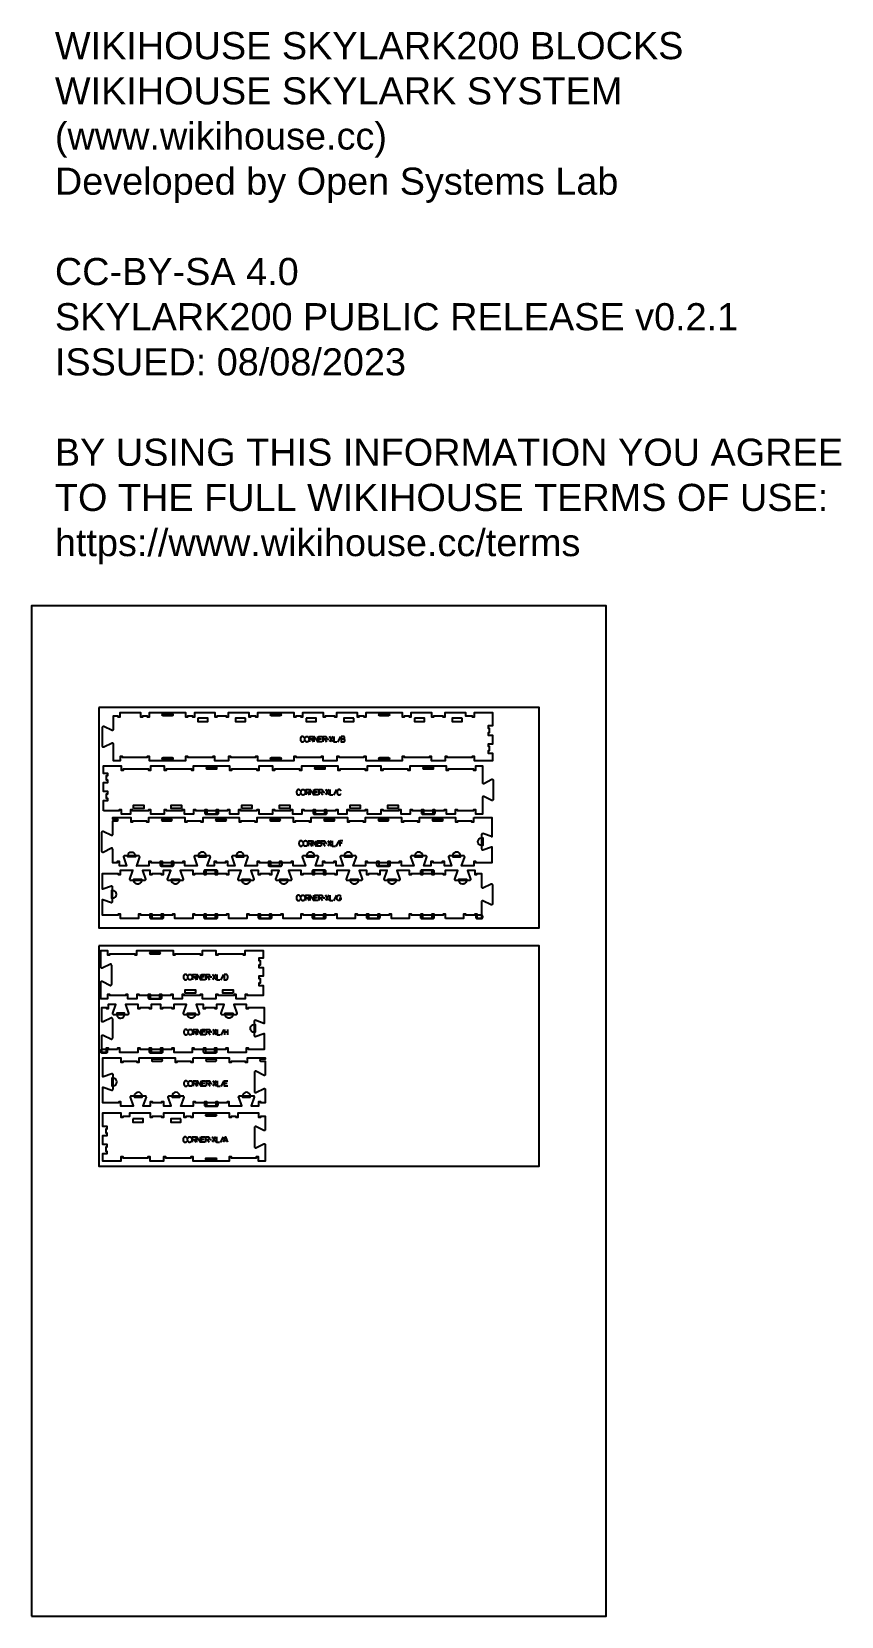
# Model space of a CAD drawing. Extents: x 0 to 4485, y 0 to 8771.
import ezdxf

# ---------------------------------------------------------------- set-up
doc = ezdxf.new("R2010")
doc.units = 0
for name, color, linetype in [('0_SHEET_SPRUCEPLY_2440X122', 1, 'CONTINUOUS'), ('1_ANYTOOL_1MMDEEP_LABELS_S', 2, 'CONTINUOUS'), ('3_ANYTOOL_CUTTHROUGH_INSID', 4, 'CONTINUOUS'), ('4_ANYTOOL_CUTTHROUGH_OUTSI', 5, 'CONTINUOUS'), ('5_ANYTOOL_HALF_MILL_9MM_IN', 3, 'CONTINUOUS'), ('DONOTCUT', 7, 'CONTINUOUS'), ('README', 1, 'CONTINUOUS')]:
    doc.layers.add(name, color=color, linetype=linetype)
doc.styles.add('ARIAL', font='arial.ttf')

msp = doc.modelspace()

# ---------------------------------------------------------------- texts
at = {"layer": 'README', "insert": (128.7, 8768.5, 0), "char_height": 150, "width": 8996.739, "attachment_point": 1, "style": 'ARIAL'}
msp.add_mtext('{\\fArial;WIKIHOUSE SKYLARK200 BLOCKS}\\P{\\fArial;WIKIHOUSE SKYLARK SYSTEM}\\P{\\fArial;(www.wikihouse.cc)}\\P{\\fArial;Developed by Open Systems Lab}\\P\\P{\\fArial;CC-BY-SA 4.0}\\P{\\fArial;SKYLARK200 PUBLIC RELEASE v0.2.1}\\P{\\fArial;ISSUED: 08/08/2023}\\P\\P{\\fArial;BY USING THIS INFORMATION YOU AGREE }\\P{\\fArial;TO THE FULL WIKIHOUSE TERMS OF USE:}\\P{\\fArial;https://www.wikihouse.cc/terms}', dxfattribs=at)

# ---------------------------------------------------------------- linework, layer by layer
at = {"layer": '0_SHEET_SPRUCEPLY_2440X122'}
for points in [[(371.7, 5031), (371.7, 3811), (2811.7, 3811), (2811.7, 5031)], [(371.7, 3711), (371.7, 2491), (2811.7, 2491), (2811.7, 3711)]]:
    msp.add_lwpolyline(points, close=True, dxfattribs=at)
at = {"layer": '1_ANYTOOL_1MMDEEP_LABELS_S', "color": 2}
for points in [[(1509.6, 4862.2), (1509.5, 4862.6), (1509.3, 4863), (1509.1, 4863.4), (1508.9, 4863.7), (1508.7, 4864.1), (1508.5, 4864.5), (1508.3, 4864.8), (1508.1, 4865.2), (1507.8, 4865.5), (1507.6, 4865.8), (1507.3, 4866.1), (1507, 4866.4), (1506.8, 4866.7), (1506.5, 4867), (1506.2, 4867.3), (1505.9, 4867.6), (1505.7, 4867.7), (1505.6, 4867.8), (1505.4, 4867.9), (1505.2, 4868.1), (1505.1, 4868.2), (1504.9, 4868.3), (1504.7, 4868.4), (1504.6, 4868.5), (1504.4, 4868.6), (1504.2, 4868.7), (1504, 4868.8), (1503.8, 4868.9), (1503.7, 4868.9), (1503.5, 4869), (1503.3, 4869.1), (1503.1, 4869.2), (1502.9, 4869.2), (1502.7, 4869.3), (1502.5, 4869.3), (1502.3, 4869.4), (1502.1, 4869.4), (1501.9, 4869.5), (1501.7, 4869.5), (1501.5, 4869.6), (1501.3, 4869.6), (1501.1, 4869.6), (1500.9, 4869.6), (1500.6, 4869.7), (1500.4, 4869.7), (1500.2, 4869.7), (1500, 4869.7), (1499.8, 4869.7), (1499.4, 4869.7), (1499.1, 4869.7), (1498.8, 4869.6), (1498.4, 4869.6), (1498.1, 4869.6), (1497.8, 4869.5), (1497.5, 4869.5), (1497.2, 4869.4), (1496.9, 4869.3), (1496.6, 4869.2), (1496.3, 4869.1), (1496, 4869), (1495.7, 4868.9), (1495.6, 4868.8), (1495.4, 4868.8), (1495.3, 4868.7), (1495.2, 4868.7), (1495, 4868.6), (1494.9, 4868.5), (1494.8, 4868.4), (1494.7, 4868.4), (1494.5, 4868.3), (1494.4, 4868.2), (1494.3, 4868.1), (1494.2, 4868), (1494, 4867.9), (1493.9, 4867.9), (1493.7, 4867.7), (1493.5, 4867.5), (1493.2, 4867.3), (1493, 4867), (1492.8, 4866.8), (1492.6, 4866.6), (1492.4, 4866.3), (1492.2, 4866.1), (1492, 4865.8), (1491.8, 4865.6), (1491.6, 4865.3), (1491.4, 4865), (1491.1, 4864.4), (1490.8, 4863.8), (1490.5, 4863.2), (1490.2, 4862.6), (1489.9, 4862), (1489.7, 4861.3), (1489.5, 4860.7), (1489.3, 4860.1), (1489.2, 4859.4), (1489, 4858.8), (1488.9, 4858.1), (1488.8, 4857.4), (1488.7, 4856.8), (1488.7, 4856.1), (1488.6, 4855.4), (1488.6, 4854.7), (1488.6, 4854), (1488.7, 4853.3), (1488.7, 4852.6), (1488.8, 4851.9), (1488.9, 4851.3), (1489, 4850.6), (1489.2, 4849.9), (1489.2, 4849.6), (1489.3, 4849.3), (1489.4, 4849), (1489.5, 4848.7), (1489.6, 4848.3), (1489.7, 4848), (1489.9, 4847.7), (1490, 4847.4), (1490.2, 4846.8), (1490.5, 4846.2), (1490.8, 4845.6), (1491.1, 4845), (1491.5, 4844.4), (1491.7, 4844.1), (1491.8, 4843.8), (1492, 4843.5), (1492.2, 4843.3), (1492.4, 4843), (1492.6, 4842.8), (1492.9, 4842.5), (1493.1, 4842.3), (1493.3, 4842.1), (1493.5, 4841.9), (1493.8, 4841.7), (1493.9, 4841.6), (1494, 4841.5), (1494.1, 4841.4), (1494.3, 4841.3), (1494.4, 4841.3), (1494.5, 4841.2), (1494.7, 4841.1), (1494.8, 4841), (1494.9, 4840.9), (1495.1, 4840.9), (1495.2, 4840.8), (1495.3, 4840.7), (1495.6, 4840.6), (1495.9, 4840.5), (1496.2, 4840.3), (1496.5, 4840.2), (1496.8, 4840.1), (1497.1, 4840.1), (1497.4, 4840), (1497.7, 4839.9), (1498, 4839.9), (1498.4, 4839.8), (1498.7, 4839.8), (1499, 4839.7), (1499.4, 4839.7), (1499.7, 4839.7), (1500.1, 4839.7), (1500.5, 4839.7), (1500.9, 4839.7), (1501, 4839.7), (1501.2, 4839.7), (1501.4, 4839.8), (1501.6, 4839.8), (1501.8, 4839.8), (1501.9, 4839.8), (1502.1, 4839.9), (1502.3, 4839.9), (1502.5, 4840), (1502.6, 4840), (1502.8, 4840), (1503, 4840.1), (1503.1, 4840.1), (1503.3, 4840.2), (1503.4, 4840.3), (1503.6, 4840.3), (1503.8, 4840.4), (1503.9, 4840.5), (1504.1, 4840.5), (1504.2, 4840.6), (1504.4, 4840.7), (1504.5, 4840.8), (1504.6, 4840.8), (1504.8, 4840.9), (1504.9, 4841), (1505.1, 4841.1), (1505.2, 4841.2), (1505.3, 4841.3), (1505.6, 4841.5), (1505.9, 4841.7), (1506.1, 4842), (1506.4, 4842.2), (1506.6, 4842.4), (1506.8, 4842.7), (1507.1, 4842.9), (1507.3, 4843.2), (1507.5, 4843.4), (1507.7, 4843.7), (1508, 4844), (1508.2, 4844.3), (1508.4, 4844.6), (1508.6, 4844.9), (1508.8, 4845.2), (1508.9, 4845.5)], [(1541.3, 4839.7), (1541.3, 4869.7), (1552.7, 4869.7), (1553.1, 4869.7), (1553.6, 4869.7), (1553.8, 4869.6), (1554.1, 4869.6), (1554.3, 4869.6), (1554.5, 4869.6), (1554.7, 4869.5), (1554.9, 4869.5), (1555.2, 4869.5), (1555.4, 4869.4), (1555.6, 4869.4), (1555.8, 4869.3), (1556, 4869.3), (1556.1, 4869.2), (1556.3, 4869.1), (1556.5, 4869.1), (1556.7, 4869), (1556.9, 4868.9), (1557, 4868.8), (1557.2, 4868.8), (1557.4, 4868.7), (1557.5, 4868.6), (1557.7, 4868.5), (1557.8, 4868.4), (1558, 4868.3), (1558.1, 4868.2), (1558.2, 4868.1), (1558.4, 4868), (1558.5, 4867.8), (1558.6, 4867.7), (1558.8, 4867.6), (1558.9, 4867.5), (1559, 4867.3), (1559.1, 4867.2), (1559.2, 4867.1), (1559.3, 4866.9), (1559.4, 4866.8), (1559.5, 4866.6), (1559.6, 4866.5), (1559.7, 4866.3), (1559.8, 4866.1), (1559.8, 4866), (1559.9, 4865.8), (1560, 4865.6), (1560.1, 4865.5), (1560.1, 4865.3), (1560.2, 4865.1), (1560.2, 4864.9), (1560.3, 4864.7), (1560.3, 4864.5), (1560.4, 4864.3), (1560.4, 4864.1), (1560.5, 4863.9), (1560.5, 4863.7), (1560.5, 4863.5), (1560.6, 4863.2), (1560.6, 4863), (1560.6, 4862.8), (1560.6, 4862.3), (1560.6, 4861.8), (1560.6, 4861.7), (1560.6, 4861.5), (1560.6, 4861.3), (1560.6, 4861.1), (1560.6, 4861), (1560.6, 4860.8), (1560.5, 4860.6), (1560.5, 4860.5), (1560.5, 4860.3), (1560.4, 4860.1), (1560.4, 4860), (1560.4, 4859.8), (1560.3, 4859.6), (1560.3, 4859.5), (1560.2, 4859.3), (1560.2, 4859.1), (1560.1, 4859), (1560.1, 4858.8), (1560, 4858.6), (1559.9, 4858.5), (1559.9, 4858.3), (1559.8, 4858.2), (1559.7, 4858), (1559.6, 4857.9), (1559.5, 4857.7), (1559.4, 4857.6), (1559.4, 4857.4), (1559.3, 4857.3), (1559.2, 4857.1), (1559.1, 4857), (1559, 4856.8), (1558.8, 4856.7), (1558.7, 4856.5), (1558.6, 4856.4), (1558.5, 4856.2), (1558.4, 4856.1), (1558.3, 4856), (1558.1, 4855.9), (1558, 4855.7), (1557.9, 4855.6), (1557.7, 4855.5), (1557.6, 4855.4), (1557.5, 4855.3), (1557.3, 4855.2), (1557.2, 4855.1), (1557.1, 4855), (1556.9, 4854.9), (1556.8, 4854.9), (1556.6, 4854.8), (1556.5, 4854.7), (1556.3, 4854.7), (1556.1, 4854.6), (1556, 4854.5), (1555.8, 4854.5), (1555.7, 4854.4), (1555.5, 4854.4), (1555.3, 4854.4), (1555.1, 4854.3), (1555, 4854.3), (1554.8, 4854.3), (1554.6, 4854.2), (1554.4, 4854.2), (1554.3, 4854.2), (1552.3, 4854.1), (1550.3, 4854.1), (1541.3, 4854.1)], [(1550.3, 4854.1), (1560.8, 4839.6)], [(1564.8, 4839.7), (1564.8, 4869.7), (1584.9, 4839.7), (1584.9, 4869.7)], [(1609.9, 4839.7), (1590.9, 4839.7), (1590.9, 4869.7), (1608.8, 4869.7)], [(1605.6, 4855.8), (1590.9, 4855.8)], [(1614.2, 4839.7), (1614.2, 4869.7), (1625.5, 4869.7), (1626, 4869.7), (1626.5, 4869.7), (1626.7, 4869.6), (1626.9, 4869.6), (1627.2, 4869.6), (1627.4, 4869.6), (1627.6, 4869.5), (1627.8, 4869.5), (1628, 4869.5), (1628.2, 4869.4), (1628.4, 4869.4), (1628.6, 4869.3), (1628.8, 4869.3), (1629, 4869.2), (1629.2, 4869.1), (1629.4, 4869.1), (1629.5, 4869), (1629.7, 4868.9), (1629.9, 4868.8), (1630, 4868.8), (1630.2, 4868.7), (1630.4, 4868.6), (1630.5, 4868.5), (1630.7, 4868.4), (1630.8, 4868.3), (1631, 4868.2), (1631.1, 4868.1), (1631.2, 4868), (1631.4, 4867.8), (1631.5, 4867.7), (1631.6, 4867.6), (1631.7, 4867.5), (1631.8, 4867.3), (1632, 4867.2), (1632.1, 4867.1), (1632.2, 4866.9), (1632.3, 4866.8), (1632.4, 4866.6), (1632.5, 4866.5), (1632.5, 4866.3), (1632.6, 4866.1), (1632.7, 4866), (1632.8, 4865.8), (1632.8, 4865.6), (1632.9, 4865.5), (1633, 4865.3), (1633, 4865.1), (1633.1, 4864.9), (1633.2, 4864.7), (1633.2, 4864.5), (1633.2, 4864.3), (1633.3, 4864.1), (1633.3, 4863.9), (1633.4, 4863.7), (1633.4, 4863.5), (1633.4, 4863.2), (1633.4, 4863), (1633.4, 4862.8), (1633.5, 4862.3), (1633.5, 4861.8), (1633.5, 4861.7), (1633.5, 4861.5), (1633.5, 4861.3), (1633.5, 4861.1), (1633.4, 4861), (1633.4, 4860.8), (1633.4, 4860.6), (1633.4, 4860.5), (1633.3, 4860.3), (1633.3, 4860.1), (1633.3, 4860), (1633.2, 4859.8), (1633.2, 4859.6), (1633.1, 4859.5), (1633.1, 4859.3), (1633, 4859.1), (1633, 4859), (1632.9, 4858.8), (1632.9, 4858.6), (1632.8, 4858.5), (1632.7, 4858.3), (1632.6, 4858.2), (1632.6, 4858), (1632.5, 4857.9), (1632.4, 4857.7), (1632.3, 4857.6), (1632.2, 4857.4), (1632.1, 4857.3), (1632, 4857.1), (1631.9, 4857), (1631.8, 4856.8), (1631.7, 4856.7), (1631.6, 4856.5), (1631.5, 4856.4), (1631.4, 4856.2), (1631.2, 4856.1), (1631.1, 4856), (1631, 4855.9), (1630.9, 4855.7), (1630.7, 4855.6), (1630.6, 4855.5), (1630.5, 4855.4), (1630.3, 4855.3), (1630.2, 4855.2), (1630.1, 4855.1), (1629.9, 4855), (1629.8, 4854.9), (1629.6, 4854.9), (1629.5, 4854.8), (1629.3, 4854.7), (1629.2, 4854.7), (1629, 4854.6), (1628.8, 4854.5), (1628.7, 4854.5), (1628.5, 4854.4), (1628.3, 4854.4), (1628.2, 4854.4), (1628, 4854.3), (1627.8, 4854.3), (1627.7, 4854.3), (1627.5, 4854.2), (1627.3, 4854.2), (1627.1, 4854.2), (1625.2, 4854.1), (1623.2, 4854.1), (1614.2, 4854.1)], [(1623.2, 4854.1), (1633.6, 4839.6)], [(1645.6, 4853.6), (1636.8, 4853.5)], [(1667.9, 4869.7), (1649, 4839.7)], [(1669.2, 4839.7), (1650.2, 4869.7)], [(1673.5, 4869.7), (1673.5, 4839.7), (1690.6, 4839.7)], [(1710.7, 4869.2), (1693.5, 4838.4)], [(1714.1, 4869.7), (1714.1, 4839.7), (1723.8, 4839.7), (1726.4, 4839.6), (1726.6, 4839.6), (1726.8, 4839.6), (1727, 4839.6), (1727.2, 4839.6), (1727.5, 4839.6), (1727.7, 4839.7), (1727.9, 4839.7), (1728.1, 4839.7), (1728.3, 4839.8), (1728.5, 4839.8), (1728.7, 4839.8), (1728.9, 4839.9), (1729.1, 4840), (1729.3, 4840), (1729.5, 4840.1), (1729.6, 4840.2), (1729.8, 4840.3), (1730, 4840.4), (1730.2, 4840.5), (1730.3, 4840.6), (1730.5, 4840.7), (1730.7, 4840.8), (1730.8, 4840.9), (1731, 4841), (1731.1, 4841.1), (1731.3, 4841.3), (1731.4, 4841.4), (1731.6, 4841.6), (1731.7, 4841.7), (1731.8, 4841.9), (1732, 4842), (1732.1, 4842.2), (1732.2, 4842.4), (1732.4, 4842.5), (1732.5, 4842.7), (1732.6, 4842.9), (1732.7, 4843.1), (1732.8, 4843.2), (1732.9, 4843.4), (1733, 4843.6), (1733.1, 4843.8), (1733.2, 4843.9), (1733.3, 4844.1), (1733.4, 4844.3), (1733.5, 4844.5), (1733.5, 4844.7), (1733.6, 4844.9), (1733.7, 4845.1), (1733.7, 4845.2), (1733.8, 4845.4), (1733.9, 4845.6), (1733.9, 4845.8), (1733.9, 4846), (1734, 4846.2), (1734, 4846.4), (1734.1, 4846.6), (1734.1, 4846.8), (1734.1, 4847), (1734.1, 4847.2), (1734.2, 4847.4), (1734.2, 4847.6), (1734.2, 4847.8), (1734.2, 4848), (1734.2, 4848.2), (1734.2, 4848.5), (1734.2, 4848.7), (1734.2, 4849), (1734.1, 4849.2), (1734.1, 4849.4), (1734.1, 4849.7), (1734.1, 4849.9), (1734, 4850.1), (1734, 4850.3), (1733.9, 4850.5), (1733.8, 4850.7), (1733.8, 4850.9), (1733.7, 4851.1), (1733.6, 4851.3), (1733.6, 4851.5), (1733.5, 4851.7), (1733.4, 4851.8), (1733.4, 4851.9), (1733.3, 4852), (1733.3, 4852.1), (1733.2, 4852.2), (1733.2, 4852.2), (1733.1, 4852.3), (1733.1, 4852.4), (1733, 4852.5), (1732.9, 4852.6), (1732.9, 4852.6), (1732.8, 4852.7), (1732.8, 4852.8), (1732.7, 4852.9), (1732.6, 4853), (1732.6, 4853), (1732.5, 4853.1), (1732.4, 4853.2), (1732.3, 4853.2), (1732.3, 4853.3), (1732.2, 4853.4), (1732.1, 4853.5), (1732, 4853.6), (1731.8, 4853.7), (1731.6, 4853.8), (1731.5, 4854), (1731.3, 4854.1), (1730.9, 4854.3), (1730.5, 4854.5), (1730.2, 4854.7), (1729.8, 4854.9), (1729.4, 4855), (1729, 4855.2), (1728.6, 4855.3), (1728.2, 4855.5), (1727.8, 4855.6), (1727.3, 4855.7), (1726.9, 4855.8), (1726.5, 4855.9), (1726, 4856), (1725.6, 4856), (1725.1, 4856.1), (1724.7, 4856.1)], [(1714.1, 4856), (1724.7, 4856.1), (1725.1, 4856.2), (1725.5, 4856.2), (1725.9, 4856.3), (1726.2, 4856.3), (1726.6, 4856.4), (1727, 4856.5), (1727.4, 4856.5), (1727.7, 4856.6), (1728.1, 4856.7), (1728.4, 4856.9), (1728.8, 4857), (1729.1, 4857.1), (1729.4, 4857.2), (1729.8, 4857.4), (1730.1, 4857.5), (1730.4, 4857.7), (1730.5, 4857.7), (1730.6, 4857.8), (1730.6, 4857.8), (1730.7, 4857.9), (1730.8, 4857.9), (1730.8, 4858), (1730.9, 4858), (1731, 4858.1), (1731.1, 4858.1), (1731.1, 4858.2), (1731.2, 4858.3), (1731.3, 4858.3), (1731.3, 4858.4), (1731.4, 4858.4), (1731.4, 4858.5), (1731.5, 4858.6), (1731.6, 4858.6), (1731.6, 4858.7), (1731.7, 4858.8), (1731.7, 4858.8), (1731.8, 4858.9), (1731.8, 4859), (1731.9, 4859), (1731.9, 4859.1), (1732, 4859.2), (1732, 4859.3), (1732.1, 4859.3), (1732.1, 4859.4), (1732.2, 4859.5), (1732.2, 4859.6), (1732.2, 4859.7), (1732.3, 4859.8), (1732.3, 4859.8), (1732.4, 4859.9), (1732.4, 4860.1), (1732.5, 4860.3), (1732.6, 4860.5), (1732.6, 4860.7), (1732.7, 4860.9), (1732.7, 4861.1), (1732.8, 4861.3), (1732.8, 4861.5), (1732.8, 4861.8), (1732.8, 4862), (1732.9, 4862.2), (1732.9, 4862.5), (1732.9, 4862.7), (1732.9, 4863), (1732.9, 4863.2), (1732.9, 4863.6), (1732.9, 4863.8), (1732.9, 4864), (1732.9, 4864.2), (1732.8, 4864.4), (1732.8, 4864.6), (1732.8, 4864.7), (1732.8, 4864.9), (1732.7, 4865.1), (1732.7, 4865.2), (1732.7, 4865.4), (1732.6, 4865.6), (1732.6, 4865.7), (1732.5, 4865.9), (1732.5, 4866), (1732.4, 4866.2), (1732.4, 4866.3), (1732.3, 4866.5), (1732.3, 4866.6), (1732.2, 4866.8), (1732.1, 4866.9), (1732, 4867), (1732, 4867.2), (1731.9, 4867.3), (1731.8, 4867.4), (1731.7, 4867.5), (1731.6, 4867.6), (1731.5, 4867.7), (1731.4, 4867.9), (1731.3, 4868), (1731.2, 4868.1), (1731.1, 4868.2), (1731, 4868.3), (1730.9, 4868.4), (1730.8, 4868.4), (1730.7, 4868.5), (1730.6, 4868.6), (1730.4, 4868.7), (1730.3, 4868.8), (1730.2, 4868.8), (1730, 4868.9), (1729.9, 4869), (1729.7, 4869.1), (1729.6, 4869.1), (1729.5, 4869.2), (1729.3, 4869.2), (1729.1, 4869.3), (1729, 4869.3), (1728.8, 4869.4), (1728.7, 4869.4), (1728.5, 4869.5), (1728.3, 4869.5), (1728.1, 4869.5), (1728, 4869.6), (1727.8, 4869.6), (1727.6, 4869.6), (1727.4, 4869.6), (1727.2, 4869.6), (1727, 4869.7), (1726.6, 4869.7), (1726.2, 4869.7), (1714.1, 4869.7)], [(1488.2, 4568.4), (1488.1, 4568.8), (1487.9, 4569.2), (1487.7, 4569.6), (1487.5, 4570), (1487.3, 4570.3), (1487.1, 4570.7), (1486.9, 4571.1), (1486.7, 4571.4), (1486.4, 4571.7), (1486.2, 4572.1), (1485.9, 4572.4), (1485.7, 4572.7), (1485.4, 4573), (1485.1, 4573.3), (1484.8, 4573.5), (1484.5, 4573.8), (1484.3, 4573.9), (1484.2, 4574.1), (1484, 4574.2), (1483.8, 4574.3), (1483.7, 4574.4), (1483.5, 4574.5), (1483.3, 4574.6), (1483.2, 4574.7), (1483, 4574.8), (1482.8, 4574.9), (1482.6, 4575), (1482.4, 4575.1), (1482.3, 4575.2), (1482.1, 4575.3), (1481.9, 4575.3), (1481.7, 4575.4), (1481.5, 4575.5), (1481.3, 4575.5), (1481.1, 4575.6), (1480.9, 4575.6), (1480.7, 4575.7), (1480.5, 4575.7), (1480.3, 4575.8), (1480.1, 4575.8), (1479.9, 4575.8), (1479.7, 4575.8), (1479.5, 4575.9), (1479.3, 4575.9), (1479, 4575.9), (1478.8, 4575.9), (1478.6, 4575.9), (1478.4, 4575.9), (1478, 4575.9), (1477.7, 4575.9), (1477.4, 4575.9), (1477, 4575.9), (1476.7, 4575.8), (1476.4, 4575.8), (1476.1, 4575.7), (1475.8, 4575.6), (1475.5, 4575.6), (1475.2, 4575.5), (1474.9, 4575.4), (1474.6, 4575.3), (1474.3, 4575.1), (1474.2, 4575.1), (1474.1, 4575), (1473.9, 4575), (1473.8, 4574.9), (1473.7, 4574.8), (1473.5, 4574.8), (1473.4, 4574.7), (1473.3, 4574.6), (1473.1, 4574.5), (1473, 4574.4), (1472.9, 4574.4), (1472.8, 4574.3), (1472.6, 4574.2), (1472.5, 4574.1), (1472.3, 4573.9), (1472.1, 4573.7), (1471.8, 4573.5), (1471.6, 4573.3), (1471.4, 4573.1), (1471.2, 4572.8), (1471, 4572.6), (1470.8, 4572.3), (1470.6, 4572.1), (1470.4, 4571.8), (1470.2, 4571.5), (1470, 4571.2), (1469.7, 4570.6), (1469.4, 4570), (1469.1, 4569.4), (1468.8, 4568.8), (1468.6, 4568.2), (1468.3, 4567.6), (1468.1, 4566.9), (1467.9, 4566.3), (1467.8, 4565.7), (1467.6, 4565), (1467.5, 4564.3), (1467.4, 4563.7), (1467.3, 4563), (1467.3, 4562.3), (1467.2, 4561.6), (1467.2, 4560.9), (1467.2, 4560.2), (1467.3, 4559.5), (1467.3, 4558.9), (1467.4, 4558.2), (1467.5, 4557.5), (1467.6, 4556.8), (1467.8, 4556.2), (1467.9, 4555.9), (1467.9, 4555.5), (1468, 4555.2), (1468.1, 4554.9), (1468.2, 4554.6), (1468.3, 4554.3), (1468.5, 4554), (1468.6, 4553.6), (1468.8, 4553), (1469.1, 4552.4), (1469.4, 4551.8), (1469.7, 4551.2), (1470.1, 4550.6), (1470.3, 4550.3), (1470.4, 4550), (1470.6, 4549.8), (1470.8, 4549.5), (1471, 4549.3), (1471.3, 4549), (1471.5, 4548.8), (1471.7, 4548.6), (1471.9, 4548.3), (1472.1, 4548.1), (1472.4, 4547.9), (1472.5, 4547.8), (1472.6, 4547.8), (1472.8, 4547.7), (1472.9, 4547.6), (1473, 4547.5), (1473.1, 4547.4), (1473.3, 4547.3), (1473.4, 4547.2), (1473.5, 4547.2), (1473.7, 4547.1), (1473.8, 4547), (1473.9, 4547), (1474.2, 4546.8), (1474.5, 4546.7), (1474.8, 4546.6), (1475.1, 4546.5), (1475.4, 4546.4), (1475.7, 4546.3), (1476, 4546.2), (1476.3, 4546.1), (1476.6, 4546.1), (1477, 4546), (1477.3, 4546), (1477.7, 4546), (1478, 4545.9), (1478.4, 4545.9), (1478.7, 4545.9), (1479.1, 4545.9), (1479.5, 4545.9), (1479.7, 4546), (1479.8, 4546), (1480, 4546), (1480.2, 4546), (1480.4, 4546.1), (1480.6, 4546.1), (1480.7, 4546.1), (1480.9, 4546.2), (1481.1, 4546.2), (1481.2, 4546.2), (1481.4, 4546.3), (1481.6, 4546.3), (1481.7, 4546.4), (1481.9, 4546.4), (1482, 4546.5), (1482.2, 4546.6), (1482.4, 4546.6), (1482.5, 4546.7), (1482.7, 4546.8), (1482.8, 4546.8), (1483, 4546.9), (1483.1, 4547), (1483.3, 4547.1), (1483.4, 4547.2), (1483.5, 4547.3), (1483.7, 4547.4), (1483.8, 4547.5), (1483.9, 4547.6), (1484.2, 4547.8), (1484.5, 4548), (1484.7, 4548.2), (1485, 4548.4), (1485.2, 4548.7), (1485.5, 4548.9), (1485.7, 4549.2), (1485.9, 4549.4), (1486.1, 4549.7), (1486.4, 4550), (1486.6, 4550.2), (1486.8, 4550.5), (1487, 4550.8), (1487.2, 4551.1), (1487.4, 4551.4), (1487.5, 4551.8)], [(1519.9, 4545.9), (1519.9, 4575.9), (1531.3, 4575.9), (1531.7, 4575.9), (1532.2, 4575.9), (1532.5, 4575.9), (1532.7, 4575.9), (1532.9, 4575.8), (1533.1, 4575.8), (1533.3, 4575.8), (1533.6, 4575.7), (1533.8, 4575.7), (1534, 4575.6), (1534.2, 4575.6), (1534.4, 4575.5), (1534.6, 4575.5), (1534.7, 4575.4), (1534.9, 4575.4), (1535.1, 4575.3), (1535.3, 4575.2), (1535.5, 4575.2), (1535.6, 4575.1), (1535.8, 4575), (1536, 4574.9), (1536.1, 4574.8), (1536.3, 4574.7), (1536.4, 4574.6), (1536.6, 4574.5), (1536.7, 4574.4), (1536.8, 4574.3), (1537, 4574.2), (1537.1, 4574.1), (1537.2, 4574), (1537.4, 4573.8), (1537.5, 4573.7), (1537.6, 4573.6), (1537.7, 4573.4), (1537.8, 4573.3), (1537.9, 4573.2), (1538, 4573), (1538.1, 4572.9), (1538.2, 4572.7), (1538.3, 4572.5), (1538.4, 4572.4), (1538.4, 4572.2), (1538.5, 4572), (1538.6, 4571.9), (1538.7, 4571.7), (1538.7, 4571.5), (1538.8, 4571.3), (1538.8, 4571.1), (1538.9, 4570.9), (1538.9, 4570.7), (1539, 4570.5), (1539, 4570.3), (1539.1, 4570.1), (1539.1, 4569.9), (1539.1, 4569.7), (1539.2, 4569.5), (1539.2, 4569.3), (1539.2, 4569), (1539.2, 4568.6), (1539.2, 4568.1), (1539.2, 4567.9), (1539.2, 4567.7), (1539.2, 4567.6), (1539.2, 4567.4), (1539.2, 4567.2), (1539.2, 4567), (1539.1, 4566.9), (1539.1, 4566.7), (1539.1, 4566.5), (1539.1, 4566.4), (1539, 4566.2), (1539, 4566), (1538.9, 4565.9), (1538.9, 4565.7), (1538.8, 4565.5), (1538.8, 4565.4), (1538.7, 4565.2), (1538.7, 4565), (1538.6, 4564.9), (1538.5, 4564.7), (1538.5, 4564.6), (1538.4, 4564.4), (1538.3, 4564.3), (1538.2, 4564.1), (1538.1, 4563.9), (1538.1, 4563.8), (1538, 4563.6), (1537.9, 4563.5), (1537.8, 4563.3), (1537.7, 4563.2), (1537.6, 4563), (1537.4, 4562.9), (1537.3, 4562.7), (1537.2, 4562.6), (1537.1, 4562.5), (1537, 4562.3), (1536.9, 4562.2), (1536.7, 4562.1), (1536.6, 4562), (1536.5, 4561.9), (1536.4, 4561.7), (1536.2, 4561.6), (1536.1, 4561.5), (1535.9, 4561.4), (1535.8, 4561.4), (1535.7, 4561.3), (1535.5, 4561.2), (1535.4, 4561.1), (1535.2, 4561), (1535.1, 4561), (1534.9, 4560.9), (1534.7, 4560.8), (1534.6, 4560.8), (1534.4, 4560.7), (1534.3, 4560.7), (1534.1, 4560.6), (1533.9, 4560.6), (1533.8, 4560.6), (1533.6, 4560.5), (1533.4, 4560.5), (1533.2, 4560.5), (1533, 4560.5), (1532.9, 4560.5), (1530.9, 4560.4), (1528.9, 4560.4), (1519.9, 4560.4)], [(1543.4, 4545.9), (1543.4, 4575.9), (1563.5, 4545.9), (1563.5, 4575.9)], [(1588.5, 4545.9), (1569.5, 4545.9), (1569.5, 4575.9), (1587.4, 4575.9)], [(1584.2, 4562), (1569.5, 4562)], [(1592.8, 4545.9), (1592.8, 4575.9), (1604.1, 4575.9), (1604.6, 4575.9), (1605.1, 4575.9), (1605.3, 4575.9), (1605.5, 4575.9), (1605.8, 4575.8), (1606, 4575.8), (1606.2, 4575.8), (1606.4, 4575.7), (1606.6, 4575.7), (1606.8, 4575.6), (1607, 4575.6), (1607.2, 4575.5), (1607.4, 4575.5), (1607.6, 4575.4), (1607.8, 4575.4), (1608, 4575.3), (1608.1, 4575.2), (1608.3, 4575.2), (1608.5, 4575.1), (1608.7, 4575), (1608.8, 4574.9), (1609, 4574.8), (1609.1, 4574.7), (1609.3, 4574.6), (1609.4, 4574.5), (1609.6, 4574.4), (1609.7, 4574.3), (1609.8, 4574.2), (1610, 4574.1), (1610.1, 4574), (1610.2, 4573.8), (1610.3, 4573.7), (1610.4, 4573.6), (1610.6, 4573.4), (1610.7, 4573.3), (1610.8, 4573.2), (1610.9, 4573), (1611, 4572.9), (1611.1, 4572.7), (1611.1, 4572.5), (1611.2, 4572.4), (1611.3, 4572.2), (1611.4, 4572), (1611.5, 4571.9), (1611.5, 4571.7), (1611.6, 4571.5), (1611.6, 4571.3), (1611.7, 4571.1), (1611.8, 4570.9), (1611.8, 4570.7), (1611.9, 4570.5), (1611.9, 4570.3), (1611.9, 4570.1), (1612, 4569.9), (1612, 4569.7), (1612, 4569.5), (1612, 4569.3), (1612.1, 4569), (1612.1, 4568.6), (1612.1, 4568.1), (1612.1, 4567.9), (1612.1, 4567.7), (1612.1, 4567.6), (1612.1, 4567.4), (1612, 4567.2), (1612, 4567), (1612, 4566.9), (1612, 4566.7), (1611.9, 4566.5), (1611.9, 4566.4), (1611.9, 4566.2), (1611.8, 4566), (1611.8, 4565.9), (1611.7, 4565.7), (1611.7, 4565.5), (1611.6, 4565.4), (1611.6, 4565.2), (1611.5, 4565), (1611.5, 4564.9), (1611.4, 4564.7), (1611.3, 4564.6), (1611.2, 4564.4), (1611.2, 4564.3), (1611.1, 4564.1), (1611, 4563.9), (1610.9, 4563.8), (1610.8, 4563.6), (1610.7, 4563.5), (1610.6, 4563.3), (1610.5, 4563.2), (1610.4, 4563), (1610.3, 4562.9), (1610.2, 4562.7), (1610.1, 4562.6), (1610, 4562.5), (1609.8, 4562.3), (1609.7, 4562.2), (1609.6, 4562.1), (1609.5, 4562), (1609.3, 4561.9), (1609.2, 4561.7), (1609.1, 4561.6), (1608.9, 4561.5), (1608.8, 4561.4), (1608.7, 4561.4), (1608.5, 4561.3), (1608.4, 4561.2), (1608.2, 4561.1), (1608.1, 4561), (1607.9, 4561), (1607.8, 4560.9), (1607.6, 4560.8), (1607.4, 4560.8), (1607.3, 4560.7), (1607.1, 4560.7), (1607, 4560.6), (1606.8, 4560.6), (1606.6, 4560.6), (1606.4, 4560.5), (1606.3, 4560.5), (1606.1, 4560.5), (1605.9, 4560.5), (1605.7, 4560.5), (1603.8, 4560.4), (1601.8, 4560.4), (1592.8, 4560.4)], [(1646.5, 4575.9), (1627.6, 4545.9)], [(1647.8, 4545.9), (1628.8, 4575.9)], [(1652.1, 4575.9), (1652.1, 4545.9), (1669.2, 4545.9)], [(1689.3, 4575.5), (1672.1, 4544.7)], [(1712.9, 4568.4), (1712.8, 4568.8), (1712.6, 4569.2), (1712.4, 4569.6), (1712.2, 4570), (1712, 4570.3), (1711.8, 4570.7), (1711.6, 4571.1), (1711.4, 4571.4), (1711.1, 4571.7), (1710.9, 4572.1), (1710.6, 4572.4), (1710.4, 4572.7), (1710.1, 4573), (1709.8, 4573.3), (1709.5, 4573.5), (1709.2, 4573.8), (1709, 4573.9), (1708.9, 4574.1), (1708.7, 4574.2), (1708.5, 4574.3), (1708.4, 4574.4), (1708.2, 4574.5), (1708, 4574.6), (1707.9, 4574.7), (1707.7, 4574.8), (1707.5, 4574.9), (1707.3, 4575), (1707.1, 4575.1), (1707, 4575.2), (1706.8, 4575.3), (1706.6, 4575.3), (1706.4, 4575.4), (1706.2, 4575.5), (1706, 4575.5), (1705.8, 4575.6), (1705.6, 4575.6), (1705.4, 4575.7), (1705.2, 4575.7), (1705, 4575.8), (1704.8, 4575.8), (1704.6, 4575.8), (1704.4, 4575.8), (1704.2, 4575.9), (1704, 4575.9), (1703.7, 4575.9), (1703.5, 4575.9), (1703.3, 4575.9), (1703.1, 4575.9), (1702.7, 4575.9), (1702.4, 4575.9), (1702.1, 4575.9), (1701.7, 4575.9), (1701.4, 4575.8), (1701.1, 4575.8), (1700.8, 4575.7), (1700.5, 4575.6), (1700.2, 4575.6), (1699.9, 4575.5), (1699.6, 4575.4), (1699.3, 4575.3), (1699, 4575.1), (1698.9, 4575.1), (1698.8, 4575), (1698.6, 4575), (1698.5, 4574.9), (1698.4, 4574.8), (1698.2, 4574.8), (1698.1, 4574.7), (1698, 4574.6), (1697.8, 4574.5), (1697.7, 4574.4), (1697.6, 4574.4), (1697.5, 4574.3), (1697.3, 4574.2), (1697.2, 4574.1), (1697, 4573.9), (1696.8, 4573.7), (1696.5, 4573.5), (1696.3, 4573.3), (1696.1, 4573.1), (1695.9, 4572.8), (1695.7, 4572.6), (1695.5, 4572.3), (1695.3, 4572.1), (1695.1, 4571.8), (1694.9, 4571.5), (1694.7, 4571.2), (1694.4, 4570.6), (1694.1, 4570), (1693.8, 4569.4), (1693.5, 4568.8), (1693.3, 4568.2), (1693, 4567.6), (1692.8, 4566.9), (1692.6, 4566.3), (1692.5, 4565.7), (1692.3, 4565), (1692.2, 4564.3), (1692.1, 4563.7), (1692, 4563), (1692, 4562.3), (1691.9, 4561.6), (1691.9, 4560.9), (1691.9, 4560.2), (1692, 4559.5), (1692, 4558.9), (1692.1, 4558.2), (1692.2, 4557.5), (1692.3, 4556.8), (1692.5, 4556.2), (1692.6, 4555.9), (1692.6, 4555.5), (1692.7, 4555.2), (1692.8, 4554.9), (1692.9, 4554.6), (1693, 4554.3), (1693.2, 4554), (1693.3, 4553.6), (1693.5, 4553), (1693.8, 4552.4), (1694.1, 4551.8), (1694.4, 4551.2), (1694.8, 4550.6), (1695, 4550.3), (1695.1, 4550), (1695.3, 4549.8), (1695.5, 4549.5), (1695.7, 4549.3), (1696, 4549), (1696.2, 4548.8), (1696.4, 4548.6), (1696.6, 4548.3), (1696.8, 4548.1), (1697.1, 4547.9), (1697.2, 4547.8), (1697.3, 4547.8), (1697.5, 4547.7), (1697.6, 4547.6), (1697.7, 4547.5), (1697.8, 4547.4), (1698, 4547.3), (1698.1, 4547.2), (1698.2, 4547.2), (1698.4, 4547.1), (1698.5, 4547), (1698.6, 4547), (1698.9, 4546.8), (1699.2, 4546.7), (1699.5, 4546.6), (1699.8, 4546.5), (1700.1, 4546.4), (1700.4, 4546.3), (1700.7, 4546.2), (1701, 4546.1), (1701.3, 4546.1), (1701.7, 4546), (1702, 4546), (1702.4, 4546), (1702.7, 4545.9), (1703.1, 4545.9), (1703.4, 4545.9), (1703.8, 4545.9), (1704.2, 4545.9), (1704.4, 4546), (1704.5, 4546), (1704.7, 4546), (1704.9, 4546), (1705.1, 4546.1), (1705.3, 4546.1), (1705.4, 4546.1), (1705.6, 4546.2), (1705.8, 4546.2), (1705.9, 4546.2), (1706.1, 4546.3), (1706.3, 4546.3), (1706.4, 4546.4), (1706.6, 4546.4), (1706.7, 4546.5), (1706.9, 4546.6), (1707.1, 4546.6), (1707.2, 4546.7), (1707.4, 4546.8), (1707.5, 4546.8), (1707.7, 4546.9), (1707.8, 4547), (1708, 4547.1), (1708.1, 4547.2), (1708.2, 4547.3), (1708.4, 4547.4), (1708.5, 4547.5), (1708.6, 4547.6), (1708.9, 4547.8), (1709.2, 4548), (1709.4, 4548.2), (1709.7, 4548.4), (1709.9, 4548.7), (1710.2, 4548.9), (1710.4, 4549.2), (1710.6, 4549.4), (1710.8, 4549.7), (1711.1, 4550), (1711.3, 4550.2), (1711.5, 4550.5), (1711.7, 4550.8), (1711.9, 4551.1), (1712.1, 4551.4), (1712.2, 4551.8)], [(1528.9, 4560.4), (1539.4, 4545.9)], [(1601.8, 4560.4), (1612.2, 4545.9)], [(1624.2, 4559.8), (1615.4, 4559.7)], [(1501.5, 4285.3), (1501.3, 4285.7), (1501.2, 4286), (1501, 4286.4), (1500.8, 4286.8), (1500.6, 4287.2), (1500.4, 4287.5), (1500.2, 4287.9), (1499.9, 4288.2), (1499.7, 4288.6), (1499.4, 4288.9), (1499.2, 4289.2), (1498.9, 4289.5), (1498.6, 4289.8), (1498.4, 4290.1), (1498.1, 4290.4), (1497.7, 4290.6), (1497.6, 4290.8), (1497.4, 4290.9), (1497.3, 4291), (1497.1, 4291.1), (1496.9, 4291.2), (1496.8, 4291.4), (1496.6, 4291.5), (1496.4, 4291.6), (1496.2, 4291.7), (1496.1, 4291.7), (1495.9, 4291.8), (1495.7, 4291.9), (1495.5, 4292), (1495.3, 4292.1), (1495.2, 4292.2), (1495, 4292.2), (1494.8, 4292.3), (1494.6, 4292.3), (1494.4, 4292.4), (1494.2, 4292.5), (1494, 4292.5), (1493.8, 4292.5), (1493.6, 4292.6), (1493.4, 4292.6), (1493.2, 4292.7), (1492.9, 4292.7), (1492.7, 4292.7), (1492.5, 4292.7), (1492.3, 4292.7), (1492.1, 4292.7), (1491.9, 4292.8), (1491.6, 4292.8), (1491.3, 4292.7), (1491, 4292.7), (1490.6, 4292.7), (1490.3, 4292.7), (1490, 4292.6), (1489.7, 4292.6), (1489.3, 4292.5), (1489, 4292.5), (1488.7, 4292.4), (1488.4, 4292.3), (1488.2, 4292.2), (1487.9, 4292.1), (1487.6, 4292), (1487.5, 4291.9), (1487.3, 4291.9), (1487.2, 4291.8), (1487.1, 4291.7), (1486.9, 4291.7), (1486.8, 4291.6), (1486.7, 4291.5), (1486.5, 4291.4), (1486.4, 4291.3), (1486.3, 4291.3), (1486.2, 4291.2), (1486, 4291.1), (1485.9, 4291), (1485.8, 4290.9), (1485.6, 4290.7), (1485.3, 4290.5), (1485.1, 4290.3), (1484.9, 4290.1), (1484.7, 4289.9), (1484.4, 4289.7), (1484.2, 4289.4), (1484, 4289.2), (1483.9, 4288.9), (1483.7, 4288.6), (1483.5, 4288.3), (1483.3, 4288.1), (1483, 4287.5), (1482.6, 4286.9), (1482.3, 4286.3), (1482.1, 4285.7), (1481.8, 4285), (1481.6, 4284.4), (1481.4, 4283.8), (1481.2, 4283.1), (1481, 4282.5), (1480.9, 4281.8), (1480.8, 4281.2), (1480.7, 4280.5), (1480.6, 4279.8), (1480.5, 4279.1), (1480.5, 4278.5), (1480.5, 4277.8), (1480.5, 4277.1), (1480.5, 4276.4), (1480.6, 4275.7), (1480.7, 4275), (1480.8, 4274.3), (1480.9, 4273.7), (1481, 4273), (1481.1, 4272.7), (1481.2, 4272.4), (1481.3, 4272), (1481.4, 4271.7), (1481.5, 4271.4), (1481.6, 4271.1), (1481.7, 4270.8), (1481.8, 4270.5), (1482.1, 4269.8), (1482.4, 4269.2), (1482.7, 4268.6), (1483, 4268), (1483.3, 4267.4), (1483.5, 4267.2), (1483.7, 4266.9), (1483.9, 4266.6), (1484.1, 4266.3), (1484.3, 4266.1), (1484.5, 4265.9), (1484.7, 4265.6), (1485, 4265.4), (1485.2, 4265.2), (1485.4, 4265), (1485.7, 4264.8), (1485.8, 4264.7), (1485.9, 4264.6), (1486, 4264.5), (1486.1, 4264.4), (1486.3, 4264.3), (1486.4, 4264.2), (1486.5, 4264.2), (1486.7, 4264.1), (1486.8, 4264), (1486.9, 4263.9), (1487.1, 4263.9), (1487.2, 4263.8), (1487.5, 4263.7), (1487.8, 4263.5), (1488.1, 4263.4), (1488.3, 4263.3), (1488.7, 4263.2), (1489, 4263.1), (1489.3, 4263), (1489.6, 4263), (1489.9, 4262.9), (1490.2, 4262.9), (1490.6, 4262.8), (1490.9, 4262.8), (1491.3, 4262.8), (1491.6, 4262.8), (1492, 4262.8), (1492.4, 4262.8), (1492.7, 4262.8), (1492.9, 4262.8), (1493.1, 4262.8), (1493.3, 4262.8), (1493.5, 4262.9), (1493.6, 4262.9), (1493.8, 4262.9), (1494, 4262.9), (1494.2, 4263), (1494.3, 4263), (1494.5, 4263.1), (1494.7, 4263.1), (1494.8, 4263.2), (1495, 4263.2), (1495.2, 4263.3), (1495.3, 4263.3), (1495.5, 4263.4), (1495.6, 4263.5), (1495.8, 4263.5), (1495.9, 4263.6), (1496.1, 4263.7), (1496.2, 4263.7), (1496.4, 4263.8), (1496.5, 4263.9), (1496.7, 4264), (1496.8, 4264.1), (1496.9, 4264.2), (1497.1, 4264.3), (1497.2, 4264.4), (1497.5, 4264.6), (1497.7, 4264.8), (1498, 4265), (1498.2, 4265.3), (1498.5, 4265.5), (1498.7, 4265.7), (1499, 4266), (1499.2, 4266.2), (1499.4, 4266.5), (1499.6, 4266.8), (1499.8, 4267.1), (1500, 4267.4), (1500.2, 4267.6), (1500.4, 4268), (1500.6, 4268.3), (1500.8, 4268.6)], [(1533.2, 4262.8), (1533.2, 4292.8), (1544.5, 4292.8), (1545, 4292.7), (1545.5, 4292.7), (1545.7, 4292.7), (1545.9, 4292.7), (1546.2, 4292.7), (1546.4, 4292.6), (1546.6, 4292.6), (1546.8, 4292.6), (1547, 4292.5), (1547.2, 4292.5), (1547.4, 4292.4), (1547.6, 4292.4), (1547.8, 4292.3), (1548, 4292.3), (1548.2, 4292.2), (1548.4, 4292.1), (1548.6, 4292.1), (1548.7, 4292), (1548.9, 4291.9), (1549.1, 4291.8), (1549.2, 4291.7), (1549.4, 4291.6), (1549.5, 4291.6), (1549.7, 4291.5), (1549.8, 4291.4), (1550, 4291.3), (1550.1, 4291.1), (1550.2, 4291), (1550.4, 4290.9), (1550.5, 4290.8), (1550.6, 4290.7), (1550.7, 4290.5), (1550.9, 4290.4), (1551, 4290.3), (1551.1, 4290.1), (1551.2, 4290), (1551.3, 4289.8), (1551.4, 4289.7), (1551.5, 4289.5), (1551.6, 4289.4), (1551.6, 4289.2), (1551.7, 4289), (1551.8, 4288.9), (1551.9, 4288.7), (1551.9, 4288.5), (1552, 4288.3), (1552.1, 4288.2), (1552.1, 4288), (1552.2, 4287.8), (1552.2, 4287.6), (1552.3, 4287.4), (1552.3, 4287.2), (1552.3, 4287), (1552.4, 4286.7), (1552.4, 4286.5), (1552.4, 4286.3), (1552.4, 4286.1), (1552.5, 4285.9), (1552.5, 4285.4), (1552.5, 4284.9), (1552.5, 4284.7), (1552.5, 4284.6), (1552.5, 4284.4), (1552.5, 4284.2), (1552.5, 4284), (1552.4, 4283.9), (1552.4, 4283.7), (1552.4, 4283.5), (1552.4, 4283.4), (1552.3, 4283.2), (1552.3, 4283), (1552.2, 4282.9), (1552.2, 4282.7), (1552.2, 4282.5), (1552.1, 4282.4), (1552, 4282.2), (1552, 4282), (1551.9, 4281.9), (1551.9, 4281.7), (1551.8, 4281.6), (1551.7, 4281.4), (1551.7, 4281.2), (1551.6, 4281.1), (1551.5, 4280.9), (1551.4, 4280.8), (1551.3, 4280.6), (1551.2, 4280.5), (1551.1, 4280.3), (1551, 4280.2), (1550.9, 4280), (1550.8, 4279.9), (1550.7, 4279.7), (1550.6, 4279.6), (1550.5, 4279.4), (1550.4, 4279.3), (1550.3, 4279.2), (1550.1, 4279), (1550, 4278.9), (1549.9, 4278.8), (1549.7, 4278.7), (1549.6, 4278.6), (1549.5, 4278.5), (1549.3, 4278.4), (1549.2, 4278.3), (1549.1, 4278.2), (1548.9, 4278.1), (1548.8, 4278), (1548.6, 4277.9), (1548.5, 4277.9), (1548.3, 4277.8), (1548.2, 4277.7), (1548, 4277.7), (1547.9, 4277.6), (1547.7, 4277.6), (1547.5, 4277.5), (1547.4, 4277.5), (1547.2, 4277.4), (1547, 4277.4), (1546.8, 4277.4), (1546.7, 4277.3), (1546.5, 4277.3), (1546.3, 4277.3), (1546.1, 4277.3), (1544.2, 4277.2), (1542.2, 4277.2), (1533.2, 4277.2)], [(1542.2, 4277.2), (1552.6, 4262.7)], [(1556.7, 4262.8), (1556.7, 4292.8), (1576.8, 4262.8), (1576.8, 4292.8)], [(1601.7, 4262.8), (1582.8, 4262.8), (1582.8, 4292.8), (1600.6, 4292.8)], [(1597.5, 4278.8), (1582.8, 4278.8)], [(1606, 4262.8), (1606, 4292.8), (1617.4, 4292.8), (1617.9, 4292.7), (1618.3, 4292.7), (1618.6, 4292.7), (1618.8, 4292.7), (1619, 4292.7), (1619.2, 4292.6), (1619.5, 4292.6), (1619.7, 4292.6), (1619.9, 4292.5), (1620.1, 4292.5), (1620.3, 4292.4), (1620.5, 4292.4), (1620.7, 4292.3), (1620.9, 4292.3), (1621.1, 4292.2), (1621.2, 4292.1), (1621.4, 4292.1), (1621.6, 4292), (1621.8, 4291.9), (1621.9, 4291.8), (1622.1, 4291.7), (1622.2, 4291.6), (1622.4, 4291.6), (1622.5, 4291.5), (1622.7, 4291.4), (1622.8, 4291.3), (1623, 4291.1), (1623.1, 4291), (1623.2, 4290.9), (1623.4, 4290.8), (1623.5, 4290.7), (1623.6, 4290.5), (1623.7, 4290.4), (1623.8, 4290.3), (1623.9, 4290.1), (1624, 4290), (1624.1, 4289.8), (1624.2, 4289.7), (1624.3, 4289.5), (1624.4, 4289.4), (1624.5, 4289.2), (1624.6, 4289), (1624.6, 4288.9), (1624.7, 4288.7), (1624.8, 4288.5), (1624.9, 4288.3), (1624.9, 4288.2), (1625, 4288), (1625, 4287.8), (1625.1, 4287.6), (1625.1, 4287.4), (1625.2, 4287.2), (1625.2, 4287), (1625.2, 4286.7), (1625.3, 4286.5), (1625.3, 4286.3), (1625.3, 4286.1), (1625.3, 4285.9), (1625.3, 4285.4), (1625.4, 4284.9), (1625.3, 4284.7), (1625.3, 4284.6), (1625.3, 4284.4), (1625.3, 4284.2), (1625.3, 4284), (1625.3, 4283.9), (1625.3, 4283.7), (1625.2, 4283.5), (1625.2, 4283.4), (1625.2, 4283.2), (1625.1, 4283), (1625.1, 4282.9), (1625.1, 4282.7), (1625, 4282.5), (1625, 4282.4), (1624.9, 4282.2), (1624.8, 4282), (1624.8, 4281.9), (1624.7, 4281.7), (1624.7, 4281.6), (1624.6, 4281.4), (1624.5, 4281.2), (1624.4, 4281.1), (1624.4, 4280.9), (1624.3, 4280.8), (1624.2, 4280.6), (1624.1, 4280.5), (1624, 4280.3), (1623.9, 4280.2), (1623.8, 4280), (1623.7, 4279.9), (1623.6, 4279.7), (1623.5, 4279.6), (1623.3, 4279.4), (1623.2, 4279.3), (1623.1, 4279.2), (1623, 4279), (1622.9, 4278.9), (1622.7, 4278.8), (1622.6, 4278.7), (1622.5, 4278.6), (1622.3, 4278.5), (1622.2, 4278.4), (1622.1, 4278.3), (1621.9, 4278.2), (1621.8, 4278.1), (1621.6, 4278), (1621.5, 4277.9), (1621.3, 4277.9), (1621.2, 4277.8), (1621, 4277.7), (1620.9, 4277.7), (1620.7, 4277.6), (1620.5, 4277.6), (1620.4, 4277.5), (1620.2, 4277.5), (1620, 4277.4), (1619.9, 4277.4), (1619.7, 4277.4), (1619.5, 4277.3), (1619.3, 4277.3), (1619.2, 4277.3), (1619, 4277.3), (1617.1, 4277.2), (1615, 4277.2), (1606.1, 4277.2)], [(1615, 4277.2), (1625.5, 4262.7)], [(1637.5, 4276.6), (1628.7, 4276.6)], [(1659.8, 4292.8), (1640.9, 4262.8)], [(1661.1, 4262.8), (1642.1, 4292.8)], [(1665.3, 4292.8), (1665.3, 4262.8), (1682.4, 4262.8)], [(1702.6, 4292.3), (1685.4, 4261.5)], [(1723.8, 4292.8), (1706.2, 4292.8), (1706.2, 4262.8)], [(1720.7, 4278.8), (1706.2, 4278.8)], [(1487.5, 3983.8), (1487.3, 3984.2), (1487.2, 3984.6), (1487, 3985), (1486.8, 3985.3), (1486.6, 3985.7), (1486.4, 3986.1), (1486.2, 3986.4), (1485.9, 3986.7), (1485.7, 3987.1), (1485.4, 3987.4), (1485.2, 3987.7), (1484.9, 3988), (1484.6, 3988.3), (1484.4, 3988.6), (1484.1, 3988.9), (1483.7, 3989.2), (1483.6, 3989.3), (1483.4, 3989.4), (1483.3, 3989.5), (1483.1, 3989.7), (1482.9, 3989.8), (1482.8, 3989.9), (1482.6, 3990), (1482.4, 3990.1), (1482.2, 3990.2), (1482.1, 3990.3), (1481.9, 3990.4), (1481.7, 3990.4), (1481.5, 3990.5), (1481.3, 3990.6), (1481.2, 3990.7), (1481, 3990.7), (1480.8, 3990.8), (1480.6, 3990.9), (1480.4, 3990.9), (1480.2, 3991), (1480, 3991), (1479.8, 3991.1), (1479.6, 3991.1), (1479.4, 3991.1), (1479.2, 3991.2), (1479, 3991.2), (1478.7, 3991.2), (1478.5, 3991.2), (1478.3, 3991.3), (1478.1, 3991.3), (1477.9, 3991.3), (1477.6, 3991.3), (1477.3, 3991.3), (1477, 3991.3), (1476.6, 3991.2), (1476.3, 3991.2), (1476, 3991.2), (1475.7, 3991.1), (1475.4, 3991.1), (1475, 3991), (1474.7, 3990.9), (1474.4, 3990.8), (1474.2, 3990.7), (1473.9, 3990.6), (1473.6, 3990.5), (1473.5, 3990.4), (1473.3, 3990.4), (1473.2, 3990.3), (1473.1, 3990.2), (1472.9, 3990.2), (1472.8, 3990.1), (1472.7, 3990), (1472.5, 3990), (1472.4, 3989.9), (1472.3, 3989.8), (1472.2, 3989.7), (1472, 3989.6), (1471.9, 3989.5), (1471.8, 3989.4), (1471.6, 3989.3), (1471.3, 3989.1), (1471.1, 3988.9), (1470.9, 3988.6), (1470.7, 3988.4), (1470.5, 3988.2), (1470.2, 3987.9), (1470, 3987.7), (1469.9, 3987.4), (1469.7, 3987.2), (1469.5, 3986.9), (1469.3, 3986.6), (1469, 3986), (1468.6, 3985.4), (1468.3, 3984.8), (1468.1, 3984.2), (1467.8, 3983.6), (1467.6, 3982.9), (1467.4, 3982.3), (1467.2, 3981.7), (1467, 3981), (1466.9, 3980.4), (1466.8, 3979.7), (1466.7, 3979), (1466.6, 3978.3), (1466.5, 3977.7), (1466.5, 3977), (1466.5, 3976.3), (1466.5, 3975.6), (1466.5, 3974.9), (1466.6, 3974.2), (1466.7, 3973.5), (1466.8, 3972.9), (1466.9, 3972.2), (1467, 3971.5), (1467.1, 3971.2), (1467.2, 3970.9), (1467.3, 3970.6), (1467.4, 3970.3), (1467.5, 3969.9), (1467.6, 3969.6), (1467.7, 3969.3), (1467.8, 3969), (1468.1, 3968.4), (1468.4, 3967.8), (1468.7, 3967.2), (1469, 3966.6), (1469.3, 3966), (1469.5, 3965.7), (1469.7, 3965.4), (1469.9, 3965.1), (1470.1, 3964.9), (1470.3, 3964.6), (1470.5, 3964.4), (1470.7, 3964.1), (1471, 3963.9), (1471.2, 3963.7), (1471.4, 3963.5), (1471.7, 3963.3), (1471.8, 3963.2), (1471.9, 3963.1), (1472, 3963), (1472.1, 3962.9), (1472.3, 3962.8), (1472.4, 3962.8), (1472.5, 3962.7), (1472.7, 3962.6), (1472.8, 3962.5), (1472.9, 3962.4), (1473.1, 3962.4), (1473.2, 3962.3), (1473.5, 3962.2), (1473.8, 3962), (1474.1, 3961.9), (1474.4, 3961.8), (1474.7, 3961.7), (1475, 3961.6), (1475.3, 3961.6), (1475.6, 3961.5), (1475.9, 3961.4), (1476.2, 3961.4), (1476.6, 3961.3), (1476.9, 3961.3), (1477.3, 3961.3), (1477.6, 3961.3), (1478, 3961.3), (1478.4, 3961.3), (1478.7, 3961.3), (1478.9, 3961.3), (1479.1, 3961.3), (1479.3, 3961.4), (1479.5, 3961.4), (1479.6, 3961.4), (1479.8, 3961.4), (1480, 3961.5), (1480.2, 3961.5), (1480.3, 3961.5), (1480.5, 3961.6), (1480.7, 3961.6), (1480.8, 3961.7), (1481, 3961.7), (1481.2, 3961.8), (1481.3, 3961.8), (1481.5, 3961.9), (1481.6, 3962), (1481.8, 3962), (1481.9, 3962.1), (1482.1, 3962.2), (1482.2, 3962.3), (1482.4, 3962.3), (1482.5, 3962.4), (1482.7, 3962.5), (1482.8, 3962.6), (1482.9, 3962.7), (1483.1, 3962.8), (1483.2, 3962.9), (1483.5, 3963.1), (1483.7, 3963.3), (1484, 3963.5), (1484.2, 3963.8), (1484.5, 3964), (1484.7, 3964.3), (1485, 3964.5), (1485.2, 3964.8), (1485.4, 3965), (1485.6, 3965.3), (1485.8, 3965.6), (1486, 3965.9), (1486.2, 3966.2), (1486.4, 3966.5), (1486.6, 3966.8), (1486.8, 3967.1)], [(1519.2, 3961.3), (1519.2, 3991.3), (1530.5, 3991.3), (1531, 3991.3), (1531.5, 3991.2), (1531.7, 3991.2), (1531.9, 3991.2), (1532.2, 3991.2), (1532.4, 3991.2), (1532.6, 3991.1), (1532.8, 3991.1), (1533, 3991), (1533.2, 3991), (1533.4, 3991), (1533.6, 3990.9), (1533.8, 3990.8), (1534, 3990.8), (1534.2, 3990.7), (1534.4, 3990.7), (1534.6, 3990.6), (1534.7, 3990.5), (1534.9, 3990.4), (1535.1, 3990.3), (1535.2, 3990.3), (1535.4, 3990.2), (1535.5, 3990.1), (1535.7, 3990), (1535.8, 3989.9), (1536, 3989.8), (1536.1, 3989.7), (1536.2, 3989.6), (1536.4, 3989.4), (1536.5, 3989.3), (1536.6, 3989.2), (1536.7, 3989.1), (1536.9, 3988.9), (1537, 3988.8), (1537.1, 3988.7), (1537.2, 3988.5), (1537.3, 3988.4), (1537.4, 3988.2), (1537.5, 3988.1), (1537.6, 3987.9), (1537.6, 3987.7), (1537.7, 3987.6), (1537.8, 3987.4), (1537.9, 3987.2), (1537.9, 3987), (1538, 3986.9), (1538.1, 3986.7), (1538.1, 3986.5), (1538.2, 3986.3), (1538.2, 3986.1), (1538.3, 3985.9), (1538.3, 3985.7), (1538.3, 3985.5), (1538.4, 3985.3), (1538.4, 3985.1), (1538.4, 3984.8), (1538.4, 3984.6), (1538.5, 3984.4), (1538.5, 3983.9), (1538.5, 3983.4), (1538.5, 3983.3), (1538.5, 3983.1), (1538.5, 3982.9), (1538.5, 3982.7), (1538.5, 3982.6), (1538.4, 3982.4), (1538.4, 3982.2), (1538.4, 3982), (1538.4, 3981.9), (1538.3, 3981.7), (1538.3, 3981.5), (1538.2, 3981.4), (1538.2, 3981.2), (1538.2, 3981), (1538.1, 3980.9), (1538.1, 3980.7), (1538, 3980.6), (1537.9, 3980.4), (1537.9, 3980.2), (1537.8, 3980.1), (1537.7, 3979.9), (1537.7, 3979.8), (1537.6, 3979.6), (1537.5, 3979.5), (1537.4, 3979.3), (1537.3, 3979.1), (1537.2, 3979), (1537.1, 3978.8), (1537, 3978.7), (1536.9, 3978.5), (1536.8, 3978.4), (1536.7, 3978.2), (1536.6, 3978.1), (1536.5, 3978), (1536.4, 3977.8), (1536.3, 3977.7), (1536.1, 3977.6), (1536, 3977.4), (1535.9, 3977.3), (1535.8, 3977.2), (1535.6, 3977.1), (1535.5, 3977), (1535.4, 3976.9), (1535.2, 3976.8), (1535.1, 3976.7), (1534.9, 3976.6), (1534.8, 3976.5), (1534.6, 3976.5), (1534.5, 3976.4), (1534.3, 3976.3), (1534.2, 3976.2), (1534, 3976.2), (1533.9, 3976.1), (1533.7, 3976.1), (1533.5, 3976), (1533.4, 3976), (1533.2, 3975.9), (1533, 3975.9), (1532.8, 3975.9), (1532.7, 3975.9), (1532.5, 3975.8), (1532.3, 3975.8), (1532.1, 3975.8), (1530.2, 3975.7), (1528.2, 3975.7), (1519.2, 3975.7)], [(1528.2, 3975.7), (1538.6, 3961.2)], [(1542.7, 3961.3), (1542.7, 3991.3), (1562.8, 3961.3), (1562.8, 3991.3)], [(1587.7, 3961.3), (1568.8, 3961.3), (1568.8, 3991.3), (1586.6, 3991.3)], [(1583.5, 3977.3), (1568.8, 3977.3)], [(1592, 3961.3), (1592, 3991.3), (1603.4, 3991.3), (1603.9, 3991.3), (1604.3, 3991.2), (1604.6, 3991.2), (1604.8, 3991.2), (1605, 3991.2), (1605.3, 3991.2), (1605.5, 3991.1), (1605.7, 3991.1), (1605.9, 3991), (1606.1, 3991), (1606.3, 3991), (1606.5, 3990.9), (1606.7, 3990.8), (1606.9, 3990.8), (1607.1, 3990.7), (1607.2, 3990.7), (1607.4, 3990.6), (1607.6, 3990.5), (1607.8, 3990.4), (1607.9, 3990.3), (1608.1, 3990.3), (1608.2, 3990.2), (1608.4, 3990.1), (1608.5, 3990), (1608.7, 3989.9), (1608.8, 3989.8), (1609, 3989.7), (1609.1, 3989.6), (1609.2, 3989.4), (1609.4, 3989.3), (1609.5, 3989.2), (1609.6, 3989.1), (1609.7, 3988.9), (1609.8, 3988.8), (1609.9, 3988.7), (1610, 3988.5), (1610.1, 3988.4), (1610.2, 3988.2), (1610.3, 3988.1), (1610.4, 3987.9), (1610.5, 3987.7), (1610.6, 3987.6), (1610.7, 3987.4), (1610.7, 3987.2), (1610.8, 3987), (1610.9, 3986.9), (1610.9, 3986.7), (1611, 3986.5), (1611, 3986.3), (1611.1, 3986.1), (1611.1, 3985.9), (1611.2, 3985.7), (1611.2, 3985.5), (1611.2, 3985.3), (1611.3, 3985.1), (1611.3, 3984.8), (1611.3, 3984.6), (1611.3, 3984.4), (1611.3, 3983.9), (1611.4, 3983.4), (1611.4, 3983.3), (1611.3, 3983.1), (1611.3, 3982.9), (1611.3, 3982.7), (1611.3, 3982.6), (1611.3, 3982.4), (1611.3, 3982.2), (1611.2, 3982), (1611.2, 3981.9), (1611.2, 3981.7), (1611.1, 3981.5), (1611.1, 3981.4), (1611.1, 3981.2), (1611, 3981), (1611, 3980.9), (1610.9, 3980.7), (1610.9, 3980.6), (1610.8, 3980.4), (1610.7, 3980.2), (1610.7, 3980.1), (1610.6, 3979.9), (1610.5, 3979.8), (1610.4, 3979.6), (1610.4, 3979.5), (1610.3, 3979.3), (1610.2, 3979.1), (1610.1, 3979), (1610, 3978.8), (1609.9, 3978.7), (1609.8, 3978.5), (1609.7, 3978.4), (1609.6, 3978.2), (1609.5, 3978.1), (1609.3, 3978), (1609.2, 3977.8), (1609.1, 3977.7), (1609, 3977.6), (1608.9, 3977.4), (1608.7, 3977.3), (1608.6, 3977.2), (1608.5, 3977.1), (1608.3, 3977), (1608.2, 3976.9), (1608.1, 3976.8), (1607.9, 3976.7), (1607.8, 3976.6), (1607.6, 3976.5), (1607.5, 3976.5), (1607.3, 3976.4), (1607.2, 3976.3), (1607, 3976.2), (1606.9, 3976.2), (1606.7, 3976.1), (1606.6, 3976.1), (1606.4, 3976), (1606.2, 3976), (1606.1, 3975.9), (1605.9, 3975.9), (1605.7, 3975.9), (1605.5, 3975.9), (1605.3, 3975.8), (1605.2, 3975.8), (1605, 3975.8), (1603.1, 3975.7), (1601, 3975.7), (1592.1, 3975.7)], [(1601, 3975.7), (1611.5, 3961.2)], [(1623.5, 3975.2), (1614.7, 3975.1)], [(1645.8, 3991.3), (1626.9, 3961.3)], [(1647.1, 3961.3), (1628.1, 3991.3)], [(1651.3, 3991.3), (1651.3, 3961.3), (1668.4, 3961.3)], [(1688.6, 3990.8), (1671.4, 3960)], [(1703.8, 3975.1), (1713.6, 3975), (1713.5, 3974.2), (1713.5, 3973.4), (1713.4, 3973), (1713.4, 3972.6), (1713.3, 3972.2), (1713.3, 3971.9), (1713.2, 3971.5), (1713.1, 3971.1), (1713.1, 3970.8), (1713, 3970.4), (1712.9, 3970.1), (1712.8, 3969.8), (1712.7, 3969.4), (1712.6, 3969.1), (1712.4, 3968.8), (1712.3, 3968.5), (1712.2, 3968.2), (1712, 3967.9), (1711.9, 3967.6), (1711.7, 3967.3), (1711.6, 3967), (1711.4, 3966.7), (1711.2, 3966.5), (1711.1, 3966.2), (1710.9, 3966), (1710.7, 3965.7), (1710.5, 3965.5), (1710.3, 3965.2), (1710.1, 3965), (1709.9, 3964.8), (1709.6, 3964.6), (1709.4, 3964.4), (1709.2, 3964.2), (1709, 3964), (1708.7, 3963.8), (1708.5, 3963.6), (1708.3, 3963.4), (1708.1, 3963.2), (1707.8, 3963.1), (1707.6, 3962.9), (1707.4, 3962.8), (1707.1, 3962.6), (1706.9, 3962.5), (1706.6, 3962.4), (1706.4, 3962.3), (1706.2, 3962.1), (1705.9, 3962), (1705.7, 3961.9), (1705.4, 3961.8), (1705.2, 3961.8), (1705, 3961.7), (1704.7, 3961.6), (1704.5, 3961.5), (1704.2, 3961.5), (1704, 3961.4), (1703.7, 3961.4), (1703.5, 3961.3), (1703.2, 3961.3), (1702.9, 3961.3), (1702.7, 3961.3), (1702.4, 3961.2), (1702.2, 3961.2), (1701.9, 3961.2), (1701.7, 3961.2), (1701.4, 3961.3), (1701.1, 3961.3), (1700.9, 3961.3), (1700.6, 3961.3), (1700.4, 3961.4), (1700.1, 3961.4), (1699.9, 3961.5), (1699.6, 3961.6), (1699.4, 3961.6), (1699.2, 3961.7), (1698.9, 3961.8), (1698.7, 3961.9), (1698.4, 3962), (1698.2, 3962.1), (1698, 3962.2), (1697.7, 3962.3), (1697.5, 3962.5), (1697.3, 3962.6), (1697, 3962.7), (1696.8, 3962.9), (1696.6, 3963), (1696.3, 3963.2), (1696.1, 3963.4), (1695.9, 3963.5), (1695.7, 3963.7), (1695.5, 3963.9), (1695.2, 3964.1), (1695, 3964.3), (1694.8, 3964.5), (1694.6, 3964.7), (1694.4, 3965), (1694.2, 3965.2), (1694, 3965.4), (1693.8, 3965.7), (1693.6, 3966), (1693.4, 3966.2), (1693.2, 3966.5), (1693.1, 3966.8), (1692.9, 3967.1), (1692.8, 3967.4), (1692.6, 3967.7), (1692.5, 3968), (1692.4, 3968.3), (1692.2, 3968.6), (1692.1, 3968.9), (1692, 3969.3), (1691.9, 3969.6), (1691.8, 3970), (1691.7, 3970.3), (1691.6, 3970.7), (1691.6, 3971.1), (1691.5, 3971.5), (1691.4, 3971.9), (1691.4, 3972.3), (1691.3, 3972.7), (1691.3, 3973.1), (1691.2, 3974), (1691.2, 3974.8), (1691.2, 3975.8), (1691.2, 3976.4), (1691.2, 3977.1), (1691.2, 3977.8), (1691.3, 3978.5), (1691.4, 3979.1), (1691.5, 3979.8), (1691.7, 3980.4), (1691.8, 3981.1), (1692, 3981.8), (1692.2, 3982.4), (1692.4, 3983.1), (1692.7, 3983.7), (1692.9, 3984.3), (1693.2, 3985), (1693.5, 3985.6), (1693.8, 3986.2), (1694, 3986.5), (1694.2, 3986.8), (1694.4, 3987.1), (1694.6, 3987.4), (1694.8, 3987.7), (1694.9, 3987.8), (1695, 3988), (1695.1, 3988.1), (1695.2, 3988.2), (1695.3, 3988.3), (1695.4, 3988.4), (1695.5, 3988.6), (1695.6, 3988.7), (1695.7, 3988.8), (1695.9, 3988.9), (1696, 3989), (1696.1, 3989.1), (1696.2, 3989.2), (1696.4, 3989.3), (1696.5, 3989.4), (1696.6, 3989.5), (1696.7, 3989.6), (1696.9, 3989.7), (1697, 3989.8), (1697.1, 3989.9), (1697.3, 3989.9), (1697.4, 3990), (1697.6, 3990.1), (1697.7, 3990.2), (1697.9, 3990.2), (1698, 3990.3), (1698.2, 3990.4), (1698.3, 3990.4), (1698.5, 3990.5), (1698.6, 3990.6), (1698.8, 3990.6), (1698.9, 3990.7), (1699.2, 3990.8), (1699.6, 3990.9), (1699.9, 3991), (1700.3, 3991), (1700.6, 3991.1), (1701, 3991.2), (1701.3, 3991.2), (1701.7, 3991.2), (1702.1, 3991.3), (1702.5, 3991.3), (1702.9, 3991.3), (1703.1, 3991.3), (1703.3, 3991.3), (1703.5, 3991.3), (1703.7, 3991.2), (1703.9, 3991.2), (1704.2, 3991.2), (1704.4, 3991.2), (1704.6, 3991.1), (1704.8, 3991.1), (1705, 3991.1), (1705.2, 3991), (1705.4, 3991), (1705.6, 3990.9), (1705.7, 3990.8), (1705.9, 3990.8), (1706.1, 3990.7), (1706.3, 3990.6), (1706.5, 3990.6), (1706.7, 3990.5), (1706.8, 3990.4), (1707, 3990.3), (1707.2, 3990.2), (1707.3, 3990.1), (1707.5, 3990), (1707.7, 3989.9), (1707.8, 3989.8), (1708, 3989.7), (1708.1, 3989.5), (1708.3, 3989.4), (1708.4, 3989.3), (1708.6, 3989.1), (1708.7, 3989), (1709, 3988.7), (1709.3, 3988.4), (1709.5, 3988.1), (1709.8, 3987.8), (1710, 3987.5), (1710.3, 3987.2), (1710.5, 3986.9), (1710.7, 3986.6), (1711, 3986.3), (1711.2, 3985.9), (1711.4, 3985.6), (1711.6, 3985.3), (1711.8, 3984.9), (1712, 3984.6), (1712.2, 3984.2), (1712.4, 3983.9)], [(861.9, 3545.4), (861.8, 3545.8), (861.6, 3546.2), (861.4, 3546.5), (861.2, 3546.9), (861, 3547.3), (860.8, 3547.6), (860.6, 3548), (860.4, 3548.3), (860.1, 3548.7), (859.9, 3549), (859.6, 3549.3), (859.4, 3549.6), (859.1, 3549.9), (858.8, 3550.2), (858.5, 3550.5), (858.2, 3550.7), (858, 3550.9), (857.9, 3551), (857.7, 3551.1), (857.5, 3551.2), (857.4, 3551.4), (857.2, 3551.5), (857, 3551.6), (856.9, 3551.7), (856.7, 3551.8), (856.5, 3551.9), (856.3, 3551.9), (856.1, 3552), (856, 3552.1), (855.8, 3552.2), (855.6, 3552.3), (855.4, 3552.3), (855.2, 3552.4), (855, 3552.5), (854.8, 3552.5), (854.6, 3552.6), (854.4, 3552.6), (854.2, 3552.7), (854, 3552.7), (853.8, 3552.7), (853.6, 3552.8), (853.4, 3552.8), (853.2, 3552.8), (853, 3552.8), (852.7, 3552.8), (852.5, 3552.9), (852.3, 3552.9), (852.1, 3552.9), (851.7, 3552.9), (851.4, 3552.8), (851.1, 3552.8), (850.7, 3552.8), (850.4, 3552.7), (850.1, 3552.7), (849.8, 3552.6), (849.5, 3552.6), (849.2, 3552.5), (848.9, 3552.4), (848.6, 3552.3), (848.3, 3552.2), (848, 3552.1), (847.9, 3552), (847.8, 3552), (847.6, 3551.9), (847.5, 3551.8), (847.4, 3551.8), (847.2, 3551.7), (847.1, 3551.6), (847, 3551.5), (846.8, 3551.5), (846.7, 3551.4), (846.6, 3551.3), (846.5, 3551.2), (846.3, 3551.1), (846.2, 3551), (846, 3550.8), (845.8, 3550.6), (845.5, 3550.4), (845.3, 3550.2), (845.1, 3550), (844.9, 3549.8), (844.7, 3549.5), (844.5, 3549.3), (844.3, 3549), (844.1, 3548.7), (843.9, 3548.5), (843.7, 3548.2), (843.4, 3547.6), (843.1, 3547), (842.8, 3546.4), (842.5, 3545.8), (842.3, 3545.1), (842, 3544.5), (841.8, 3543.9), (841.6, 3543.2), (841.5, 3542.6), (841.3, 3541.9), (841.2, 3541.3), (841.1, 3540.6), (841, 3539.9), (841, 3539.3), (840.9, 3538.6), (840.9, 3537.9), (840.9, 3537.2), (841, 3536.5), (841, 3535.8), (841.1, 3535.1), (841.2, 3534.4), (841.3, 3533.8), (841.5, 3533.1), (841.6, 3532.8), (841.6, 3532.5), (841.7, 3532.2), (841.8, 3531.8), (841.9, 3531.5), (842, 3531.2), (842.2, 3530.9), (842.3, 3530.6), (842.5, 3530), (842.8, 3529.3), (843.1, 3528.7), (843.4, 3528.1), (843.8, 3527.6), (844, 3527.3), (844.1, 3527), (844.3, 3526.7), (844.5, 3526.5), (844.7, 3526.2), (845, 3526), (845.2, 3525.7), (845.4, 3525.5), (845.6, 3525.3), (845.8, 3525.1), (846.1, 3524.9), (846.2, 3524.8), (846.3, 3524.7), (846.5, 3524.6), (846.6, 3524.5), (846.7, 3524.4), (846.8, 3524.3), (847, 3524.3), (847.1, 3524.2), (847.2, 3524.1), (847.4, 3524), (847.5, 3524), (847.6, 3523.9), (847.9, 3523.8), (848.2, 3523.6), (848.5, 3523.5), (848.8, 3523.4), (849.1, 3523.3), (849.4, 3523.2), (849.7, 3523.2), (850, 3523.1), (850.3, 3523), (850.7, 3523), (851, 3522.9), (851.4, 3522.9), (851.7, 3522.9), (852.1, 3522.9), (852.4, 3522.9), (852.8, 3522.9), (853.2, 3522.9), (853.4, 3522.9), (853.5, 3522.9), (853.7, 3522.9), (853.9, 3523), (854.1, 3523), (854.3, 3523), (854.4, 3523.1), (854.6, 3523.1), (854.8, 3523.1), (854.9, 3523.2), (855.1, 3523.2), (855.3, 3523.3), (855.4, 3523.3), (855.6, 3523.4), (855.7, 3523.4), (855.9, 3523.5), (856.1, 3523.6), (856.2, 3523.6), (856.4, 3523.7), (856.5, 3523.8), (856.7, 3523.9), (856.8, 3523.9), (857, 3524), (857.1, 3524.1), (857.2, 3524.2), (857.4, 3524.3), (857.5, 3524.4), (857.6, 3524.5), (857.9, 3524.7), (858.2, 3524.9), (858.4, 3525.1), (858.7, 3525.4), (858.9, 3525.6), (859.2, 3525.8), (859.4, 3526.1), (859.6, 3526.4), (859.8, 3526.6), (860.1, 3526.9), (860.3, 3527.2), (860.5, 3527.5), (860.7, 3527.8), (860.9, 3528.1), (861.1, 3528.4), (861.2, 3528.7)], [(893.6, 3522.9), (893.6, 3552.9), (905, 3552.9), (905.4, 3552.9), (905.9, 3552.8), (906.2, 3552.8), (906.4, 3552.8), (906.6, 3552.8), (906.8, 3552.7), (907, 3552.7), (907.3, 3552.7), (907.5, 3552.6), (907.7, 3552.6), (907.9, 3552.5), (908.1, 3552.5), (908.3, 3552.4), (908.4, 3552.4), (908.6, 3552.3), (908.8, 3552.2), (909, 3552.2), (909.2, 3552.1), (909.3, 3552), (909.5, 3551.9), (909.7, 3551.8), (909.8, 3551.8), (910, 3551.7), (910.1, 3551.6), (910.3, 3551.5), (910.4, 3551.4), (910.5, 3551.3), (910.7, 3551.1), (910.8, 3551), (910.9, 3550.9), (911.1, 3550.8), (911.2, 3550.6), (911.3, 3550.5), (911.4, 3550.4), (911.5, 3550.2), (911.6, 3550.1), (911.7, 3549.9), (911.8, 3549.8), (911.9, 3549.6), (912, 3549.5), (912.1, 3549.3), (912.2, 3549.2), (912.2, 3549), (912.3, 3548.8), (912.4, 3548.6), (912.4, 3548.4), (912.5, 3548.3), (912.5, 3548.1), (912.6, 3547.9), (912.6, 3547.7), (912.7, 3547.5), (912.7, 3547.3), (912.8, 3547.1), (912.8, 3546.9), (912.8, 3546.6), (912.9, 3546.4), (912.9, 3546.2), (912.9, 3546), (912.9, 3545.5), (912.9, 3545), (912.9, 3544.8), (912.9, 3544.7), (912.9, 3544.5), (912.9, 3544.3), (912.9, 3544.1), (912.9, 3544), (912.8, 3543.8), (912.8, 3543.6), (912.8, 3543.5), (912.8, 3543.3), (912.7, 3543.1), (912.7, 3543), (912.6, 3542.8), (912.6, 3542.6), (912.5, 3542.5), (912.5, 3542.3), (912.4, 3542.1), (912.4, 3542), (912.3, 3541.8), (912.2, 3541.7), (912.2, 3541.5), (912.1, 3541.4), (912, 3541.2), (911.9, 3541), (911.8, 3540.9), (911.8, 3540.7), (911.7, 3540.6), (911.6, 3540.4), (911.5, 3540.3), (911.4, 3540.1), (911.3, 3540), (911.2, 3539.8), (911, 3539.7), (910.9, 3539.5), (910.8, 3539.4), (910.7, 3539.3), (910.6, 3539.2), (910.4, 3539), (910.3, 3538.9), (910.2, 3538.8), (910.1, 3538.7), (909.9, 3538.6), (909.8, 3538.5), (909.6, 3538.4), (909.5, 3538.3), (909.4, 3538.2), (909.2, 3538.1), (909.1, 3538), (908.9, 3538), (908.8, 3537.9), (908.6, 3537.8), (908.5, 3537.8), (908.3, 3537.7), (908.1, 3537.7), (908, 3537.6), (907.8, 3537.6), (907.6, 3537.5), (907.5, 3537.5), (907.3, 3537.5), (907.1, 3537.4), (906.9, 3537.4), (906.7, 3537.4), (906.6, 3537.4), (904.6, 3537.3), (902.6, 3537.3), (893.6, 3537.3)], [(902.6, 3537.3), (913.1, 3522.8)], [(917.1, 3522.9), (917.1, 3552.9), (937.2, 3522.9), (937.2, 3552.9)], [(962.2, 3522.9), (943.2, 3522.9), (943.2, 3552.9), (961.1, 3552.9)], [(957.9, 3538.9), (943.2, 3538.9)], [(966.5, 3522.9), (966.5, 3552.9), (977.8, 3552.9), (978.3, 3552.9), (978.8, 3552.8), (979, 3552.8), (979.2, 3552.8), (979.5, 3552.8), (979.7, 3552.7), (979.9, 3552.7), (980.1, 3552.7), (980.3, 3552.6), (980.5, 3552.6), (980.7, 3552.5), (980.9, 3552.5), (981.1, 3552.4), (981.3, 3552.4), (981.5, 3552.3), (981.7, 3552.2), (981.8, 3552.2), (982, 3552.1), (982.2, 3552), (982.4, 3551.9), (982.5, 3551.8), (982.7, 3551.8), (982.8, 3551.7), (983, 3551.6), (983.1, 3551.5), (983.3, 3551.4), (983.4, 3551.3), (983.5, 3551.1), (983.7, 3551), (983.8, 3550.9), (983.9, 3550.8), (984, 3550.6), (984.2, 3550.5), (984.3, 3550.4), (984.4, 3550.2), (984.5, 3550.1), (984.6, 3549.9), (984.7, 3549.8), (984.8, 3549.6), (984.8, 3549.5), (984.9, 3549.3), (985, 3549.2), (985.1, 3549), (985.2, 3548.8), (985.2, 3548.6), (985.3, 3548.4), (985.3, 3548.3), (985.4, 3548.1), (985.5, 3547.9), (985.5, 3547.7), (985.6, 3547.5), (985.6, 3547.3), (985.6, 3547.1), (985.7, 3546.9), (985.7, 3546.6), (985.7, 3546.4), (985.7, 3546.2), (985.8, 3546), (985.8, 3545.5), (985.8, 3545), (985.8, 3544.8), (985.8, 3544.7), (985.8, 3544.5), (985.8, 3544.3), (985.7, 3544.1), (985.7, 3544), (985.7, 3543.8), (985.7, 3543.6), (985.6, 3543.5), (985.6, 3543.3), (985.6, 3543.1), (985.5, 3543), (985.5, 3542.8), (985.4, 3542.6), (985.4, 3542.5), (985.3, 3542.3), (985.3, 3542.1), (985.2, 3542), (985.2, 3541.8), (985.1, 3541.7), (985, 3541.5), (984.9, 3541.4), (984.9, 3541.2), (984.8, 3541), (984.7, 3540.9), (984.6, 3540.7), (984.5, 3540.6), (984.4, 3540.4), (984.3, 3540.3), (984.2, 3540.1), (984.1, 3540), (984, 3539.8), (983.9, 3539.7), (983.8, 3539.5), (983.7, 3539.4), (983.5, 3539.3), (983.4, 3539.2), (983.3, 3539), (983.2, 3538.9), (983, 3538.8), (982.9, 3538.7), (982.8, 3538.6), (982.6, 3538.5), (982.5, 3538.4), (982.4, 3538.3), (982.2, 3538.2), (982.1, 3538.1), (981.9, 3538), (981.8, 3538), (981.6, 3537.9), (981.5, 3537.8), (981.3, 3537.8), (981.1, 3537.7), (981, 3537.7), (980.8, 3537.6), (980.7, 3537.6), (980.5, 3537.5), (980.3, 3537.5), (980.1, 3537.5), (980, 3537.4), (979.8, 3537.4), (979.6, 3537.4), (979.4, 3537.4), (977.5, 3537.3), (975.5, 3537.3), (966.5, 3537.3)], [(975.5, 3537.3), (985.9, 3522.8)], [(997.9, 3536.7), (989.1, 3536.7)], [(1020.2, 3552.9), (1001.3, 3522.9)], [(1021.5, 3522.9), (1002.5, 3552.9)], [(1025.8, 3552.9), (1025.8, 3522.9), (1042.9, 3522.9)], [(1063, 3552.4), (1045.8, 3521.6)], [(864.1, 3241), (863.9, 3241.4), (863.7, 3241.8), (863.6, 3242.2), (863.4, 3242.6), (863.2, 3242.9), (863, 3243.3), (862.7, 3243.6), (862.5, 3244), (862.3, 3244.3), (862, 3244.6), (861.8, 3244.9), (861.5, 3245.2), (861.2, 3245.5), (860.9, 3245.8), (860.6, 3246.1), (860.3, 3246.4), (860.2, 3246.5), (860, 3246.6), (859.8, 3246.8), (859.7, 3246.9), (859.5, 3247), (859.3, 3247.1), (859.2, 3247.2), (859, 3247.3), (858.8, 3247.4), (858.7, 3247.5), (858.5, 3247.6), (858.3, 3247.7), (858.1, 3247.8), (857.9, 3247.8), (857.7, 3247.9), (857.5, 3248), (857.4, 3248), (857.2, 3248.1), (857, 3248.2), (856.8, 3248.2), (856.6, 3248.3), (856.4, 3248.3), (856.2, 3248.3), (856, 3248.4), (855.7, 3248.4), (855.5, 3248.4), (855.3, 3248.5), (855.1, 3248.5), (854.9, 3248.5), (854.7, 3248.5), (854.4, 3248.5), (854.2, 3248.5), (853.9, 3248.5), (853.5, 3248.5), (853.2, 3248.5), (852.9, 3248.4), (852.6, 3248.4), (852.2, 3248.3), (851.9, 3248.3), (851.6, 3248.2), (851.3, 3248.1), (851, 3248), (850.7, 3247.9), (850.5, 3247.8), (850.2, 3247.7), (850, 3247.7), (849.9, 3247.6), (849.8, 3247.5), (849.6, 3247.5), (849.5, 3247.4), (849.4, 3247.3), (849.2, 3247.3), (849.1, 3247.2), (849, 3247.1), (848.9, 3247), (848.7, 3246.9), (848.6, 3246.8), (848.5, 3246.8), (848.4, 3246.7), (848.1, 3246.5), (847.9, 3246.3), (847.7, 3246.1), (847.5, 3245.9), (847.2, 3245.6), (847, 3245.4), (846.8, 3245.2), (846.6, 3244.9), (846.4, 3244.6), (846.2, 3244.4), (846.1, 3244.1), (845.9, 3243.8), (845.5, 3243.2), (845.2, 3242.6), (844.9, 3242), (844.7, 3241.4), (844.4, 3240.8), (844.2, 3240.2), (844, 3239.5), (843.8, 3238.9), (843.6, 3238.2), (843.5, 3237.6), (843.4, 3236.9), (843.3, 3236.3), (843.2, 3235.6), (843.1, 3234.9), (843.1, 3234.2), (843.1, 3233.5), (843.1, 3232.8), (843.1, 3232.1), (843.2, 3231.4), (843.3, 3230.8), (843.4, 3230.1), (843.5, 3229.4), (843.6, 3228.8), (843.7, 3228.4), (843.8, 3228.1), (843.9, 3227.8), (844, 3227.5), (844.1, 3227.2), (844.2, 3226.8), (844.3, 3226.5), (844.4, 3226.2), (844.7, 3225.6), (845, 3225), (845.3, 3224.4), (845.6, 3223.8), (845.9, 3223.2), (846.1, 3222.9), (846.3, 3222.6), (846.5, 3222.4), (846.7, 3222.1), (846.9, 3221.8), (847.1, 3221.6), (847.3, 3221.4), (847.5, 3221.1), (847.8, 3220.9), (848, 3220.7), (848.2, 3220.5), (848.4, 3220.4), (848.5, 3220.3), (848.6, 3220.2), (848.7, 3220.2), (848.9, 3220.1), (849, 3220), (849.1, 3219.9), (849.2, 3219.8), (849.4, 3219.7), (849.5, 3219.7), (849.6, 3219.6), (849.8, 3219.5), (850.1, 3219.4), (850.3, 3219.3), (850.6, 3219.2), (850.9, 3219.1), (851.2, 3219), (851.5, 3218.9), (851.9, 3218.8), (852.2, 3218.7), (852.5, 3218.7), (852.8, 3218.6), (853.2, 3218.6), (853.5, 3218.5), (853.9, 3218.5), (854.2, 3218.5), (854.6, 3218.5), (854.9, 3218.5), (855.3, 3218.5), (855.5, 3218.5), (855.7, 3218.6), (855.9, 3218.6), (856, 3218.6), (856.2, 3218.6), (856.4, 3218.7), (856.6, 3218.7), (856.7, 3218.7), (856.9, 3218.8), (857.1, 3218.8), (857.2, 3218.9), (857.4, 3218.9), (857.6, 3219), (857.7, 3219), (857.9, 3219.1), (858.1, 3219.1), (858.2, 3219.2), (858.4, 3219.3), (858.5, 3219.3), (858.7, 3219.4), (858.8, 3219.5), (859, 3219.6), (859.1, 3219.7), (859.2, 3219.7), (859.4, 3219.8), (859.5, 3219.9), (859.7, 3220), (859.8, 3220.1), (860.1, 3220.3), (860.3, 3220.6), (860.6, 3220.8), (860.8, 3221), (861.1, 3221.2), (861.3, 3221.5), (861.5, 3221.7), (861.8, 3222), (862, 3222.3), (862.2, 3222.5), (862.4, 3222.8), (862.6, 3223.1), (862.8, 3223.4), (863, 3223.7), (863.2, 3224), (863.4, 3224.3)], [(895.7, 3218.5), (895.7, 3248.5), (907.1, 3248.5), (907.6, 3248.5), (908.1, 3248.5), (908.3, 3248.5), (908.5, 3248.4), (908.8, 3248.4), (909, 3248.4), (909.2, 3248.3), (909.4, 3248.3), (909.6, 3248.3), (909.8, 3248.2), (910, 3248.2), (910.2, 3248.1), (910.4, 3248.1), (910.6, 3248), (910.8, 3247.9), (911, 3247.9), (911.1, 3247.8), (911.3, 3247.7), (911.5, 3247.7), (911.6, 3247.6), (911.8, 3247.5), (912, 3247.4), (912.1, 3247.3), (912.3, 3247.2), (912.4, 3247.1), (912.6, 3247), (912.7, 3246.9), (912.8, 3246.8), (913, 3246.7), (913.1, 3246.5), (913.2, 3246.4), (913.3, 3246.3), (913.4, 3246.2), (913.6, 3246), (913.7, 3245.9), (913.8, 3245.7), (913.9, 3245.6), (914, 3245.4), (914, 3245.3), (914.1, 3245.1), (914.2, 3245), (914.3, 3244.8), (914.4, 3244.6), (914.4, 3244.5), (914.5, 3244.3), (914.6, 3244.1), (914.6, 3243.9), (914.7, 3243.7), (914.7, 3243.5), (914.8, 3243.3), (914.8, 3243.1), (914.9, 3242.9), (914.9, 3242.7), (915, 3242.5), (915, 3242.3), (915, 3242.1), (915, 3241.8), (915, 3241.6), (915.1, 3241.1), (915.1, 3240.7), (915.1, 3240.5), (915.1, 3240.3), (915.1, 3240.1), (915.1, 3240), (915, 3239.8), (915, 3239.6), (915, 3239.4), (915, 3239.3), (914.9, 3239.1), (914.9, 3238.9), (914.9, 3238.8), (914.8, 3238.6), (914.8, 3238.4), (914.7, 3238.3), (914.7, 3238.1), (914.6, 3237.9), (914.6, 3237.8), (914.5, 3237.6), (914.5, 3237.5), (914.4, 3237.3), (914.3, 3237.2), (914.2, 3237), (914.2, 3236.8), (914.1, 3236.7), (914, 3236.5), (913.9, 3236.4), (913.8, 3236.2), (913.7, 3236.1), (913.6, 3235.9), (913.5, 3235.8), (913.4, 3235.6), (913.3, 3235.5), (913.2, 3235.3), (913.1, 3235.2), (913, 3235.1), (912.8, 3234.9), (912.7, 3234.8), (912.6, 3234.7), (912.5, 3234.6), (912.3, 3234.4), (912.2, 3234.3), (912.1, 3234.2), (911.9, 3234.1), (911.8, 3234), (911.7, 3233.9), (911.5, 3233.8), (911.4, 3233.8), (911.2, 3233.7), (911.1, 3233.6), (910.9, 3233.5), (910.8, 3233.5), (910.6, 3233.4), (910.4, 3233.4), (910.3, 3233.3), (910.1, 3233.3), (909.9, 3233.2), (909.8, 3233.2), (909.6, 3233.1), (909.4, 3233.1), (909.3, 3233.1), (909.1, 3233.1), (908.9, 3233.1), (908.7, 3233), (906.8, 3233), (904.7, 3232.9), (895.8, 3232.9)], [(919.3, 3218.5), (919.3, 3248.5), (939.3, 3218.5), (939.3, 3248.5)], [(964.3, 3218.5), (945.4, 3218.5), (945.4, 3248.5), (963.2, 3248.5)], [(968.6, 3218.5), (968.6, 3248.5), (980, 3248.5), (980.5, 3248.5), (980.9, 3248.5), (981.2, 3248.5), (981.4, 3248.4), (981.6, 3248.4), (981.8, 3248.4), (982, 3248.3), (982.3, 3248.3), (982.5, 3248.3), (982.7, 3248.2), (982.9, 3248.2), (983.1, 3248.1), (983.3, 3248.1), (983.5, 3248), (983.6, 3247.9), (983.8, 3247.9), (984, 3247.8), (984.2, 3247.7), (984.3, 3247.7), (984.5, 3247.6), (984.7, 3247.5), (984.8, 3247.4), (985, 3247.3), (985.1, 3247.2), (985.3, 3247.1), (985.4, 3247), (985.6, 3246.9), (985.7, 3246.8), (985.8, 3246.7), (985.9, 3246.5), (986.1, 3246.4), (986.2, 3246.3), (986.3, 3246.2), (986.4, 3246), (986.5, 3245.9), (986.6, 3245.7), (986.7, 3245.6), (986.8, 3245.4), (986.9, 3245.3), (987, 3245.1), (987.1, 3245), (987.2, 3244.8), (987.2, 3244.6), (987.3, 3244.5), (987.4, 3244.3), (987.4, 3244.1), (987.5, 3243.9), (987.6, 3243.7), (987.6, 3243.5), (987.7, 3243.3), (987.7, 3243.1), (987.7, 3242.9), (987.8, 3242.7), (987.8, 3242.5), (987.8, 3242.3), (987.9, 3242.1), (987.9, 3241.8), (987.9, 3241.6), (987.9, 3241.1), (987.9, 3240.7), (987.9, 3240.5), (987.9, 3240.3), (987.9, 3240.1), (987.9, 3240), (987.9, 3239.8), (987.9, 3239.6), (987.8, 3239.4), (987.8, 3239.3), (987.8, 3239.1), (987.8, 3238.9), (987.7, 3238.8), (987.7, 3238.6), (987.6, 3238.4), (987.6, 3238.3), (987.5, 3238.1), (987.5, 3237.9), (987.4, 3237.8), (987.4, 3237.6), (987.3, 3237.5), (987.2, 3237.3), (987.2, 3237.2), (987.1, 3237), (987, 3236.8), (986.9, 3236.7), (986.8, 3236.5), (986.8, 3236.4), (986.7, 3236.2), (986.6, 3236.1), (986.5, 3235.9), (986.4, 3235.8), (986.3, 3235.6), (986.2, 3235.5), (986, 3235.3), (985.9, 3235.2), (985.8, 3235.1), (985.7, 3234.9), (985.6, 3234.8), (985.4, 3234.7), (985.3, 3234.6), (985.2, 3234.4), (985.1, 3234.3), (984.9, 3234.2), (984.8, 3234.1), (984.7, 3234), (984.5, 3233.9), (984.4, 3233.8), (984.2, 3233.8), (984.1, 3233.7), (983.9, 3233.6), (983.8, 3233.5), (983.6, 3233.5), (983.5, 3233.4), (983.3, 3233.4), (983.1, 3233.3), (983, 3233.3), (982.8, 3233.2), (982.6, 3233.2), (982.5, 3233.1), (982.3, 3233.1), (982.1, 3233.1), (981.9, 3233.1), (981.7, 3233.1), (981.6, 3233), (979.6, 3233), (977.6, 3232.9), (968.6, 3232.9)], [(1022.4, 3248.5), (1003.5, 3218.5)], [(1023.6, 3218.5), (1004.7, 3248.5)], [(1027.9, 3248.5), (1027.9, 3218.5), (1045, 3218.5)], [(1065.2, 3248), (1048, 3217.3)], [(1068.6, 3248.5), (1068.6, 3218.5)], [(1086.9, 3218.5), (1086.9, 3248.5)], [(904.7, 3232.9), (915.2, 3218.5)], [(960, 3234.6), (945.4, 3234.6)], [(977.6, 3232.9), (988.1, 3218.5)], [(1000.1, 3232.4), (991.3, 3232.3)], [(1086.9, 3233.8), (1068.6, 3233.8)], [(864.1, 2956.3), (864, 2956.7), (863.8, 2957.1), (863.6, 2957.5), (863.4, 2957.9), (863.2, 2958.3), (863, 2958.6), (862.8, 2959), (862.6, 2959.3), (862.3, 2959.6), (862.1, 2960), (861.8, 2960.3), (861.6, 2960.6), (861.3, 2960.9), (861, 2961.2), (860.7, 2961.4), (860.4, 2961.7), (860.2, 2961.8), (860.1, 2962), (859.9, 2962.1), (859.7, 2962.2), (859.6, 2962.3), (859.4, 2962.4), (859.2, 2962.5), (859.1, 2962.6), (858.9, 2962.7), (858.7, 2962.8), (858.5, 2962.9), (858.4, 2963), (858.2, 2963.1), (858, 2963.2), (857.8, 2963.2), (857.6, 2963.3), (857.4, 2963.4), (857.2, 2963.4), (857, 2963.5), (856.8, 2963.5), (856.6, 2963.6), (856.4, 2963.6), (856.2, 2963.7), (856, 2963.7), (855.8, 2963.7), (855.6, 2963.8), (855.4, 2963.8), (855.2, 2963.8), (854.9, 2963.8), (854.7, 2963.8), (854.5, 2963.8), (854.3, 2963.8), (853.9, 2963.8), (853.6, 2963.8), (853.3, 2963.8), (852.9, 2963.8), (852.6, 2963.7), (852.3, 2963.7), (852, 2963.6), (851.7, 2963.5), (851.4, 2963.5), (851.1, 2963.4), (850.8, 2963.3), (850.5, 2963.2), (850.2, 2963.1), (850.1, 2963), (850, 2962.9), (849.8, 2962.9), (849.7, 2962.8), (849.6, 2962.7), (849.4, 2962.7), (849.3, 2962.6), (849.2, 2962.5), (849, 2962.4), (848.9, 2962.3), (848.8, 2962.3), (848.7, 2962.2), (848.6, 2962.1), (848.4, 2962), (848.2, 2961.8), (848, 2961.6), (847.7, 2961.4), (847.5, 2961.2), (847.3, 2961), (847.1, 2960.7), (846.9, 2960.5), (846.7, 2960.2), (846.5, 2960), (846.3, 2959.7), (846.1, 2959.4), (845.9, 2959.1), (845.6, 2958.5), (845.3, 2957.9), (845, 2957.3), (844.7, 2956.7), (844.5, 2956.1), (844.2, 2955.5), (844, 2954.9), (843.8, 2954.2), (843.7, 2953.6), (843.5, 2952.9), (843.4, 2952.2), (843.3, 2951.6), (843.2, 2950.9), (843.2, 2950.2), (843.1, 2949.5), (843.1, 2948.8), (843.1, 2948.1), (843.2, 2947.4), (843.2, 2946.8), (843.3, 2946.1), (843.4, 2945.4), (843.5, 2944.7), (843.7, 2944.1), (843.8, 2943.8), (843.8, 2943.4), (843.9, 2943.1), (844, 2942.8), (844.1, 2942.5), (844.2, 2942.2), (844.4, 2941.9), (844.5, 2941.5), (844.7, 2940.9), (845, 2940.3), (845.3, 2939.7), (845.6, 2939.1), (846, 2938.5), (846.2, 2938.2), (846.4, 2938), (846.5, 2937.7), (846.7, 2937.4), (846.9, 2937.2), (847.2, 2936.9), (847.4, 2936.7), (847.6, 2936.5), (847.8, 2936.3), (848.1, 2936), (848.3, 2935.9), (848.4, 2935.8), (848.5, 2935.7), (848.7, 2935.6), (848.8, 2935.5), (848.9, 2935.4), (849, 2935.3), (849.2, 2935.2), (849.3, 2935.2), (849.4, 2935.1), (849.6, 2935), (849.7, 2934.9), (849.8, 2934.9), (850.1, 2934.7), (850.4, 2934.6), (850.7, 2934.5), (851, 2934.4), (851.3, 2934.3), (851.6, 2934.2), (851.9, 2934.1), (852.2, 2934.1), (852.6, 2934), (852.9, 2933.9), (853.2, 2933.9), (853.6, 2933.9), (853.9, 2933.8), (854.3, 2933.8), (854.6, 2933.8), (855, 2933.8), (855.4, 2933.9), (855.6, 2933.9), (855.7, 2933.9), (855.9, 2933.9), (856.1, 2933.9), (856.3, 2934), (856.5, 2934), (856.6, 2934), (856.8, 2934.1), (857, 2934.1), (857.1, 2934.1), (857.3, 2934.2), (857.5, 2934.2), (857.6, 2934.3), (857.8, 2934.3), (858, 2934.4), (858.1, 2934.5), (858.3, 2934.5), (858.4, 2934.6), (858.6, 2934.7), (858.7, 2934.7), (858.9, 2934.8), (859, 2934.9), (859.2, 2935), (859.3, 2935.1), (859.4, 2935.2), (859.6, 2935.3), (859.7, 2935.4), (859.9, 2935.5), (860.1, 2935.7), (860.4, 2935.9), (860.6, 2936.1), (860.9, 2936.3), (861.1, 2936.6), (861.4, 2936.8), (861.6, 2937.1), (861.8, 2937.3), (862, 2937.6), (862.3, 2937.9), (862.5, 2938.1), (862.7, 2938.4), (862.9, 2938.7), (863.1, 2939), (863.3, 2939.3), (863.5, 2939.7)], [(895.8, 2933.8), (895.8, 2963.8), (907.2, 2963.8), (907.7, 2963.8), (908.1, 2963.8), (908.4, 2963.8), (908.6, 2963.8), (908.8, 2963.7), (909, 2963.7), (909.2, 2963.7), (909.5, 2963.6), (909.7, 2963.6), (909.9, 2963.6), (910.1, 2963.5), (910.3, 2963.5), (910.5, 2963.4), (910.7, 2963.3), (910.8, 2963.3), (911, 2963.2), (911.2, 2963.1), (911.4, 2963.1), (911.5, 2963), (911.7, 2962.9), (911.9, 2962.8), (912, 2962.7), (912.2, 2962.6), (912.3, 2962.5), (912.5, 2962.4), (912.6, 2962.3), (912.8, 2962.2), (912.9, 2962.1), (913, 2962), (913.1, 2961.9), (913.3, 2961.7), (913.4, 2961.6), (913.5, 2961.5), (913.6, 2961.3), (913.7, 2961.2), (913.8, 2961.1), (913.9, 2960.9), (914, 2960.8), (914.1, 2960.6), (914.2, 2960.5), (914.3, 2960.3), (914.4, 2960.1), (914.4, 2960), (914.5, 2959.8), (914.6, 2959.6), (914.6, 2959.4), (914.7, 2959.2), (914.8, 2959), (914.8, 2958.8), (914.9, 2958.7), (914.9, 2958.5), (914.9, 2958.2), (915, 2958), (915, 2957.8), (915, 2957.6), (915.1, 2957.4), (915.1, 2957.2), (915.1, 2956.9), (915.1, 2956.5), (915.1, 2956), (915.1, 2955.8), (915.1, 2955.6), (915.1, 2955.5), (915.1, 2955.3), (915.1, 2955.1), (915.1, 2954.9), (915.1, 2954.8), (915, 2954.6), (915, 2954.4), (915, 2954.3), (914.9, 2954.1), (914.9, 2953.9), (914.8, 2953.8), (914.8, 2953.6), (914.7, 2953.4), (914.7, 2953.3), (914.6, 2953.1), (914.6, 2953), (914.5, 2952.8), (914.4, 2952.6), (914.4, 2952.5), (914.3, 2952.3), (914.2, 2952.2), (914.1, 2952), (914.1, 2951.9), (914, 2951.7), (913.9, 2951.5), (913.8, 2951.4), (913.7, 2951.2), (913.6, 2951.1), (913.5, 2950.9), (913.4, 2950.8), (913.2, 2950.7), (913.1, 2950.5), (913, 2950.4), (912.9, 2950.2), (912.8, 2950.1), (912.6, 2950), (912.5, 2949.9), (912.4, 2949.8), (912.3, 2949.7), (912.1, 2949.5), (912, 2949.4), (911.9, 2949.4), (911.7, 2949.3), (911.6, 2949.2), (911.4, 2949.1), (911.3, 2949), (911.1, 2948.9), (911, 2948.9), (910.8, 2948.8), (910.7, 2948.7), (910.5, 2948.7), (910.3, 2948.6), (910.2, 2948.6), (910, 2948.5), (909.8, 2948.5), (909.7, 2948.5), (909.5, 2948.4), (909.3, 2948.4), (909.1, 2948.4), (908.9, 2948.4), (908.8, 2948.4), (906.8, 2948.3), (904.8, 2948.3), (895.9, 2948.3)], [(904.8, 2948.3), (915.3, 2933.8)], [(919.3, 2933.8), (919.3, 2963.8), (939.4, 2933.8), (939.4, 2963.8)], [(964.4, 2933.8), (945.4, 2933.8), (945.4, 2963.8), (963.3, 2963.8)], [(960.1, 2949.9), (945.4, 2949.9)], [(968.7, 2933.8), (968.7, 2963.8), (980, 2963.8), (980.5, 2963.8), (981, 2963.8), (981.2, 2963.8), (981.4, 2963.8), (981.7, 2963.7), (981.9, 2963.7), (982.1, 2963.7), (982.3, 2963.6), (982.5, 2963.6), (982.7, 2963.6), (982.9, 2963.5), (983.1, 2963.5), (983.3, 2963.4), (983.5, 2963.3), (983.7, 2963.3), (983.9, 2963.2), (984.1, 2963.1), (984.2, 2963.1), (984.4, 2963), (984.6, 2962.9), (984.7, 2962.8), (984.9, 2962.7), (985, 2962.6), (985.2, 2962.5), (985.3, 2962.4), (985.5, 2962.3), (985.6, 2962.2), (985.7, 2962.1), (985.9, 2962), (986, 2961.9), (986.1, 2961.7), (986.2, 2961.6), (986.4, 2961.5), (986.5, 2961.3), (986.6, 2961.2), (986.7, 2961.1), (986.8, 2960.9), (986.9, 2960.8), (987, 2960.6), (987.1, 2960.5), (987.1, 2960.3), (987.2, 2960.1), (987.3, 2960), (987.4, 2959.8), (987.4, 2959.6), (987.5, 2959.4), (987.6, 2959.2), (987.6, 2959), (987.7, 2958.8), (987.7, 2958.7), (987.8, 2958.5), (987.8, 2958.2), (987.8, 2958), (987.9, 2957.8), (987.9, 2957.6), (987.9, 2957.4), (987.9, 2957.2), (988, 2956.9), (988, 2956.5), (988, 2956), (988, 2955.8), (988, 2955.6), (988, 2955.5), (988, 2955.3), (988, 2955.1), (987.9, 2954.9), (987.9, 2954.8), (987.9, 2954.6), (987.9, 2954.4), (987.8, 2954.3), (987.8, 2954.1), (987.7, 2953.9), (987.7, 2953.8), (987.7, 2953.6), (987.6, 2953.4), (987.5, 2953.3), (987.5, 2953.1), (987.4, 2953), (987.4, 2952.8), (987.3, 2952.6), (987.2, 2952.5), (987.2, 2952.3), (987.1, 2952.2), (987, 2952), (986.9, 2951.9), (986.8, 2951.7), (986.7, 2951.5), (986.6, 2951.4), (986.5, 2951.2), (986.4, 2951.1), (986.3, 2950.9), (986.2, 2950.8), (986.1, 2950.7), (986, 2950.5), (985.9, 2950.4), (985.8, 2950.2), (985.6, 2950.1), (985.5, 2950), (985.4, 2949.9), (985.2, 2949.8), (985.1, 2949.7), (985, 2949.5), (984.8, 2949.4), (984.7, 2949.4), (984.6, 2949.3), (984.4, 2949.2), (984.3, 2949.1), (984.1, 2949), (984, 2948.9), (983.8, 2948.9), (983.7, 2948.8), (983.5, 2948.7), (983.4, 2948.7), (983.2, 2948.6), (983, 2948.6), (982.9, 2948.5), (982.7, 2948.5), (982.5, 2948.5), (982.3, 2948.4), (982.2, 2948.4), (982, 2948.4), (981.8, 2948.4), (981.6, 2948.4), (979.7, 2948.3), (977.7, 2948.3), (968.7, 2948.3)], [(977.7, 2948.3), (988.1, 2933.8)], [(1000.1, 2947.7), (991.3, 2947.6)], [(1022.5, 2963.8), (1003.6, 2933.8)], [(1023.7, 2933.8), (1004.8, 2963.8)], [(1028, 2963.8), (1028, 2933.8), (1045.1, 2933.8)], [(1065.2, 2963.4), (1048, 2932.6)], [(1087.6, 2933.8), (1068.7, 2933.8), (1068.7, 2963.8), (1086.5, 2963.8)], [(1083.3, 2949.9), (1068.7, 2949.9)], [(860, 2646.1), (859.9, 2646.5), (859.7, 2646.9), (859.5, 2647.3), (859.3, 2647.7), (859.1, 2648), (858.9, 2648.4), (858.7, 2648.7), (858.5, 2649.1), (858.2, 2649.4), (858, 2649.7), (857.7, 2650.1), (857.4, 2650.4), (857.2, 2650.7), (856.9, 2650.9), (856.6, 2651.2), (856.3, 2651.5), (856.1, 2651.6), (856, 2651.7), (855.8, 2651.9), (855.6, 2652), (855.5, 2652.1), (855.3, 2652.2), (855.1, 2652.3), (855, 2652.4), (854.8, 2652.5), (854.6, 2652.6), (854.4, 2652.7), (854.2, 2652.8), (854.1, 2652.9), (853.9, 2652.9), (853.7, 2653), (853.5, 2653.1), (853.3, 2653.1), (853.1, 2653.2), (852.9, 2653.3), (852.7, 2653.3), (852.5, 2653.4), (852.3, 2653.4), (852.1, 2653.4), (851.9, 2653.5), (851.7, 2653.5), (851.5, 2653.5), (851.3, 2653.6), (851.1, 2653.6), (850.8, 2653.6), (850.6, 2653.6), (850.4, 2653.6), (850.2, 2653.6), (849.8, 2653.6), (849.5, 2653.6), (849.2, 2653.6), (848.8, 2653.5), (848.5, 2653.5), (848.2, 2653.4), (847.9, 2653.4), (847.6, 2653.3), (847.3, 2653.2), (847, 2653.2), (846.7, 2653.1), (846.4, 2653), (846.1, 2652.8), (846, 2652.8), (845.9, 2652.7), (845.7, 2652.6), (845.6, 2652.6), (845.5, 2652.5), (845.3, 2652.4), (845.2, 2652.4), (845.1, 2652.3), (844.9, 2652.2), (844.8, 2652.1), (844.7, 2652), (844.6, 2652), (844.4, 2651.9), (844.3, 2651.8), (844.1, 2651.6), (843.9, 2651.4), (843.6, 2651.2), (843.4, 2651), (843.2, 2650.7), (843, 2650.5), (842.8, 2650.3), (842.6, 2650), (842.4, 2649.8), (842.2, 2649.5), (842, 2649.2), (841.8, 2648.9), (841.5, 2648.3), (841.2, 2647.7), (840.9, 2647.1), (840.6, 2646.5), (840.4, 2645.9), (840.1, 2645.3), (839.9, 2644.6), (839.7, 2644), (839.6, 2643.3), (839.4, 2642.7), (839.3, 2642), (839.2, 2641.4), (839.1, 2640.7), (839.1, 2640), (839, 2639.3), (839, 2638.6), (839, 2637.9), (839.1, 2637.2), (839.1, 2636.5), (839.2, 2635.9), (839.3, 2635.2), (839.4, 2634.5), (839.6, 2633.9), (839.7, 2633.6), (839.7, 2633.2), (839.8, 2632.9), (839.9, 2632.6), (840, 2632.3), (840.1, 2632), (840.3, 2631.6), (840.4, 2631.3), (840.6, 2630.7), (840.9, 2630.1), (841.2, 2629.5), (841.5, 2628.9), (841.9, 2628.3), (842.1, 2628), (842.2, 2627.7), (842.4, 2627.5), (842.6, 2627.2), (842.8, 2627), (843, 2626.7), (843.3, 2626.5), (843.5, 2626.3), (843.7, 2626), (843.9, 2625.8), (844.2, 2625.6), (844.3, 2625.5), (844.4, 2625.4), (844.5, 2625.4), (844.7, 2625.3), (844.8, 2625.2), (844.9, 2625.1), (845.1, 2625), (845.2, 2624.9), (845.3, 2624.9), (845.5, 2624.8), (845.6, 2624.7), (845.7, 2624.6), (846, 2624.5), (846.3, 2624.4), (846.6, 2624.3), (846.9, 2624.2), (847.2, 2624.1), (847.5, 2624), (847.8, 2623.9), (848.1, 2623.8), (848.4, 2623.8), (848.8, 2623.7), (849.1, 2623.7), (849.5, 2623.7), (849.8, 2623.6), (850.2, 2623.6), (850.5, 2623.6), (850.9, 2623.6), (851.3, 2623.6), (851.5, 2623.7), (851.6, 2623.7), (851.8, 2623.7), (852, 2623.7), (852.2, 2623.7), (852.3, 2623.8), (852.5, 2623.8), (852.7, 2623.8), (852.9, 2623.9), (853, 2623.9), (853.2, 2624), (853.4, 2624), (853.5, 2624.1), (853.7, 2624.1), (853.8, 2624.2), (854, 2624.2), (854.2, 2624.3), (854.3, 2624.4), (854.5, 2624.5), (854.6, 2624.5), (854.8, 2624.6), (854.9, 2624.7), (855, 2624.8), (855.2, 2624.9), (855.3, 2624.9), (855.5, 2625), (855.6, 2625.1), (855.7, 2625.2), (856, 2625.4), (856.3, 2625.7), (856.5, 2625.9), (856.8, 2626.1), (857, 2626.3), (857.2, 2626.6), (857.5, 2626.8), (857.7, 2627.1), (857.9, 2627.4), (858.2, 2627.6), (858.4, 2627.9), (858.6, 2628.2), (858.8, 2628.5), (859, 2628.8), (859.2, 2629.1), (859.3, 2629.4)], [(891.7, 2623.6), (891.7, 2653.6), (903.1, 2653.6), (903.5, 2653.6), (904, 2653.6), (904.3, 2653.6), (904.5, 2653.5), (904.7, 2653.5), (904.9, 2653.5), (905.1, 2653.5), (905.4, 2653.4), (905.6, 2653.4), (905.8, 2653.3), (906, 2653.3), (906.2, 2653.2), (906.4, 2653.2), (906.5, 2653.1), (906.7, 2653.1), (906.9, 2653), (907.1, 2652.9), (907.3, 2652.8), (907.4, 2652.8), (907.6, 2652.7), (907.8, 2652.6), (907.9, 2652.5), (908.1, 2652.4), (908.2, 2652.3), (908.4, 2652.2), (908.5, 2652.1), (908.6, 2652), (908.8, 2651.9), (908.9, 2651.8), (909, 2651.7), (909.2, 2651.5), (909.3, 2651.4), (909.4, 2651.3), (909.5, 2651.1), (909.6, 2651), (909.7, 2650.8), (909.8, 2650.7), (909.9, 2650.5), (910, 2650.4), (910.1, 2650.2), (910.2, 2650.1), (910.2, 2649.9), (910.3, 2649.7), (910.4, 2649.6), (910.5, 2649.4), (910.5, 2649.2), (910.6, 2649), (910.6, 2648.8), (910.7, 2648.6), (910.7, 2648.4), (910.8, 2648.2), (910.8, 2648), (910.9, 2647.8), (910.9, 2647.6), (910.9, 2647.4), (911, 2647.2), (911, 2646.9), (911, 2646.7), (911, 2646.3), (911, 2645.8), (911, 2645.6), (911, 2645.4), (911, 2645.2), (911, 2645.1), (911, 2644.9), (911, 2644.7), (910.9, 2644.6), (910.9, 2644.4), (910.9, 2644.2), (910.9, 2644), (910.8, 2643.9), (910.8, 2643.7), (910.7, 2643.5), (910.7, 2643.4), (910.6, 2643.2), (910.6, 2643.1), (910.5, 2642.9), (910.5, 2642.7), (910.4, 2642.6), (910.3, 2642.4), (910.3, 2642.3), (910.2, 2642.1), (910.1, 2641.9), (910, 2641.8), (909.9, 2641.6), (909.9, 2641.5), (909.8, 2641.3), (909.7, 2641.2), (909.6, 2641), (909.5, 2640.9), (909.4, 2640.7), (909.2, 2640.6), (909.1, 2640.4), (909, 2640.3), (908.9, 2640.2), (908.8, 2640), (908.7, 2639.9), (908.5, 2639.8), (908.4, 2639.7), (908.3, 2639.5), (908.1, 2639.4), (908, 2639.3), (907.9, 2639.2), (907.7, 2639.1), (907.6, 2639), (907.5, 2639), (907.3, 2638.9), (907.2, 2638.8), (907, 2638.7), (906.9, 2638.6), (906.7, 2638.6), (906.5, 2638.5), (906.4, 2638.5), (906.2, 2638.4), (906.1, 2638.4), (905.9, 2638.3), (905.7, 2638.3), (905.6, 2638.3), (905.4, 2638.2), (905.2, 2638.2), (905, 2638.2), (904.8, 2638.2), (904.7, 2638.1), (902.7, 2638.1), (900.7, 2638.1), (891.7, 2638.1)], [(900.7, 2638.1), (911.2, 2623.6)], [(915.2, 2623.6), (915.2, 2653.6), (935.3, 2623.6), (935.3, 2653.6)], [(960.3, 2623.6), (941.3, 2623.6), (941.3, 2653.6), (959.2, 2653.6)], [(956, 2639.7), (941.3, 2639.7)], [(964.6, 2623.6), (964.6, 2653.6), (975.9, 2653.6), (976.4, 2653.6), (976.9, 2653.6), (977.1, 2653.6), (977.3, 2653.5), (977.6, 2653.5), (977.8, 2653.5), (978, 2653.5), (978.2, 2653.4), (978.4, 2653.4), (978.6, 2653.3), (978.8, 2653.3), (979, 2653.2), (979.2, 2653.2), (979.4, 2653.1), (979.6, 2653.1), (979.8, 2653), (979.9, 2652.9), (980.1, 2652.8), (980.3, 2652.8), (980.4, 2652.7), (980.6, 2652.6), (980.8, 2652.5), (980.9, 2652.4), (981.1, 2652.3), (981.2, 2652.2), (981.4, 2652.1), (981.5, 2652), (981.6, 2651.9), (981.8, 2651.8), (981.9, 2651.7), (982, 2651.5), (982.1, 2651.4), (982.2, 2651.3), (982.4, 2651.1), (982.5, 2651), (982.6, 2650.8), (982.7, 2650.7), (982.8, 2650.5), (982.9, 2650.4), (982.9, 2650.2), (983, 2650.1), (983.1, 2649.9), (983.2, 2649.7), (983.3, 2649.6), (983.3, 2649.4), (983.4, 2649.2), (983.4, 2649), (983.5, 2648.8), (983.6, 2648.6), (983.6, 2648.4), (983.6, 2648.2), (983.7, 2648), (983.7, 2647.8), (983.8, 2647.6), (983.8, 2647.4), (983.8, 2647.2), (983.8, 2646.9), (983.9, 2646.7), (983.9, 2646.3), (983.9, 2645.8), (983.9, 2645.6), (983.9, 2645.4), (983.9, 2645.2), (983.9, 2645.1), (983.8, 2644.9), (983.8, 2644.7), (983.8, 2644.6), (983.8, 2644.4), (983.7, 2644.2), (983.7, 2644), (983.7, 2643.9), (983.6, 2643.7), (983.6, 2643.5), (983.5, 2643.4), (983.5, 2643.2), (983.4, 2643.1), (983.4, 2642.9), (983.3, 2642.7), (983.3, 2642.6), (983.2, 2642.4), (983.1, 2642.3), (983, 2642.1), (983, 2641.9), (982.9, 2641.8), (982.8, 2641.6), (982.7, 2641.5), (982.6, 2641.3), (982.5, 2641.2), (982.4, 2641), (982.3, 2640.9), (982.2, 2640.7), (982.1, 2640.6), (982, 2640.4), (981.9, 2640.3), (981.8, 2640.2), (981.6, 2640), (981.5, 2639.9), (981.4, 2639.8), (981.3, 2639.7), (981.1, 2639.5), (981, 2639.4), (980.9, 2639.3), (980.7, 2639.2), (980.6, 2639.1), (980.5, 2639), (980.3, 2639), (980.2, 2638.9), (980, 2638.8), (979.9, 2638.7), (979.7, 2638.6), (979.6, 2638.6), (979.4, 2638.5), (979.2, 2638.5), (979.1, 2638.4), (978.9, 2638.4), (978.7, 2638.3), (978.6, 2638.3), (978.4, 2638.3), (978.2, 2638.2), (978.1, 2638.2), (977.9, 2638.2), (977.7, 2638.2), (977.5, 2638.1), (975.6, 2638.1), (973.6, 2638.1), (964.6, 2638.1)], [(973.6, 2638.1), (984, 2623.6)], [(996, 2637.5), (987.2, 2637.4)], [(1018.3, 2653.6), (999.4, 2623.6)], [(1019.6, 2623.6), (1000.6, 2653.6)], [(1023.9, 2653.6), (1023.9, 2623.6), (1041, 2623.6)], [(1061.1, 2653.1), (1043.9, 2622.4)], [(1062.8, 2623.6), (1073.7, 2653.6), (1084.8, 2623.6)], [(1066.3, 2633.2), (1081.2, 2633.2)]]:
    msp.add_lwpolyline(points, dxfattribs=at)
for points in [[(1525.3, 4870), (1525.6, 4870), (1526, 4870), (1526.4, 4870), (1526.7, 4869.9), (1526.9, 4869.9), (1527.1, 4869.9), (1527.2, 4869.9), (1527.4, 4869.8), (1527.6, 4869.8), (1527.7, 4869.7), (1527.9, 4869.7), (1528, 4869.7), (1528.2, 4869.6), (1528.4, 4869.6), (1528.5, 4869.5), (1528.7, 4869.5), (1528.8, 4869.4), (1529, 4869.3), (1529.1, 4869.3), (1529.3, 4869.2), (1529.4, 4869.1), (1529.5, 4869.1), (1529.7, 4869), (1529.8, 4868.9), (1530, 4868.8), (1530.1, 4868.7), (1530.2, 4868.6), (1530.4, 4868.5), (1530.6, 4868.4), (1530.9, 4868.2), (1531.1, 4868), (1531.4, 4867.8), (1531.6, 4867.5), (1531.8, 4867.3), (1532.1, 4867.1), (1532.3, 4866.9), (1532.5, 4866.6), (1532.7, 4866.4), (1532.9, 4866.1), (1533.1, 4865.9), (1533.3, 4865.6), (1533.5, 4865.4), (1533.6, 4865.1), (1533.8, 4864.8), (1534, 4864.5), (1534.1, 4864.2), (1534.3, 4863.9), (1534.4, 4863.6), (1534.6, 4863.3), (1534.7, 4863), (1534.9, 4862.7), (1535, 4862.4), (1535.1, 4862.1), (1535.2, 4861.8), (1535.3, 4861.5), (1535.4, 4861.1), (1535.5, 4860.8), (1535.6, 4860.5), (1535.7, 4860.1), (1535.8, 4859.8), (1535.9, 4859.1), (1536.1, 4858.4), (1536.2, 4857.8), (1536.3, 4857.1), (1536.3, 4856.4), (1536.4, 4855.8), (1536.4, 4855.1), (1536.4, 4854.5), (1536.4, 4853.9), (1536.4, 4853.2), (1536.3, 4852.6), (1536.2, 4852), (1536.1, 4851.3), (1536, 4850.7), (1535.9, 4850.1), (1535.7, 4849.4), (1535.5, 4848.8), (1535.3, 4848.1), (1535.1, 4847.5), (1534.9, 4846.9), (1534.6, 4846.2), (1534.3, 4845.6), (1534, 4845), (1533.6, 4844.3), (1533.5, 4844), (1533.3, 4843.7), (1533.1, 4843.4), (1532.9, 4843.1), (1532.7, 4842.8), (1532.5, 4842.6), (1532.3, 4842.3), (1532.1, 4842.1), (1531.9, 4842), (1531.8, 4841.8), (1531.7, 4841.7), (1531.6, 4841.6), (1531.5, 4841.5), (1531.4, 4841.4), (1531.2, 4841.3), (1531.1, 4841.2), (1531, 4841.1), (1530.9, 4841), (1530.7, 4840.9), (1530.6, 4840.8), (1530.5, 4840.7), (1530.4, 4840.7), (1530.2, 4840.6), (1530.1, 4840.5), (1529.9, 4840.4), (1529.8, 4840.3), (1529.7, 4840.3), (1529.5, 4840.2), (1529.4, 4840.1), (1529.2, 4840.1), (1529.1, 4840), (1528.9, 4839.9), (1528.8, 4839.9), (1528.6, 4839.8), (1528.5, 4839.8), (1528.3, 4839.7), (1528, 4839.6), (1527.7, 4839.5), (1527.4, 4839.5), (1527, 4839.4), (1526.7, 4839.3), (1526.4, 4839.3), (1526, 4839.3), (1525.7, 4839.2), (1525.3, 4839.2), (1524.9, 4839.2), (1524.5, 4839.2), (1524.2, 4839.2), (1523.8, 4839.3), (1523.4, 4839.3), (1523.1, 4839.3), (1522.7, 4839.4), (1522.4, 4839.5), (1522.1, 4839.5), (1521.7, 4839.6), (1521.4, 4839.7), (1521.2, 4839.8), (1521.1, 4839.8), (1520.9, 4839.9), (1520.8, 4839.9), (1520.6, 4840), (1520.5, 4840.1), (1520.3, 4840.1), (1520.2, 4840.2), (1520, 4840.3), (1519.9, 4840.4), (1519.7, 4840.4), (1519.6, 4840.5), (1519.5, 4840.6), (1519.3, 4840.7), (1519.2, 4840.8), (1519.1, 4840.9), (1518.9, 4840.9), (1518.8, 4841), (1518.7, 4841.1), (1518.5, 4841.2), (1518.4, 4841.3), (1518.3, 4841.4), (1518.2, 4841.6), (1518, 4841.7), (1517.9, 4841.8), (1517.8, 4841.9), (1517.7, 4842), (1517.6, 4842.1), (1517.5, 4842.3), (1517.4, 4842.4), (1517.1, 4842.6), (1516.9, 4842.9), (1516.7, 4843.2), (1516.5, 4843.5), (1516.3, 4843.8), (1516.2, 4844.1), (1516, 4844.4), (1515.7, 4845), (1515.3, 4845.7), (1515, 4846.3), (1514.8, 4847), (1514.5, 4847.6), (1514.3, 4848.3), (1514.1, 4848.9), (1513.9, 4849.6), (1513.8, 4850.2), (1513.6, 4850.9), (1513.5, 4851.6), (1513.4, 4852.2), (1513.3, 4852.9), (1513.3, 4853.5), (1513.2, 4854.2), (1513.2, 4854.8), (1513.2, 4855.5), (1513.3, 4856.2), (1513.3, 4856.9), (1513.4, 4857.6), (1513.5, 4858.2), (1513.6, 4858.9), (1513.8, 4859.5), (1513.9, 4860.2), (1514.1, 4860.8), (1514.4, 4861.5), (1514.6, 4862.1), (1514.9, 4862.7), (1515.1, 4863.4), (1515.4, 4864), (1515.8, 4864.6), (1516.1, 4865.2), (1516.3, 4865.5), (1516.5, 4865.8), (1516.7, 4866.1), (1516.9, 4866.3), (1517.1, 4866.6), (1517.3, 4866.8), (1517.5, 4867.1), (1517.8, 4867.3), (1517.9, 4867.4), (1518, 4867.5), (1518.1, 4867.6), (1518.3, 4867.7), (1518.4, 4867.9), (1518.5, 4868), (1518.6, 4868), (1518.8, 4868.1), (1518.9, 4868.2), (1519, 4868.3), (1519.2, 4868.4), (1519.3, 4868.5), (1519.4, 4868.6), (1519.6, 4868.7), (1519.7, 4868.7), (1519.8, 4868.8), (1520, 4868.9), (1520.1, 4869), (1520.4, 4869.1), (1520.7, 4869.2), (1521, 4869.4), (1521.4, 4869.5), (1521.7, 4869.6), (1522, 4869.6), (1522.3, 4869.7), (1522.7, 4869.8), (1523, 4869.9), (1523.4, 4869.9), (1523.8, 4870), (1524.1, 4870), (1524.5, 4870), (1524.9, 4870)], [(1503.9, 4576.3), (1504.2, 4576.3), (1504.6, 4576.2), (1505, 4576.2), (1505.3, 4576.2), (1505.5, 4576.1), (1505.7, 4576.1), (1505.8, 4576.1), (1506, 4576.1), (1506.2, 4576), (1506.3, 4576), (1506.5, 4575.9), (1506.6, 4575.9), (1506.8, 4575.8), (1507, 4575.8), (1507.1, 4575.7), (1507.3, 4575.7), (1507.4, 4575.6), (1507.6, 4575.6), (1507.7, 4575.5), (1507.9, 4575.4), (1508, 4575.4), (1508.2, 4575.3), (1508.3, 4575.2), (1508.4, 4575.1), (1508.6, 4575.1), (1508.7, 4575), (1508.8, 4574.9), (1509, 4574.8), (1509.2, 4574.6), (1509.5, 4574.4), (1509.7, 4574.2), (1510, 4574), (1510.2, 4573.8), (1510.4, 4573.6), (1510.7, 4573.3), (1510.9, 4573.1), (1511.1, 4572.9), (1511.3, 4572.6), (1511.5, 4572.4), (1511.7, 4572.1), (1511.9, 4571.9), (1512.1, 4571.6), (1512.2, 4571.3), (1512.4, 4571), (1512.6, 4570.8), (1512.7, 4570.5), (1512.9, 4570.2), (1513.1, 4569.9), (1513.2, 4569.6), (1513.3, 4569.3), (1513.5, 4569), (1513.6, 4568.6), (1513.7, 4568.3), (1513.8, 4568), (1513.9, 4567.7), (1514, 4567.4), (1514.1, 4567), (1514.2, 4566.7), (1514.3, 4566.4), (1514.4, 4566), (1514.5, 4565.3), (1514.7, 4564.7), (1514.8, 4564), (1514.9, 4563.3), (1514.9, 4562.7), (1515, 4562), (1515, 4561.4), (1515, 4560.8), (1515, 4560.1), (1515, 4559.5), (1514.9, 4558.8), (1514.8, 4558.2), (1514.7, 4557.6), (1514.6, 4556.9), (1514.5, 4556.3), (1514.3, 4555.7), (1514.1, 4555), (1513.9, 4554.4), (1513.7, 4553.7), (1513.5, 4553.1), (1513.2, 4552.5), (1512.9, 4551.8), (1512.6, 4551.2), (1512.2, 4550.6), (1512.1, 4550.2), (1511.9, 4549.9), (1511.7, 4549.6), (1511.5, 4549.4), (1511.3, 4549.1), (1511.1, 4548.8), (1510.9, 4548.6), (1510.7, 4548.3), (1510.6, 4548.2), (1510.4, 4548.1), (1510.3, 4548), (1510.2, 4547.9), (1510.1, 4547.8), (1510, 4547.6), (1509.9, 4547.5), (1509.7, 4547.4), (1509.6, 4547.3), (1509.5, 4547.3), (1509.3, 4547.2), (1509.2, 4547.1), (1509.1, 4547), (1509, 4546.9), (1508.8, 4546.8), (1508.7, 4546.7), (1508.6, 4546.6), (1508.4, 4546.6), (1508.3, 4546.5), (1508.1, 4546.4), (1508, 4546.4), (1507.8, 4546.3), (1507.7, 4546.2), (1507.5, 4546.2), (1507.4, 4546.1), (1507.2, 4546.1), (1507.1, 4546), (1506.9, 4546), (1506.6, 4545.9), (1506.3, 4545.8), (1506, 4545.7), (1505.7, 4545.6), (1505.3, 4545.6), (1505, 4545.5), (1504.6, 4545.5), (1504.3, 4545.5), (1503.9, 4545.5), (1503.5, 4545.5), (1503.1, 4545.5), (1502.8, 4545.5), (1502.4, 4545.5), (1502, 4545.5), (1501.7, 4545.6), (1501.3, 4545.6), (1501, 4545.7), (1500.7, 4545.8), (1500.3, 4545.9), (1500, 4546), (1499.8, 4546), (1499.7, 4546.1), (1499.5, 4546.1), (1499.4, 4546.2), (1499.2, 4546.2), (1499.1, 4546.3), (1498.9, 4546.4), (1498.8, 4546.4), (1498.6, 4546.5), (1498.5, 4546.6), (1498.3, 4546.7), (1498.2, 4546.7), (1498.1, 4546.8), (1497.9, 4546.9), (1497.8, 4547), (1497.7, 4547.1), (1497.5, 4547.2), (1497.4, 4547.3), (1497.3, 4547.4), (1497.1, 4547.5), (1497, 4547.6), (1496.9, 4547.7), (1496.8, 4547.8), (1496.7, 4547.9), (1496.5, 4548), (1496.4, 4548.1), (1496.3, 4548.2), (1496.2, 4548.4), (1496.1, 4548.5), (1496, 4548.6), (1495.7, 4548.9), (1495.5, 4549.1), (1495.3, 4549.4), (1495.1, 4549.7), (1495, 4550), (1494.8, 4550.3), (1494.6, 4550.6), (1494.3, 4551.3), (1493.9, 4551.9), (1493.7, 4552.6), (1493.4, 4553.2), (1493.1, 4553.9), (1492.9, 4554.5), (1492.7, 4555.2), (1492.5, 4555.8), (1492.4, 4556.5), (1492.2, 4557.1), (1492.1, 4557.8), (1492, 4558.4), (1491.9, 4559.1), (1491.9, 4559.7), (1491.8, 4560.4), (1491.8, 4561.1), (1491.8, 4561.7), (1491.9, 4562.4), (1491.9, 4563.1), (1492, 4563.8), (1492.1, 4564.5), (1492.2, 4565.1), (1492.4, 4565.8), (1492.6, 4566.4), (1492.7, 4567.1), (1493, 4567.7), (1493.2, 4568.4), (1493.5, 4569), (1493.7, 4569.6), (1494, 4570.2), (1494.4, 4570.8), (1494.7, 4571.4), (1494.9, 4571.7), (1495.1, 4572), (1495.3, 4572.3), (1495.5, 4572.6), (1495.7, 4572.8), (1495.9, 4573.1), (1496.1, 4573.3), (1496.4, 4573.6), (1496.5, 4573.7), (1496.6, 4573.8), (1496.7, 4573.9), (1496.9, 4574), (1497, 4574.1), (1497.1, 4574.2), (1497.2, 4574.3), (1497.4, 4574.4), (1497.5, 4574.5), (1497.6, 4574.6), (1497.8, 4574.7), (1497.9, 4574.7), (1498, 4574.8), (1498.2, 4574.9), (1498.3, 4575), (1498.5, 4575.1), (1498.6, 4575.1), (1498.7, 4575.2), (1499, 4575.3), (1499.3, 4575.5), (1499.7, 4575.6), (1500, 4575.7), (1500.3, 4575.8), (1500.6, 4575.9), (1501, 4576), (1501.3, 4576), (1501.6, 4576.1), (1502, 4576.1), (1502.4, 4576.2), (1502.7, 4576.2), (1503.1, 4576.2), (1503.5, 4576.3)], [(1517.1, 4293.1), (1517.5, 4293.1), (1517.9, 4293.1), (1518.2, 4293), (1518.6, 4293), (1518.8, 4293), (1518.9, 4293), (1519.1, 4292.9), (1519.3, 4292.9), (1519.4, 4292.9), (1519.6, 4292.8), (1519.8, 4292.8), (1519.9, 4292.7), (1520.1, 4292.7), (1520.2, 4292.6), (1520.4, 4292.6), (1520.5, 4292.5), (1520.7, 4292.5), (1520.8, 4292.4), (1521, 4292.3), (1521.1, 4292.3), (1521.3, 4292.2), (1521.4, 4292.1), (1521.6, 4292), (1521.7, 4292), (1521.8, 4291.9), (1522, 4291.8), (1522.1, 4291.7), (1522.2, 4291.6), (1522.5, 4291.4), (1522.8, 4291.2), (1523, 4291), (1523.2, 4290.8), (1523.5, 4290.6), (1523.7, 4290.4), (1523.9, 4290.2), (1524.1, 4289.9), (1524.4, 4289.7), (1524.6, 4289.5), (1524.8, 4289.2), (1525, 4289), (1525.2, 4288.7), (1525.3, 4288.4), (1525.5, 4288.1), (1525.7, 4287.9), (1525.9, 4287.6), (1526, 4287.3), (1526.2, 4287), (1526.3, 4286.7), (1526.5, 4286.4), (1526.6, 4286.1), (1526.7, 4285.8), (1526.9, 4285.5), (1527, 4285.2), (1527.1, 4284.8), (1527.2, 4284.5), (1527.3, 4284.2), (1527.4, 4283.9), (1527.5, 4283.5), (1527.6, 4283.2), (1527.7, 4282.9), (1527.8, 4282.2), (1527.9, 4281.5), (1528, 4280.8), (1528.1, 4280.2), (1528.2, 4279.5), (1528.2, 4278.9), (1528.3, 4278.2), (1528.3, 4277.6), (1528.3, 4276.9), (1528.2, 4276.3), (1528.2, 4275.7), (1528.1, 4275), (1528, 4274.4), (1527.9, 4273.8), (1527.8, 4273.1), (1527.6, 4272.5), (1527.4, 4271.8), (1527.2, 4271.2), (1527, 4270.6), (1526.7, 4269.9), (1526.5, 4269.3), (1526.2, 4268.7), (1525.9, 4268), (1525.5, 4267.4), (1525.3, 4267.1), (1525.2, 4266.8), (1525, 4266.5), (1524.8, 4266.2), (1524.6, 4265.9), (1524.4, 4265.6), (1524.2, 4265.4), (1523.9, 4265.1), (1523.8, 4265), (1523.7, 4264.9), (1523.6, 4264.8), (1523.5, 4264.7), (1523.4, 4264.6), (1523.2, 4264.5), (1523.1, 4264.4), (1523, 4264.3), (1522.9, 4264.2), (1522.7, 4264.1), (1522.6, 4264), (1522.5, 4263.9), (1522.4, 4263.8), (1522.2, 4263.7), (1522.1, 4263.6), (1522, 4263.6), (1521.8, 4263.5), (1521.7, 4263.4), (1521.5, 4263.3), (1521.4, 4263.3), (1521.3, 4263.2), (1521.1, 4263.1), (1521, 4263.1), (1520.8, 4263), (1520.7, 4262.9), (1520.5, 4262.9), (1520.4, 4262.8), (1520.2, 4262.8), (1519.9, 4262.7), (1519.6, 4262.6), (1519.2, 4262.5), (1518.9, 4262.5), (1518.6, 4262.4), (1518.2, 4262.4), (1517.9, 4262.3), (1517.5, 4262.3), (1517.2, 4262.3), (1516.8, 4262.3), (1516.4, 4262.3), (1516, 4262.3), (1515.7, 4262.3), (1515.3, 4262.4), (1514.9, 4262.4), (1514.6, 4262.5), (1514.3, 4262.5), (1513.9, 4262.6), (1513.6, 4262.7), (1513.3, 4262.8), (1513.1, 4262.8), (1513, 4262.9), (1512.8, 4263), (1512.6, 4263), (1512.5, 4263.1), (1512.3, 4263.1), (1512.2, 4263.2), (1512, 4263.3), (1511.9, 4263.3), (1511.8, 4263.4), (1511.6, 4263.5), (1511.5, 4263.6), (1511.3, 4263.7), (1511.2, 4263.7), (1511.1, 4263.8), (1510.9, 4263.9), (1510.8, 4264), (1510.7, 4264.1), (1510.5, 4264.2), (1510.4, 4264.3), (1510.3, 4264.4), (1510.2, 4264.5), (1510, 4264.6), (1509.9, 4264.7), (1509.8, 4264.8), (1509.7, 4265), (1509.6, 4265.1), (1509.5, 4265.2), (1509.3, 4265.3), (1509.2, 4265.4), (1509, 4265.7), (1508.8, 4266), (1508.6, 4266.3), (1508.4, 4266.5), (1508.2, 4266.8), (1508, 4267.1), (1507.9, 4267.5), (1507.5, 4268.1), (1507.2, 4268.8), (1506.9, 4269.4), (1506.6, 4270.1), (1506.4, 4270.7), (1506.2, 4271.4), (1506, 4272), (1505.8, 4272.7), (1505.6, 4273.3), (1505.5, 4274), (1505.4, 4274.6), (1505.3, 4275.3), (1505.2, 4275.9), (1505.1, 4276.6), (1505.1, 4277.2), (1505.1, 4277.9), (1505.1, 4278.6), (1505.1, 4279.3), (1505.2, 4279.9), (1505.3, 4280.6), (1505.4, 4281.3), (1505.5, 4282), (1505.6, 4282.6), (1505.8, 4283.3), (1506, 4283.9), (1506.2, 4284.6), (1506.5, 4285.2), (1506.7, 4285.8), (1507, 4286.4), (1507.3, 4287.1), (1507.6, 4287.7), (1508, 4288.3), (1508.2, 4288.6), (1508.4, 4288.9), (1508.6, 4289.1), (1508.8, 4289.4), (1509, 4289.7), (1509.2, 4289.9), (1509.4, 4290.2), (1509.6, 4290.4), (1509.8, 4290.5), (1509.9, 4290.6), (1510, 4290.7), (1510.1, 4290.8), (1510.2, 4290.9), (1510.4, 4291), (1510.5, 4291.1), (1510.6, 4291.2), (1510.8, 4291.3), (1510.9, 4291.4), (1511, 4291.5), (1511.2, 4291.6), (1511.3, 4291.7), (1511.4, 4291.7), (1511.6, 4291.8), (1511.7, 4291.9), (1511.9, 4292), (1512, 4292), (1512.3, 4292.2), (1512.6, 4292.3), (1512.9, 4292.4), (1513.2, 4292.5), (1513.6, 4292.6), (1513.9, 4292.7), (1514.2, 4292.8), (1514.6, 4292.9), (1514.9, 4292.9), (1515.3, 4293), (1515.6, 4293), (1516, 4293.1), (1516.4, 4293.1), (1516.7, 4293.1)], [(1503.1, 3991.6), (1503.5, 3991.6), (1503.9, 3991.6), (1504.2, 3991.6), (1504.6, 3991.5), (1504.8, 3991.5), (1504.9, 3991.5), (1505.1, 3991.4), (1505.3, 3991.4), (1505.4, 3991.4), (1505.6, 3991.3), (1505.8, 3991.3), (1505.9, 3991.2), (1506.1, 3991.2), (1506.2, 3991.1), (1506.4, 3991.1), (1506.5, 3991), (1506.7, 3991), (1506.8, 3990.9), (1507, 3990.9), (1507.1, 3990.8), (1507.3, 3990.7), (1507.4, 3990.6), (1507.6, 3990.6), (1507.7, 3990.5), (1507.8, 3990.4), (1508, 3990.3), (1508.1, 3990.2), (1508.2, 3990.1), (1508.5, 3990), (1508.8, 3989.8), (1509, 3989.6), (1509.2, 3989.4), (1509.5, 3989.1), (1509.7, 3988.9), (1509.9, 3988.7), (1510.2, 3988.5), (1510.4, 3988.2), (1510.6, 3988), (1510.8, 3987.7), (1511, 3987.5), (1511.2, 3987.2), (1511.3, 3986.9), (1511.5, 3986.7), (1511.7, 3986.4), (1511.9, 3986.1), (1512, 3985.8), (1512.2, 3985.5), (1512.3, 3985.2), (1512.5, 3984.9), (1512.6, 3984.6), (1512.7, 3984.3), (1512.9, 3984), (1513, 3983.7), (1513.1, 3983.4), (1513.2, 3983), (1513.3, 3982.7), (1513.4, 3982.4), (1513.5, 3982.1), (1513.6, 3981.7), (1513.7, 3981.4), (1513.8, 3980.7), (1513.9, 3980), (1514, 3979.3), (1514.1, 3978.7), (1514.2, 3978), (1514.2, 3977.4), (1514.3, 3976.7), (1514.3, 3976.1), (1514.3, 3975.5), (1514.2, 3974.8), (1514.2, 3974.2), (1514.1, 3973.6), (1514, 3972.9), (1513.9, 3972.3), (1513.8, 3971.6), (1513.6, 3971), (1513.4, 3970.4), (1513.2, 3969.7), (1513, 3969.1), (1512.7, 3968.5), (1512.5, 3967.8), (1512.2, 3967.2), (1511.9, 3966.5), (1511.5, 3965.9), (1511.3, 3965.6), (1511.2, 3965.3), (1511, 3965), (1510.8, 3964.7), (1510.6, 3964.4), (1510.4, 3964.2), (1510.2, 3963.9), (1509.9, 3963.7), (1509.8, 3963.6), (1509.7, 3963.4), (1509.6, 3963.3), (1509.5, 3963.2), (1509.4, 3963.1), (1509.2, 3963), (1509.1, 3962.9), (1509, 3962.8), (1508.9, 3962.7), (1508.7, 3962.6), (1508.6, 3962.5), (1508.5, 3962.4), (1508.4, 3962.3), (1508.2, 3962.2), (1508.1, 3962.2), (1508, 3962.1), (1507.8, 3962), (1507.7, 3961.9), (1507.5, 3961.9), (1507.4, 3961.8), (1507.3, 3961.7), (1507.1, 3961.6), (1507, 3961.6), (1506.8, 3961.5), (1506.7, 3961.5), (1506.5, 3961.4), (1506.4, 3961.4), (1506.2, 3961.3), (1505.9, 3961.2), (1505.6, 3961.1), (1505.3, 3961), (1504.9, 3961), (1504.6, 3960.9), (1504.2, 3960.9), (1503.9, 3960.8), (1503.5, 3960.8), (1503.2, 3960.8), (1502.8, 3960.8), (1502.4, 3960.8), (1502, 3960.8), (1501.7, 3960.8), (1501.3, 3960.9), (1501, 3960.9), (1500.6, 3961), (1500.3, 3961.1), (1499.9, 3961.1), (1499.6, 3961.2), (1499.3, 3961.3), (1499.1, 3961.4), (1499, 3961.4), (1498.8, 3961.5), (1498.6, 3961.5), (1498.5, 3961.6), (1498.3, 3961.7), (1498.2, 3961.7), (1498, 3961.8), (1497.9, 3961.9), (1497.8, 3961.9), (1497.6, 3962), (1497.5, 3962.1), (1497.3, 3962.2), (1497.2, 3962.3), (1497.1, 3962.4), (1496.9, 3962.4), (1496.8, 3962.5), (1496.7, 3962.6), (1496.5, 3962.7), (1496.4, 3962.8), (1496.3, 3962.9), (1496.2, 3963), (1496, 3963.1), (1495.9, 3963.3), (1495.8, 3963.4), (1495.7, 3963.5), (1495.6, 3963.6), (1495.5, 3963.7), (1495.3, 3963.8), (1495.2, 3964), (1495, 3964.2), (1494.8, 3964.5), (1494.6, 3964.8), (1494.4, 3965.1), (1494.2, 3965.4), (1494, 3965.7), (1493.9, 3966), (1493.5, 3966.6), (1493.2, 3967.3), (1492.9, 3967.9), (1492.7, 3968.6), (1492.4, 3969.2), (1492.2, 3969.9), (1492, 3970.5), (1491.8, 3971.2), (1491.6, 3971.8), (1491.5, 3972.5), (1491.4, 3973.1), (1491.3, 3973.8), (1491.2, 3974.4), (1491.1, 3975.1), (1491.1, 3975.8), (1491.1, 3976.4), (1491.1, 3977.1), (1491.1, 3977.8), (1491.2, 3978.5), (1491.3, 3979.1), (1491.4, 3979.8), (1491.5, 3980.5), (1491.7, 3981.1), (1491.8, 3981.8), (1492, 3982.4), (1492.2, 3983.1), (1492.5, 3983.7), (1492.7, 3984.3), (1493, 3985), (1493.3, 3985.6), (1493.6, 3986.2), (1494, 3986.8), (1494.2, 3987.1), (1494.4, 3987.4), (1494.6, 3987.7), (1494.8, 3987.9), (1495, 3988.2), (1495.2, 3988.4), (1495.4, 3988.7), (1495.6, 3988.9), (1495.8, 3989), (1495.9, 3989.1), (1496, 3989.2), (1496.1, 3989.3), (1496.3, 3989.4), (1496.4, 3989.5), (1496.5, 3989.6), (1496.6, 3989.7), (1496.8, 3989.8), (1496.9, 3989.9), (1497, 3990), (1497.2, 3990.1), (1497.3, 3990.2), (1497.4, 3990.3), (1497.6, 3990.3), (1497.7, 3990.4), (1497.9, 3990.5), (1498, 3990.6), (1498.3, 3990.7), (1498.6, 3990.8), (1498.9, 3990.9), (1499.2, 3991), (1499.6, 3991.1), (1499.9, 3991.2), (1500.2, 3991.3), (1500.6, 3991.4), (1500.9, 3991.4), (1501.3, 3991.5), (1501.6, 3991.5), (1502, 3991.6), (1502.4, 3991.6), (1502.8, 3991.6)], [(877.6, 3553.2), (877.9, 3553.2), (878.3, 3553.2), (878.7, 3553.2), (879, 3553.1), (879.2, 3553.1), (879.4, 3553.1), (879.5, 3553), (879.7, 3553), (879.9, 3553), (880, 3552.9), (880.2, 3552.9), (880.3, 3552.8), (880.5, 3552.8), (880.7, 3552.7), (880.8, 3552.7), (881, 3552.6), (881.1, 3552.6), (881.3, 3552.5), (881.4, 3552.4), (881.6, 3552.4), (881.7, 3552.3), (881.9, 3552.2), (882, 3552.2), (882.1, 3552.1), (882.3, 3552), (882.4, 3551.9), (882.5, 3551.8), (882.7, 3551.7), (882.9, 3551.5), (883.2, 3551.3), (883.4, 3551.1), (883.7, 3550.9), (883.9, 3550.7), (884.1, 3550.5), (884.4, 3550.3), (884.6, 3550), (884.8, 3549.8), (885, 3549.6), (885.2, 3549.3), (885.4, 3549.1), (885.6, 3548.8), (885.8, 3548.5), (886, 3548.3), (886.1, 3548), (886.3, 3547.7), (886.4, 3547.4), (886.6, 3547.1), (886.8, 3546.8), (886.9, 3546.5), (887, 3546.2), (887.2, 3545.9), (887.3, 3545.6), (887.4, 3545.3), (887.5, 3545), (887.6, 3544.6), (887.7, 3544.3), (887.8, 3544), (887.9, 3543.6), (888, 3543.3), (888.1, 3543), (888.2, 3542.3), (888.4, 3541.6), (888.5, 3540.9), (888.6, 3540.3), (888.6, 3539.6), (888.7, 3539), (888.7, 3538.3), (888.7, 3537.7), (888.7, 3537.1), (888.7, 3536.4), (888.6, 3535.8), (888.5, 3535.1), (888.4, 3534.5), (888.3, 3533.9), (888.2, 3533.2), (888, 3532.6), (887.8, 3532), (887.6, 3531.3), (887.4, 3530.7), (887.2, 3530), (886.9, 3529.4), (886.6, 3528.8), (886.3, 3528.1), (886, 3527.5), (885.8, 3527.2), (885.6, 3526.9), (885.4, 3526.6), (885.2, 3526.3), (885, 3526), (884.8, 3525.8), (884.6, 3525.5), (884.4, 3525.3), (884.3, 3525.1), (884.1, 3525), (884, 3524.9), (883.9, 3524.8), (883.8, 3524.7), (883.7, 3524.6), (883.6, 3524.5), (883.4, 3524.4), (883.3, 3524.3), (883.2, 3524.2), (883.1, 3524.1), (882.9, 3524), (882.8, 3523.9), (882.7, 3523.8), (882.5, 3523.7), (882.4, 3523.7), (882.3, 3523.6), (882.1, 3523.5), (882, 3523.4), (881.8, 3523.4), (881.7, 3523.3), (881.5, 3523.2), (881.4, 3523.2), (881.2, 3523.1), (881.1, 3523), (880.9, 3523), (880.8, 3522.9), (880.6, 3522.9), (880.3, 3522.8), (880, 3522.7), (879.7, 3522.6), (879.4, 3522.6), (879, 3522.5), (878.7, 3522.5), (878.3, 3522.4), (878, 3522.4), (877.6, 3522.4), (877.2, 3522.4), (876.8, 3522.4), (876.5, 3522.4), (876.1, 3522.4), (875.7, 3522.5), (875.4, 3522.5), (875, 3522.6), (874.7, 3522.6), (874.4, 3522.7), (874, 3522.8), (873.7, 3522.9), (873.5, 3522.9), (873.4, 3523), (873.2, 3523.1), (873.1, 3523.1), (872.9, 3523.2), (872.8, 3523.2), (872.6, 3523.3), (872.5, 3523.4), (872.3, 3523.5), (872.2, 3523.5), (872.1, 3523.6), (871.9, 3523.7), (871.8, 3523.8), (871.6, 3523.9), (871.5, 3523.9), (871.4, 3524), (871.2, 3524.1), (871.1, 3524.2), (871, 3524.3), (870.8, 3524.4), (870.7, 3524.5), (870.6, 3524.6), (870.5, 3524.7), (870.4, 3524.8), (870.2, 3525), (870.1, 3525.1), (870, 3525.2), (869.9, 3525.3), (869.8, 3525.4), (869.7, 3525.6), (869.5, 3525.8), (869.2, 3526.1), (869, 3526.4), (868.8, 3526.6), (868.7, 3526.9), (868.5, 3527.3), (868.3, 3527.6), (868, 3528.2), (867.6, 3528.9), (867.4, 3529.5), (867.1, 3530.2), (866.8, 3530.8), (866.6, 3531.5), (866.4, 3532.1), (866.2, 3532.8), (866.1, 3533.4), (865.9, 3534.1), (865.8, 3534.7), (865.7, 3535.4), (865.6, 3536), (865.6, 3536.7), (865.5, 3537.3), (865.5, 3538), (865.5, 3538.7), (865.6, 3539.4), (865.6, 3540.1), (865.7, 3540.7), (865.8, 3541.4), (865.9, 3542.1), (866.1, 3542.7), (866.3, 3543.4), (866.4, 3544), (866.7, 3544.7), (866.9, 3545.3), (867.2, 3545.9), (867.4, 3546.5), (867.7, 3547.2), (868.1, 3547.8), (868.4, 3548.4), (868.6, 3548.7), (868.8, 3549), (869, 3549.2), (869.2, 3549.5), (869.4, 3549.8), (869.6, 3550), (869.8, 3550.3), (870.1, 3550.5), (870.2, 3550.6), (870.3, 3550.7), (870.4, 3550.8), (870.6, 3550.9), (870.7, 3551), (870.8, 3551.1), (870.9, 3551.2), (871.1, 3551.3), (871.2, 3551.4), (871.3, 3551.5), (871.5, 3551.6), (871.6, 3551.7), (871.7, 3551.8), (871.9, 3551.8), (872, 3551.9), (872.2, 3552), (872.3, 3552.1), (872.4, 3552.1), (872.7, 3552.3), (873, 3552.4), (873.4, 3552.5), (873.7, 3552.6), (874, 3552.7), (874.3, 3552.8), (874.7, 3552.9), (875, 3553), (875.3, 3553), (875.7, 3553.1), (876.1, 3553.1), (876.4, 3553.2), (876.8, 3553.2), (877.2, 3553.2)], [(1066.4, 3552.9), (1066.4, 3522.9), (1075, 3522.9), (1075.4, 3523), (1075.8, 3523), (1076.2, 3523), (1076.6, 3523), (1077, 3523.1), (1077.3, 3523.1), (1077.7, 3523.2), (1078, 3523.3), (1078.4, 3523.4), (1078.7, 3523.5), (1079.1, 3523.6), (1079.4, 3523.7), (1079.7, 3523.8), (1079.9, 3523.9), (1080, 3523.9), (1080.2, 3524), (1080.3, 3524.1), (1080.5, 3524.2), (1080.6, 3524.2), (1080.8, 3524.3), (1080.9, 3524.4), (1081, 3524.5), (1081.2, 3524.6), (1081.3, 3524.7), (1081.4, 3524.8), (1081.6, 3524.8), (1081.7, 3524.9), (1081.8, 3525), (1082, 3525.1), (1082.1, 3525.2), (1082.2, 3525.4), (1082.3, 3525.5), (1082.4, 3525.6), (1082.6, 3525.7), (1082.7, 3525.8), (1082.8, 3525.9), (1082.9, 3526), (1083, 3526.2), (1083.1, 3526.3), (1083.2, 3526.4), (1083.3, 3526.5), (1083.4, 3526.7), (1083.5, 3526.8), (1083.6, 3526.9), (1083.7, 3527.1), (1083.9, 3527.4), (1084.1, 3527.7), (1084.2, 3528), (1084.5, 3528.6), (1084.8, 3529.2), (1085.1, 3529.8), (1085.4, 3530.5), (1085.6, 3531.1), (1085.8, 3531.8), (1086, 3532.4), (1086.2, 3533.1), (1086.3, 3533.7), (1086.5, 3534.4), (1086.6, 3535.1), (1086.7, 3535.8), (1086.8, 3536.5), (1086.8, 3537.1), (1086.8, 3537.8), (1086.8, 3538.5), (1086.8, 3539.1), (1086.8, 3539.7), (1086.8, 3540.3), (1086.7, 3540.9), (1086.6, 3541.5), (1086.6, 3541.8), (1086.5, 3542), (1086.4, 3542.3), (1086.4, 3542.6), (1086.3, 3542.9), (1086.2, 3543.2), (1086.1, 3543.4), (1086.1, 3543.7), (1086, 3544), (1085.9, 3544.2), (1085.8, 3544.5), (1085.7, 3544.8), (1085.6, 3545), (1085.4, 3545.3), (1085.2, 3545.8), (1084.9, 3546.4), (1084.7, 3546.9), (1084.4, 3547.4), (1084.2, 3547.7), (1084, 3548), (1083.8, 3548.3), (1083.6, 3548.5), (1083.4, 3548.8), (1083.1, 3549.1), (1082.9, 3549.3), (1082.7, 3549.6), (1082.5, 3549.8), (1082.3, 3550), (1082, 3550.2), (1081.8, 3550.4), (1081.6, 3550.6), (1081.3, 3550.8), (1081.1, 3551), (1080.8, 3551.2), (1080.6, 3551.3), (1080.3, 3551.5), (1080.1, 3551.6), (1079.8, 3551.7), (1079.6, 3551.9), (1079.3, 3552), (1079, 3552.1), (1078.8, 3552.2), (1078.5, 3552.3), (1078.2, 3552.3), (1077.9, 3552.4), (1077.6, 3552.4), (1077.3, 3552.5), (1077, 3552.5), (1076.8, 3552.6), (1076.5, 3552.6), (1074, 3552.7), (1071.5, 3552.8), (1069, 3552.8)], [(879.7, 3248.8), (880.1, 3248.8), (880.5, 3248.8), (880.8, 3248.8), (881.2, 3248.8), (881.3, 3248.7), (881.5, 3248.7), (881.7, 3248.7), (881.8, 3248.6), (882, 3248.6), (882.2, 3248.6), (882.3, 3248.5), (882.5, 3248.5), (882.7, 3248.4), (882.8, 3248.4), (883, 3248.3), (883.1, 3248.3), (883.3, 3248.2), (883.4, 3248.1), (883.6, 3248.1), (883.7, 3248), (883.9, 3247.9), (884, 3247.9), (884.1, 3247.8), (884.3, 3247.7), (884.4, 3247.6), (884.6, 3247.5), (884.7, 3247.5), (884.8, 3247.4), (885.1, 3247.2), (885.3, 3247), (885.6, 3246.8), (885.8, 3246.6), (886.1, 3246.4), (886.3, 3246.1), (886.5, 3245.9), (886.7, 3245.7), (886.9, 3245.5), (887.2, 3245.2), (887.4, 3245), (887.5, 3244.7), (887.7, 3244.4), (887.9, 3244.2), (888.1, 3243.9), (888.3, 3243.6), (888.4, 3243.3), (888.6, 3243), (888.8, 3242.7), (888.9, 3242.5), (889, 3242.2), (889.2, 3241.8), (889.3, 3241.5), (889.4, 3241.2), (889.6, 3240.9), (889.7, 3240.6), (889.8, 3240.3), (889.9, 3239.9), (890, 3239.6), (890.1, 3239.3), (890.2, 3238.9), (890.2, 3238.6), (890.4, 3237.9), (890.5, 3237.2), (890.6, 3236.6), (890.7, 3235.9), (890.8, 3235.3), (890.8, 3234.6), (890.9, 3234), (890.9, 3233.3), (890.9, 3232.7), (890.8, 3232.1), (890.8, 3231.4), (890.7, 3230.8), (890.6, 3230.1), (890.5, 3229.5), (890.3, 3228.9), (890.2, 3228.2), (890, 3227.6), (889.8, 3227), (889.6, 3226.3), (889.3, 3225.7), (889, 3225), (888.7, 3224.4), (888.4, 3223.8), (888.1, 3223.1), (887.9, 3222.8), (887.7, 3222.5), (887.6, 3222.2), (887.4, 3221.9), (887.2, 3221.7), (887, 3221.4), (886.7, 3221.1), (886.5, 3220.9), (886.4, 3220.8), (886.3, 3220.7), (886.2, 3220.6), (886.1, 3220.4), (885.9, 3220.3), (885.8, 3220.2), (885.7, 3220.1), (885.6, 3220), (885.5, 3219.9), (885.3, 3219.8), (885.2, 3219.7), (885.1, 3219.6), (884.9, 3219.6), (884.8, 3219.5), (884.7, 3219.4), (884.5, 3219.3), (884.4, 3219.2), (884.3, 3219.2), (884.1, 3219.1), (884, 3219), (883.8, 3218.9), (883.7, 3218.9), (883.5, 3218.8), (883.4, 3218.7), (883.2, 3218.7), (883.1, 3218.6), (882.9, 3218.6), (882.8, 3218.5), (882.5, 3218.4), (882.2, 3218.4), (881.8, 3218.3), (881.5, 3218.2), (881.2, 3218.2), (880.8, 3218.1), (880.5, 3218.1), (880.1, 3218.1), (879.7, 3218), (879.4, 3218), (879, 3218), (878.6, 3218.1), (878.3, 3218.1), (877.9, 3218.1), (877.5, 3218.2), (877.2, 3218.2), (876.8, 3218.3), (876.5, 3218.4), (876.2, 3218.4), (875.9, 3218.5), (875.7, 3218.6), (875.5, 3218.6), (875.4, 3218.7), (875.2, 3218.8), (875.1, 3218.8), (874.9, 3218.9), (874.8, 3219), (874.6, 3219), (874.5, 3219.1), (874.3, 3219.2), (874.2, 3219.2), (874.1, 3219.3), (873.9, 3219.4), (873.8, 3219.5), (873.6, 3219.6), (873.5, 3219.7), (873.4, 3219.8), (873.3, 3219.9), (873.1, 3220), (873, 3220.1), (872.9, 3220.2), (872.7, 3220.3), (872.6, 3220.4), (872.5, 3220.5), (872.4, 3220.6), (872.3, 3220.7), (872.2, 3220.8), (872, 3220.9), (871.9, 3221.1), (871.8, 3221.2), (871.6, 3221.5), (871.4, 3221.7), (871.2, 3222), (871, 3222.3), (870.8, 3222.6), (870.6, 3222.9), (870.4, 3223.2), (870.1, 3223.9), (869.8, 3224.5), (869.5, 3225.2), (869.2, 3225.8), (869, 3226.5), (868.8, 3227.1), (868.6, 3227.8), (868.4, 3228.4), (868.2, 3229.1), (868.1, 3229.7), (867.9, 3230.4), (867.9, 3231), (867.8, 3231.7), (867.7, 3232.3), (867.7, 3233), (867.7, 3233.6), (867.7, 3234.3), (867.7, 3235), (867.8, 3235.7), (867.9, 3236.4), (868, 3237), (868.1, 3237.7), (868.2, 3238.4), (868.4, 3239), (868.6, 3239.7), (868.8, 3240.3), (869, 3240.9), (869.3, 3241.6), (869.6, 3242.2), (869.9, 3242.8), (870.2, 3243.4), (870.6, 3244), (870.8, 3244.3), (870.9, 3244.6), (871.1, 3244.9), (871.3, 3245.2), (871.6, 3245.4), (871.8, 3245.7), (872, 3245.9), (872.2, 3246.1), (872.3, 3246.2), (872.5, 3246.4), (872.6, 3246.5), (872.7, 3246.6), (872.8, 3246.7), (873, 3246.8), (873.1, 3246.9), (873.2, 3247), (873.3, 3247.1), (873.5, 3247.1), (873.6, 3247.2), (873.7, 3247.3), (873.9, 3247.4), (874, 3247.5), (874.2, 3247.6), (874.3, 3247.6), (874.4, 3247.7), (874.6, 3247.8), (874.9, 3247.9), (875.2, 3248), (875.5, 3248.2), (875.8, 3248.3), (876.1, 3248.4), (876.5, 3248.5), (876.8, 3248.5), (877.1, 3248.6), (877.5, 3248.7), (877.8, 3248.7), (878.2, 3248.8), (878.6, 3248.8), (879, 3248.8), (879.3, 3248.8)], [(879.8, 2964.2), (880.2, 2964.2), (880.5, 2964.1), (880.9, 2964.1), (881.2, 2964.1), (881.4, 2964.1), (881.6, 2964), (881.7, 2964), (881.9, 2964), (882.1, 2963.9), (882.2, 2963.9), (882.4, 2963.8), (882.6, 2963.8), (882.7, 2963.8), (882.9, 2963.7), (883, 2963.7), (883.2, 2963.6), (883.3, 2963.5), (883.5, 2963.5), (883.6, 2963.4), (883.8, 2963.3), (883.9, 2963.3), (884.1, 2963.2), (884.2, 2963.1), (884.3, 2963), (884.5, 2963), (884.6, 2962.9), (884.7, 2962.8), (884.9, 2962.7), (885.1, 2962.5), (885.4, 2962.3), (885.6, 2962.1), (885.9, 2961.9), (886.1, 2961.7), (886.3, 2961.5), (886.6, 2961.2), (886.8, 2961), (887, 2960.8), (887.2, 2960.5), (887.4, 2960.3), (887.6, 2960), (887.8, 2959.8), (888, 2959.5), (888.2, 2959.2), (888.3, 2958.9), (888.5, 2958.7), (888.7, 2958.4), (888.8, 2958.1), (889, 2957.8), (889.1, 2957.5), (889.2, 2957.2), (889.4, 2956.9), (889.5, 2956.6), (889.6, 2956.2), (889.7, 2955.9), (889.8, 2955.6), (889.9, 2955.3), (890, 2954.9), (890.1, 2954.6), (890.2, 2954.3), (890.3, 2953.9), (890.4, 2953.2), (890.6, 2952.6), (890.7, 2951.9), (890.8, 2951.2), (890.8, 2950.6), (890.9, 2949.9), (890.9, 2949.3), (890.9, 2948.7), (890.9, 2948), (890.9, 2947.4), (890.8, 2946.7), (890.7, 2946.1), (890.7, 2945.5), (890.5, 2944.8), (890.4, 2944.2), (890.2, 2943.6), (890, 2942.9), (889.8, 2942.3), (889.6, 2941.6), (889.4, 2941), (889.1, 2940.4), (888.8, 2939.7), (888.5, 2939.1), (888.2, 2938.5), (888, 2938.1), (887.8, 2937.8), (887.6, 2937.5), (887.4, 2937.3), (887.2, 2937), (887, 2936.7), (886.8, 2936.5), (886.6, 2936.2), (886.5, 2936.1), (886.4, 2936), (886.2, 2935.9), (886.1, 2935.8), (886, 2935.7), (885.9, 2935.6), (885.8, 2935.5), (885.6, 2935.4), (885.5, 2935.3), (885.4, 2935.2), (885.3, 2935.1), (885.1, 2935), (885, 2934.9), (884.9, 2934.8), (884.7, 2934.7), (884.6, 2934.6), (884.5, 2934.6), (884.3, 2934.5), (884.2, 2934.4), (884, 2934.3), (883.9, 2934.3), (883.7, 2934.2), (883.6, 2934.1), (883.5, 2934.1), (883.3, 2934), (883.2, 2934), (883, 2933.9), (882.8, 2933.9), (882.5, 2933.8), (882.2, 2933.7), (881.9, 2933.6), (881.6, 2933.5), (881.2, 2933.5), (880.9, 2933.4), (880.5, 2933.4), (880.2, 2933.4), (879.8, 2933.4), (879.4, 2933.4), (879.1, 2933.4), (878.7, 2933.4), (878.3, 2933.4), (877.9, 2933.4), (877.6, 2933.5), (877.2, 2933.5), (876.9, 2933.6), (876.6, 2933.7), (876.2, 2933.8), (875.9, 2933.9), (875.8, 2933.9), (875.6, 2934), (875.4, 2934), (875.3, 2934.1), (875.1, 2934.1), (875, 2934.2), (874.8, 2934.3), (874.7, 2934.4), (874.5, 2934.4), (874.4, 2934.5), (874.3, 2934.6), (874.1, 2934.7), (874, 2934.7), (873.8, 2934.8), (873.7, 2934.9), (873.6, 2935), (873.4, 2935.1), (873.3, 2935.2), (873.2, 2935.3), (873.1, 2935.4), (872.9, 2935.5), (872.8, 2935.6), (872.7, 2935.7), (872.6, 2935.8), (872.4, 2935.9), (872.3, 2936), (872.2, 2936.2), (872.1, 2936.3), (872, 2936.4), (871.9, 2936.5), (871.7, 2936.8), (871.4, 2937.1), (871.2, 2937.3), (871, 2937.6), (870.9, 2937.9), (870.7, 2938.2), (870.5, 2938.5), (870.2, 2939.2), (869.9, 2939.8), (869.6, 2940.5), (869.3, 2941.1), (869, 2941.8), (868.8, 2942.4), (868.6, 2943.1), (868.4, 2943.7), (868.3, 2944.4), (868.1, 2945), (868, 2945.7), (867.9, 2946.3), (867.8, 2947), (867.8, 2947.7), (867.7, 2948.3), (867.7, 2949), (867.7, 2949.7), (867.8, 2950.3), (867.8, 2951), (867.9, 2951.7), (868, 2952.4), (868.1, 2953), (868.3, 2953.7), (868.5, 2954.3), (868.7, 2955), (868.9, 2955.6), (869.1, 2956.3), (869.4, 2956.9), (869.6, 2957.5), (870, 2958.1), (870.3, 2958.7), (870.6, 2959.4), (870.8, 2959.6), (871, 2959.9), (871.2, 2960.2), (871.4, 2960.5), (871.6, 2960.7), (871.8, 2961), (872.1, 2961.2), (872.3, 2961.5), (872.4, 2961.6), (872.5, 2961.7), (872.6, 2961.8), (872.8, 2961.9), (872.9, 2962), (873, 2962.1), (873.1, 2962.2), (873.3, 2962.3), (873.4, 2962.4), (873.5, 2962.5), (873.7, 2962.6), (873.8, 2962.6), (873.9, 2962.7), (874.1, 2962.8), (874.2, 2962.9), (874.4, 2963), (874.5, 2963), (874.7, 2963.1), (874.9, 2963.2), (875.3, 2963.4), (875.6, 2963.5), (875.9, 2963.6), (876.2, 2963.7), (876.5, 2963.8), (876.9, 2963.9), (877.2, 2963.9), (877.6, 2964), (877.9, 2964.1), (878.3, 2964.1), (878.6, 2964.1), (879, 2964.2), (879.4, 2964.2)], [(875.7, 2654), (876, 2653.9), (876.4, 2653.9), (876.8, 2653.9), (877.1, 2653.9), (877.3, 2653.8), (877.5, 2653.8), (877.6, 2653.8), (877.8, 2653.7), (878, 2653.7), (878.1, 2653.7), (878.3, 2653.6), (878.4, 2653.6), (878.6, 2653.5), (878.8, 2653.5), (878.9, 2653.4), (879.1, 2653.4), (879.2, 2653.3), (879.4, 2653.3), (879.5, 2653.2), (879.7, 2653.1), (879.8, 2653.1), (879.9, 2653), (880.1, 2652.9), (880.2, 2652.8), (880.4, 2652.7), (880.5, 2652.7), (880.6, 2652.6), (880.8, 2652.5), (881, 2652.3), (881.3, 2652.1), (881.5, 2651.9), (881.8, 2651.7), (882, 2651.5), (882.2, 2651.3), (882.5, 2651), (882.7, 2650.8), (882.9, 2650.6), (883.1, 2650.3), (883.3, 2650.1), (883.5, 2649.8), (883.7, 2649.5), (883.9, 2649.3), (884, 2649), (884.2, 2648.7), (884.4, 2648.4), (884.5, 2648.2), (884.7, 2647.9), (884.8, 2647.6), (885, 2647.3), (885.1, 2647), (885.3, 2646.6), (885.4, 2646.3), (885.5, 2646), (885.6, 2645.7), (885.7, 2645.4), (885.8, 2645.1), (885.9, 2644.7), (886, 2644.4), (886.1, 2644.1), (886.2, 2643.7), (886.3, 2643), (886.5, 2642.4), (886.6, 2641.7), (886.7, 2641), (886.7, 2640.4), (886.8, 2639.7), (886.8, 2639.1), (886.8, 2638.4), (886.8, 2637.8), (886.8, 2637.2), (886.7, 2636.5), (886.6, 2635.9), (886.5, 2635.3), (886.4, 2634.6), (886.3, 2634), (886.1, 2633.3), (885.9, 2632.7), (885.7, 2632.1), (885.5, 2631.4), (885.3, 2630.8), (885, 2630.2), (884.7, 2629.5), (884.4, 2628.9), (884, 2628.2), (883.9, 2627.9), (883.7, 2627.6), (883.5, 2627.3), (883.3, 2627), (883.1, 2626.8), (882.9, 2626.5), (882.7, 2626.3), (882.5, 2626), (882.4, 2625.9), (882.2, 2625.8), (882.1, 2625.7), (882, 2625.6), (881.9, 2625.4), (881.8, 2625.3), (881.6, 2625.2), (881.5, 2625.1), (881.4, 2625), (881.3, 2624.9), (881.1, 2624.8), (881, 2624.8), (880.9, 2624.7), (880.8, 2624.6), (880.6, 2624.5), (880.5, 2624.4), (880.3, 2624.3), (880.2, 2624.3), (880.1, 2624.2), (879.9, 2624.1), (879.8, 2624), (879.6, 2624), (879.5, 2623.9), (879.3, 2623.9), (879.2, 2623.8), (879, 2623.7), (878.9, 2623.7), (878.7, 2623.6), (878.4, 2623.5), (878.1, 2623.5), (877.8, 2623.4), (877.4, 2623.3), (877.1, 2623.3), (876.8, 2623.2), (876.4, 2623.2), (876.1, 2623.2), (875.7, 2623.1), (875.3, 2623.1), (874.9, 2623.1), (874.6, 2623.2), (874.2, 2623.2), (873.8, 2623.2), (873.5, 2623.3), (873.1, 2623.3), (872.8, 2623.4), (872.5, 2623.5), (872.1, 2623.5), (871.8, 2623.6), (871.6, 2623.7), (871.5, 2623.8), (871.3, 2623.8), (871.2, 2623.9), (871, 2623.9), (870.9, 2624), (870.7, 2624.1), (870.6, 2624.1), (870.4, 2624.2), (870.3, 2624.3), (870.1, 2624.4), (870, 2624.4), (869.9, 2624.5), (869.7, 2624.6), (869.6, 2624.7), (869.5, 2624.8), (869.3, 2624.9), (869.2, 2625), (869.1, 2625.1), (868.9, 2625.2), (868.8, 2625.3), (868.7, 2625.4), (868.6, 2625.5), (868.4, 2625.6), (868.3, 2625.7), (868.2, 2625.8), (868.1, 2625.9), (868, 2626.1), (867.9, 2626.2), (867.8, 2626.3), (867.5, 2626.6), (867.3, 2626.8), (867.1, 2627.1), (866.9, 2627.4), (866.7, 2627.7), (866.6, 2628), (866.4, 2628.3), (866.1, 2629), (865.7, 2629.6), (865.5, 2630.3), (865.2, 2630.9), (864.9, 2631.6), (864.7, 2632.2), (864.5, 2632.9), (864.3, 2633.5), (864.2, 2634.2), (864, 2634.8), (863.9, 2635.5), (863.8, 2636.1), (863.7, 2636.8), (863.7, 2637.4), (863.6, 2638.1), (863.6, 2638.7), (863.6, 2639.4), (863.7, 2640.1), (863.7, 2640.8), (863.8, 2641.5), (863.9, 2642.1), (864, 2642.8), (864.2, 2643.5), (864.3, 2644.1), (864.5, 2644.8), (864.8, 2645.4), (865, 2646), (865.3, 2646.7), (865.5, 2647.3), (865.8, 2647.9), (866.2, 2648.5), (866.5, 2649.1), (866.7, 2649.4), (866.9, 2649.7), (867.1, 2650), (867.3, 2650.3), (867.5, 2650.5), (867.7, 2650.8), (867.9, 2651), (868.2, 2651.2), (868.3, 2651.4), (868.4, 2651.5), (868.5, 2651.6), (868.7, 2651.7), (868.8, 2651.8), (868.9, 2651.9), (869, 2652), (869.2, 2652.1), (869.3, 2652.2), (869.4, 2652.3), (869.6, 2652.3), (869.7, 2652.4), (869.8, 2652.5), (870, 2652.6), (870.1, 2652.7), (870.3, 2652.7), (870.4, 2652.8), (870.5, 2652.9), (870.8, 2653), (871.1, 2653.2), (871.4, 2653.3), (871.8, 2653.4), (872.1, 2653.5), (872.4, 2653.6), (872.7, 2653.7), (873.1, 2653.7), (873.4, 2653.8), (873.8, 2653.8), (874.2, 2653.9), (874.5, 2653.9), (874.9, 2653.9), (875.3, 2653.9)]]:
    msp.add_lwpolyline(points, close=True, dxfattribs=at)
at = {"layer": '3_ANYTOOL_CUTTHROUGH_INSID', "color": 4}
for points in [[(777.8, 4984.3), (727.8, 4984.3, -1), (727.8, 4993.8), (777.8, 4993.8, -1)], [(777.8, 4984.3), (727.8, 4984.3, -1), (727.8, 4993.8), (777.8, 4993.8, -1)], [(1377.8, 4984.3), (1327.8, 4984.3, -1), (1327.8, 4993.8), (1377.8, 4993.8, -1)], [(1377.8, 4984.3), (1327.8, 4984.3, -1), (1327.8, 4993.8), (1377.8, 4993.8, -1)], [(1977.8, 4984.3), (1927.8, 4984.3, -1), (1927.8, 4993.8), (1977.8, 4993.8, -1)], [(1977.8, 4984.3), (1927.8, 4984.3, -1), (1927.8, 4993.8), (1977.8, 4993.8, -1)], [(777.8, 4752.8, -1), (777.8, 4743.3), (727.8, 4743.3, -1), (727.8, 4752.8)], [(777.8, 4752.8, -1), (777.8, 4743.3), (727.8, 4743.3, -1), (727.8, 4752.8)], [(1377.8, 4752.8, -1), (1377.8, 4743.3), (1327.8, 4743.3, -1), (1327.8, 4752.8)], [(1377.8, 4752.8, -1), (1377.8, 4743.3), (1327.8, 4743.3, -1), (1327.8, 4752.8)], [(1977.8, 4752.8, -1), (1977.8, 4743.3), (1927.8, 4743.3, -1), (1927.8, 4752.8)], [(1977.8, 4752.8, -1), (1977.8, 4743.3), (1927.8, 4743.3, -1), (1927.8, 4752.8)], [(971.8, 4689.9), (1021.8, 4689.9, 1), (1021.8, 4699.4), (971.8, 4699.4, 1)], [(971.8, 4689.9), (1021.8, 4689.9, 1), (1021.8, 4699.4), (971.8, 4699.4, 1)], [(1571.8, 4689.9), (1621.8, 4689.9, 1), (1621.8, 4699.4), (1571.8, 4699.4, 1)], [(1571.8, 4689.9), (1621.8, 4689.9, 1), (1621.8, 4699.4), (1571.8, 4699.4, 1)], [(2171.8, 4689.9), (2221.8, 4689.9, 1), (2221.8, 4699.4), (2171.8, 4699.4, 1)], [(2171.8, 4689.9), (2221.8, 4689.9, 1), (2221.8, 4699.4), (2171.8, 4699.4, 1)], [(724, 4402.7), (774, 4402.7, 1), (774, 4412.2), (724, 4412.2, 1)], [(724, 4402.7), (774, 4402.7, 1), (774, 4412.2), (724, 4412.2, 1)], [(1024, 4402.7), (1074, 4402.7, 1), (1074, 4412.2), (1024, 4412.2, 1)], [(1024, 4402.7), (1074, 4402.7, 1), (1074, 4412.2), (1024, 4412.2, 1)], [(1324, 4402.7), (1374, 4402.7, 1), (1374, 4412.2), (1324, 4412.2, 1)], [(1324, 4402.7), (1374, 4402.7, 1), (1374, 4412.2), (1324, 4412.2, 1)], [(1624, 4402.7), (1674, 4402.7, 1), (1674, 4412.2), (1624, 4412.2, 1)], [(1624, 4402.7), (1674, 4402.7, 1), (1674, 4412.2), (1624, 4412.2, 1)], [(1924, 4402.7), (1974, 4402.7, 1), (1974, 4412.2), (1924, 4412.2, 1)], [(1924, 4402.7), (1974, 4402.7, 1), (1974, 4412.2), (1924, 4412.2, 1)], [(2224, 4402.7), (2274, 4402.7, 1), (2274, 4412.2), (2224, 4412.2, 1)], [(2224, 4402.7), (2274, 4402.7, 1), (2274, 4412.2), (2224, 4412.2, 1)], [(658.2, 3666.9), (708.2, 3666.9, 1), (708.2, 3676.4), (658.2, 3676.4, 1)], [(658.2, 3666.9), (708.2, 3666.9, 1), (708.2, 3676.4), (658.2, 3676.4, 1)], [(669.6, 3073.3), (719.6, 3073.3, 1), (719.6, 3082.8), (669.6, 3082.8, 1)], [(669.6, 3073.3), (719.6, 3073.3, 1), (719.6, 3082.8), (669.6, 3082.8, 1)], [(969.6, 3073.3), (1019.6, 3073.3, 1), (1019.6, 3082.8), (969.6, 3082.8, 1)], [(969.6, 3073.3), (1019.6, 3073.3, 1), (1019.6, 3082.8), (969.6, 3082.8, 1)], [(1018.8, 2767.8), (968.8, 2767.8, -1), (968.8, 2777.3), (1018.8, 2777.3, -1)], [(1018.8, 2767.8), (968.8, 2767.8, -1), (968.8, 2777.3), (1018.8, 2777.3, -1)], [(1018.8, 2536.3, -1), (1018.8, 2526.8), (968.8, 2526.8, -1), (968.8, 2536.3)], [(1018.8, 2536.3, -1), (1018.8, 2526.8), (968.8, 2526.8, -1), (968.8, 2536.3)]]:
    msp.add_lwpolyline(points, format="xyb", close=True, dxfattribs=at)
for points in [[(920.2, 4970.8), (920.2, 4952.3), (976.4, 4952.3), (976.4, 4970.8)], [(920.2, 4970.8), (920.2, 4952.3), (976.4, 4952.3), (976.4, 4970.8)], [(1185.3, 4970.8), (1129.1, 4970.8), (1129.1, 4952.3), (1185.3, 4952.3)], [(1185.3, 4970.8), (1129.1, 4970.8), (1129.1, 4952.3), (1185.3, 4952.3)], [(1520.2, 4970.8), (1520.2, 4952.3), (1576.4, 4952.3), (1576.4, 4970.8)], [(1520.2, 4970.8), (1520.2, 4952.3), (1576.4, 4952.3), (1576.4, 4970.8)], [(1785.3, 4970.8), (1729.1, 4970.8), (1729.1, 4952.3), (1785.3, 4952.3)], [(1785.3, 4970.8), (1729.1, 4970.8), (1729.1, 4952.3), (1785.3, 4952.3)], [(2120.2, 4970.8), (2120.2, 4952.3), (2176.4, 4952.3), (2176.4, 4970.8)], [(2120.2, 4970.8), (2120.2, 4952.3), (2176.4, 4952.3), (2176.4, 4970.8)], [(2385.3, 4970.8), (2329.1, 4970.8), (2329.1, 4952.3), (2385.3, 4952.3)], [(2385.3, 4970.8), (2329.1, 4970.8), (2329.1, 4952.3), (2385.3, 4952.3)], [(564.3, 4471.9), (564.3, 4490.4), (620.5, 4490.4), (620.5, 4471.9)], [(564.3, 4471.9), (564.3, 4490.4), (620.5, 4490.4), (620.5, 4471.9)], [(829.4, 4471.9), (773.2, 4471.9), (773.2, 4490.4), (829.4, 4490.4)], [(829.4, 4471.9), (773.2, 4471.9), (773.2, 4490.4), (829.4, 4490.4)], [(1164.3, 4471.9), (1164.3, 4490.4), (1220.5, 4490.4), (1220.5, 4471.9)], [(1164.3, 4471.9), (1164.3, 4490.4), (1220.5, 4490.4), (1220.5, 4471.9)], [(1429.4, 4471.9), (1373.2, 4471.9), (1373.2, 4490.4), (1429.4, 4490.4)], [(1429.4, 4471.9), (1373.2, 4471.9), (1373.2, 4490.4), (1429.4, 4490.4)], [(1764.3, 4471.9), (1764.3, 4490.4), (1820.5, 4490.4), (1820.5, 4471.9)], [(1764.3, 4471.9), (1764.3, 4490.4), (1820.5, 4490.4), (1820.5, 4471.9)], [(2029.4, 4471.9), (1973.2, 4471.9), (1973.2, 4490.4), (2029.4, 4490.4)], [(2029.4, 4471.9), (1973.2, 4471.9), (1973.2, 4490.4), (2029.4, 4490.4)], [(850.7, 3448.9), (850.7, 3467.4), (906.9, 3467.4), (906.9, 3448.9)], [(850.7, 3448.9), (850.7, 3467.4), (906.9, 3467.4), (906.9, 3448.9)], [(1115.8, 3448.9), (1059.6, 3448.9), (1059.6, 3467.4), (1115.8, 3467.4)], [(1115.8, 3448.9), (1059.6, 3448.9), (1059.6, 3467.4), (1115.8, 3467.4)], [(561.3, 2754.3), (561.3, 2735.8), (617.5, 2735.8), (617.5, 2754.3)], [(561.3, 2754.3), (561.3, 2735.8), (617.5, 2735.8), (617.5, 2754.3)], [(826.4, 2754.3), (770.2, 2754.3), (770.2, 2735.8), (826.4, 2735.8)], [(826.4, 2754.3), (770.2, 2754.3), (770.2, 2735.8), (826.4, 2735.8)]]:
    msp.add_lwpolyline(points, close=True, dxfattribs=at)
at = {"layer": '4_ANYTOOL_CUTTHROUGH_OUTSI', "color": 5}
for points in [[(602.8, 4752.8), (502.5, 4752.8), (502.5, 4758.8), (490, 4758.8), (490, 4734.8), (453, 4734.8), (453, 4734.8), (453, 4826.4, 0.463455), (445.7, 4832.6), (445.7, 4832.6), (445.7, 4832.6), (399.7, 4809.9), (399.7, 4809.9, -0.461531), (393, 4815.6), (393, 4921.4, -0.461531), (399.7, 4927.1), (445.7, 4904.5), (445.7, 4904.5), (445.7, 4904.4), (445.7, 4904.4, 0.220464), (450.8, 4905.8), (450.9, 4905.9), (451.1, 4906.1), (451.2, 4906.2), (451.3, 4906.3), (451.4, 4906.4), (451.5, 4906.5), (451.6, 4906.7), (451.7, 4906.8), (451.8, 4906.9), (451.9, 4907.1), (452, 4907.2), (452.1, 4907.4), (452.2, 4907.5), (452.3, 4907.7), (452.4, 4907.8), (452.4, 4908), (452.5, 4908.1), (452.6, 4908.3), (452.6, 4908.5), (452.7, 4908.6), (452.8, 4908.8), (452.8, 4908.9), (452.8, 4909.1), (452.9, 4909.3), (452.9, 4909.4), (452.9, 4909.6), (453, 4909.8), (453, 4909.9), (453, 4910.1), (453, 4910.3), (453, 4910.4), (453, 4910.6), (453, 4984.3), (478, 4984.3), (478, 4978.3), (490.5, 4978.3), (490.5, 5002.3), (602.5, 5002.3), (602.5, 4978.3), (615, 4978.3), (615, 4984.3), (640.5, 4984.3), (640.5, 4978.3), (653, 4978.3), (653, 5002.3), (852.5, 5002.3), (852.5, 4978.3), (865, 4978.3), (865, 4984.3), (890.5, 4984.3), (890.5, 4978.3), (903, 4978.3), (903, 4984.5), (903, 5002.3), (1015, 5002.3), (1015, 4978.3), (1027.5, 4978.3), (1027.5, 4984.3), (1078, 4984.3), (1078, 4978.3), (1090.5, 4978.3), (1090.5, 5002.3), (1202.5, 5002.3), (1202.5, 4978.3), (1215, 4978.3), (1215, 4984.3), (1240.5, 4984.3), (1240.5, 4978.3), (1253, 4978.3), (1253, 5002.3), (1452.5, 5002.3), (1452.5, 4978.3), (1465, 4978.3), (1465, 4984.3), (1490.5, 4984.3), (1490.5, 4978.3), (1503, 4978.3), (1503, 4984.5), (1503, 5002.3), (1615, 5002.3), (1615, 4978.3), (1627.5, 4978.3), (1627.5, 4984.3), (1678, 4984.3), (1678, 4978.3), (1690.5, 4978.3), (1690.5, 5002.3), (1802.5, 5002.3), (1802.5, 4978.3), (1815, 4978.3), (1815, 4984.3), (1840.5, 4984.3), (1840.5, 4978.3), (1853, 4978.3), (1853, 5002.3), (2052.5, 5002.3), (2052.5, 4978.3), (2065, 4978.3), (2065, 4984.3), (2090.5, 4984.3), (2090.5, 4978.3), (2103, 4978.3), (2103, 5002.3), (2215, 5002.3), (2215, 4978.3), (2227.5, 4978.3), (2227.5, 4984.3), (2278, 4984.3), (2278, 4978.3), (2290.5, 4978.3), (2290.5, 5002.3), (2402.5, 5002.3), (2402.5, 4984.5), (2402.5, 4984.3), (2402.8, 4984.3), (2440.5, 4984.3), (2440.5, 4978.3), (2453, 4978.3), (2453, 5002.3), (2552.5, 5002.3), (2552.5, 4927.8), (2528.5, 4927.8), (2528.5, 4915.3), (2534.5, 4915.3), (2534.5, 4889.8), (2528.5, 4889.8), (2528.5, 4877.3), (2552.5, 4877.3), (2552.5, 4827.8), (2528.5, 4827.8), (2528.5, 4815.3), (2534.5, 4815.3), (2534.5, 4789.8), (2528.5, 4789.8), (2528.5, 4777.3), (2552.5, 4777.3), (2552.5, 4734.8), (2453, 4734.8), (2453, 4758.8), (2440.5, 4758.8), (2440.5, 4752.8), (2402.8, 4752.8), (2302.5, 4752.8), (2302.5, 4758.8), (2290, 4758.8), (2290, 4734.8), (2215.5, 4734.8), (2215.5, 4758.8), (2203, 4758.8), (2203, 4752.8), (2102.8, 4752.8), (2065, 4752.8), (2065, 4758.8), (2052.5, 4758.8), (2052.5, 4734.8), (1853, 4734.8), (1853, 4758.8), (1840.5, 4758.8), (1840.5, 4752.8), (1802.8, 4752.8), (1702.5, 4752.8), (1702.5, 4758.8), (1690, 4758.8), (1690, 4734.8), (1615.5, 4734.8), (1615.5, 4758.8), (1603, 4758.8), (1603, 4752.8), (1502.8, 4752.8), (1465, 4752.8), (1465, 4758.8), (1452.5, 4758.8), (1452.5, 4734.8), (1253, 4734.8), (1253, 4758.8), (1240.5, 4758.8), (1240.5, 4752.8), (1202.8, 4752.8), (1102.5, 4752.8), (1102.5, 4758.8), (1090, 4758.8), (1090, 4734.8), (1015.5, 4734.8), (1015.5, 4758.8), (1003, 4758.8), (1003, 4752.8), (902.8, 4752.8), (865, 4752.8), (865, 4758.8), (852.5, 4758.8), (852.5, 4734.8), (653, 4734.8), (653, 4758.8), (640.5, 4758.8), (640.5, 4752.8), (602.8, 4752.8)], [(602.8, 4752.8), (502.5, 4752.8), (502.5, 4758.8), (490, 4758.8), (490, 4734.8), (453, 4734.8), (453, 4734.8), (453, 4826.4, 0.463455), (445.7, 4832.6), (445.7, 4832.6), (445.7, 4832.6), (399.7, 4809.9), (399.7, 4809.9, -0.461531), (393, 4815.6), (393, 4921.4, -0.461531), (399.7, 4927.1), (445.7, 4904.5), (445.7, 4904.5), (445.7, 4904.4), (445.7, 4904.4, 0.220464), (450.8, 4905.8), (450.9, 4905.9), (451.1, 4906.1), (451.2, 4906.2), (451.3, 4906.3), (451.4, 4906.4), (451.5, 4906.5), (451.6, 4906.7), (451.7, 4906.8), (451.8, 4906.9), (451.9, 4907.1), (452, 4907.2), (452.1, 4907.4), (452.2, 4907.5), (452.3, 4907.7), (452.4, 4907.8), (452.4, 4908), (452.5, 4908.1), (452.6, 4908.3), (452.6, 4908.5), (452.7, 4908.6), (452.8, 4908.8), (452.8, 4908.9), (452.8, 4909.1), (452.9, 4909.3), (452.9, 4909.4), (452.9, 4909.6), (453, 4909.8), (453, 4909.9), (453, 4910.1), (453, 4910.3), (453, 4910.4), (453, 4910.6), (453, 4984.3), (478, 4984.3), (478, 4978.3), (490.5, 4978.3), (490.5, 5002.3), (602.5, 5002.3), (602.5, 4978.3), (615, 4978.3), (615, 4984.3), (640.5, 4984.3), (640.5, 4978.3), (653, 4978.3), (653, 5002.3), (852.5, 5002.3), (852.5, 4978.3), (865, 4978.3), (865, 4984.3), (890.5, 4984.3), (890.5, 4978.3), (903, 4978.3), (903, 4984.5), (903, 5002.3), (1015, 5002.3), (1015, 4978.3), (1027.5, 4978.3), (1027.5, 4984.3), (1078, 4984.3), (1078, 4978.3), (1090.5, 4978.3), (1090.5, 5002.3), (1202.5, 5002.3), (1202.5, 4978.3), (1215, 4978.3), (1215, 4984.3), (1240.5, 4984.3), (1240.5, 4978.3), (1253, 4978.3), (1253, 5002.3), (1452.5, 5002.3), (1452.5, 4978.3), (1465, 4978.3), (1465, 4984.3), (1490.5, 4984.3), (1490.5, 4978.3), (1503, 4978.3), (1503, 4984.5), (1503, 5002.3), (1615, 5002.3), (1615, 4978.3), (1627.5, 4978.3), (1627.5, 4984.3), (1678, 4984.3), (1678, 4978.3), (1690.5, 4978.3), (1690.5, 5002.3), (1802.5, 5002.3), (1802.5, 4978.3), (1815, 4978.3), (1815, 4984.3), (1840.5, 4984.3), (1840.5, 4978.3), (1853, 4978.3), (1853, 5002.3), (2052.5, 5002.3), (2052.5, 4978.3), (2065, 4978.3), (2065, 4984.3), (2090.5, 4984.3), (2090.5, 4978.3), (2103, 4978.3), (2103, 5002.3), (2215, 5002.3), (2215, 4978.3), (2227.5, 4978.3), (2227.5, 4984.3), (2278, 4984.3), (2278, 4978.3), (2290.5, 4978.3), (2290.5, 5002.3), (2402.5, 5002.3), (2402.5, 4984.5), (2402.5, 4984.3), (2402.8, 4984.3), (2440.5, 4984.3), (2440.5, 4978.3), (2453, 4978.3), (2453, 5002.3), (2552.5, 5002.3), (2552.5, 4927.8), (2528.5, 4927.8), (2528.5, 4915.3), (2534.5, 4915.3), (2534.5, 4889.8), (2528.5, 4889.8), (2528.5, 4877.3), (2552.5, 4877.3), (2552.5, 4827.8), (2528.5, 4827.8), (2528.5, 4815.3), (2534.5, 4815.3), (2534.5, 4789.8), (2528.5, 4789.8), (2528.5, 4777.3), (2552.5, 4777.3), (2552.5, 4734.8), (2453, 4734.8), (2453, 4758.8), (2440.5, 4758.8), (2440.5, 4752.8), (2402.8, 4752.8), (2302.5, 4752.8), (2302.5, 4758.8), (2290, 4758.8), (2290, 4734.8), (2215.5, 4734.8), (2215.5, 4758.8), (2203, 4758.8), (2203, 4752.8), (2102.8, 4752.8), (2065, 4752.8), (2065, 4758.8), (2052.5, 4758.8), (2052.5, 4734.8), (1853, 4734.8), (1853, 4758.8), (1840.5, 4758.8), (1840.5, 4752.8), (1802.8, 4752.8), (1702.5, 4752.8), (1702.5, 4758.8), (1690, 4758.8), (1690, 4734.8), (1615.5, 4734.8), (1615.5, 4758.8), (1603, 4758.8), (1603, 4752.8), (1502.8, 4752.8), (1465, 4752.8), (1465, 4758.8), (1452.5, 4758.8), (1452.5, 4734.8), (1253, 4734.8), (1253, 4758.8), (1240.5, 4758.8), (1240.5, 4752.8), (1202.8, 4752.8), (1102.5, 4752.8), (1102.5, 4758.8), (1090, 4758.8), (1090, 4734.8), (1015.5, 4734.8), (1015.5, 4758.8), (1003, 4758.8), (1003, 4752.8), (902.8, 4752.8), (865, 4752.8), (865, 4758.8), (852.5, 4758.8), (852.5, 4734.8), (653, 4734.8), (653, 4758.8), (640.5, 4758.8), (640.5, 4752.8), (602.8, 4752.8)], [(397.1, 4458.4), (397.1, 4514.9), (421.1, 4514.9), (421.1, 4527.4), (415.1, 4527.4), (415.1, 4552.9), (421.1, 4552.9), (421.1, 4565.4), (397.1, 4565.4), (397.1, 4614.9), (421.1, 4614.9), (421.1, 4627.4), (415.1, 4627.4), (415.1, 4652.9), (421.1, 4652.9), (421.1, 4665.4), (397.1, 4665.4), (397.1, 4707.9), (496.6, 4707.9), (496.6, 4707.9), (496.6, 4684.2), (496.6, 4683.9), (509.1, 4683.9), (509.1, 4689.9), (546.8, 4689.9), (647.1, 4689.9), (647.1, 4683.9), (659.6, 4683.9), (659.6, 4707.9), (734.1, 4707.9), (734.1, 4683.9), (746.6, 4683.9), (746.6, 4689.9), (846.8, 4689.9), (884.6, 4689.9), (884.6, 4683.9), (897.1, 4683.9), (897.1, 4684.2), (897.1, 4684.2), (897.1, 4707.9), (1096.6, 4707.9), (1096.6, 4683.9), (1109.1, 4683.9), (1109.1, 4689.9), (1146.8, 4689.9), (1247.1, 4689.9), (1247.1, 4683.9), (1259.6, 4683.9), (1259.6, 4707.9), (1334.1, 4707.9), (1334.1, 4683.9), (1346.6, 4683.9), (1346.6, 4689.9), (1446.8, 4689.9), (1484.6, 4689.9), (1484.6, 4683.9), (1497.1, 4683.9), (1497.1, 4684.2), (1497.1, 4684.2), (1497.1, 4707.9), (1696.6, 4707.9), (1696.6, 4683.9), (1709.1, 4683.9), (1709.1, 4689.9), (1746.8, 4689.9), (1847.1, 4689.9), (1847.1, 4683.9), (1859.6, 4683.9), (1859.6, 4707.9), (1934.1, 4707.9), (1934.1, 4683.9), (1946.6, 4683.9), (1946.6, 4689.9), (2046.8, 4689.9), (2084.6, 4689.9), (2084.6, 4683.9), (2097.1, 4683.9), (2097.1, 4684.2), (2097.1, 4684.2), (2097.1, 4707.9), (2296.6, 4707.9), (2296.6, 4683.9), (2309.1, 4683.9), (2309.1, 4689.9), (2346.8, 4689.9), (2447.1, 4689.9), (2447.1, 4683.9), (2459.6, 4683.9), (2459.6, 4707.9), (2496.6, 4707.9), (2496.6, 4616.3), (2496.6, 4616.3), (2496.6, 4616.1), (2496.6, 4615.9), (2496.6, 4615.8), (2496.6, 4615.6), (2496.6, 4615.4), (2496.6, 4615.3), (2496.7, 4615.1), (2496.7, 4614.9), (2496.7, 4614.8), (2496.8, 4614.6), (2496.8, 4614.4), (2496.9, 4614.3), (2496.9, 4614.1), (2497, 4613.9), (2497.1, 4613.8), (2497.1, 4613.6), (2497.2, 4613.5), (2497.3, 4613.3), (2497.4, 4613.2), (2497.5, 4613), (2497.6, 4612.9), (2497.7, 4612.7), (2497.8, 4612.6), (2497.9, 4612.5), (2498, 4612.3), (2498.1, 4612.2), (2498.2, 4612.1), (2498.3, 4611.9), (2498.4, 4611.8), (2498.5, 4611.7), (2498.7, 4611.6), (2498.8, 4611.5, 0.220464), (2503.8, 4610.1), (2503.9, 4610.1), (2503.9, 4610.1), (2549.9, 4632.8), (2549.9, 4632.8, -0.461531), (2556.6, 4627.1), (2556.6, 4521.3, -0.461531), (2549.9, 4515.6), (2503.9, 4538.2), (2503.9, 4538.2), (2503.8, 4538.3), (2503.8, 4538.3, 0.463455), (2496.6, 4532.1), (2496.6, 4440.4), (2459.6, 4440.4), (2459.6, 4464.4), (2447.1, 4464.4), (2447.1, 4458.4), (2359.1, 4458.4), (2359.1, 4464.4), (2346.6, 4464.4), (2346.6, 4440.4), (2297.1, 4440.4), (2297.1, 4464.4), (2284.6, 4464.4), (2284.6, 4458.4), (2234.1, 4458.4), (2234.1, 4464.4), (2221.6, 4464.4), (2221.6, 4440.4), (2172.1, 4440.4), (2172.1, 4464.4), (2159.6, 4464.4), (2159.6, 4458.4), (2109.1, 4458.4), (2109.1, 4464.4), (2096.6, 4464.4), (2096.6, 4440.4), (2047.1, 4440.4), (2047.1, 4464.4), (2034.6, 4464.4), (2034.6, 4458.4), (1946.6, 4458.4), (1946.6, 4464.4), (1934.1, 4464.4), (1934.1, 4440.4), (1859.6, 4440.4), (1859.6, 4464.4), (1847.1, 4464.4), (1847.1, 4458.4), (1759.1, 4458.4), (1759.1, 4464.4), (1746.6, 4464.4), (1746.6, 4464.2), (1746.6, 4440.4), (1697.1, 4440.4), (1697.1, 4464.4), (1684.6, 4464.4), (1684.6, 4458.4), (1634.1, 4458.4), (1634.1, 4464.4), (1621.6, 4464.4), (1621.6, 4440.4), (1572.1, 4440.4), (1572.1, 4464.4), (1559.6, 4464.4), (1559.6, 4458.4), (1509.1, 4458.4), (1509.1, 4464.4), (1496.6, 4464.4), (1496.6, 4440.4), (1447.1, 4440.4), (1447.1, 4464.4), (1434.6, 4464.4), (1434.6, 4458.4), (1346.6, 4458.4), (1346.6, 4464.4), (1334.1, 4464.4), (1334.1, 4440.4), (1259.6, 4440.4), (1259.6, 4464.4), (1247.1, 4464.4), (1247.1, 4458.4), (1159.1, 4458.4), (1159.1, 4464.4), (1146.6, 4464.4), (1146.6, 4440.4), (1097.1, 4440.4), (1097.1, 4464.4), (1084.6, 4464.4), (1084.6, 4458.4), (1034.1, 4458.4), (1034.1, 4464.4), (1021.6, 4464.4), (1021.6, 4440.4), (972.1, 4440.4), (972.1, 4464.4), (959.6, 4464.4), (959.6, 4458.4), (909.1, 4458.4), (909.1, 4464.4), (896.6, 4464.4), (896.6, 4440.4), (847.1, 4440.4), (847.1, 4464.4), (834.6, 4464.4), (834.6, 4458.4), (746.6, 4458.4), (746.6, 4464.4), (734.1, 4464.4), (734.1, 4440.4), (659.6, 4440.4), (659.6, 4464.4), (647.1, 4464.4), (647.1, 4458.4), (559.1, 4458.4), (559.1, 4464.4), (546.6, 4464.4), (546.6, 4440.4), (497.1, 4440.4), (497.1, 4440.4), (497.1, 4464.2), (497.1, 4464.4), (484.6, 4464.4), (484.6, 4458.4), (397.1, 4458.4)], [(397.1, 4458.4), (397.1, 4514.9), (421.1, 4514.9), (421.1, 4527.4), (415.1, 4527.4), (415.1, 4552.9), (421.1, 4552.9), (421.1, 4565.4), (397.1, 4565.4), (397.1, 4614.9), (421.1, 4614.9), (421.1, 4627.4), (415.1, 4627.4), (415.1, 4652.9), (421.1, 4652.9), (421.1, 4665.4), (397.1, 4665.4), (397.1, 4707.9), (496.6, 4707.9), (496.6, 4707.9), (496.6, 4684.2), (496.6, 4683.9), (509.1, 4683.9), (509.1, 4689.9), (546.8, 4689.9), (647.1, 4689.9), (647.1, 4683.9), (659.6, 4683.9), (659.6, 4707.9), (734.1, 4707.9), (734.1, 4683.9), (746.6, 4683.9), (746.6, 4689.9), (846.8, 4689.9), (884.6, 4689.9), (884.6, 4683.9), (897.1, 4683.9), (897.1, 4684.2), (897.1, 4684.2), (897.1, 4707.9), (1096.6, 4707.9), (1096.6, 4683.9), (1109.1, 4683.9), (1109.1, 4689.9), (1146.8, 4689.9), (1247.1, 4689.9), (1247.1, 4683.9), (1259.6, 4683.9), (1259.6, 4707.9), (1334.1, 4707.9), (1334.1, 4683.9), (1346.6, 4683.9), (1346.6, 4689.9), (1446.8, 4689.9), (1484.6, 4689.9), (1484.6, 4683.9), (1497.1, 4683.9), (1497.1, 4684.2), (1497.1, 4684.2), (1497.1, 4707.9), (1696.6, 4707.9), (1696.6, 4683.9), (1709.1, 4683.9), (1709.1, 4689.9), (1746.8, 4689.9), (1847.1, 4689.9), (1847.1, 4683.9), (1859.6, 4683.9), (1859.6, 4707.9), (1934.1, 4707.9), (1934.1, 4683.9), (1946.6, 4683.9), (1946.6, 4689.9), (2046.8, 4689.9), (2084.6, 4689.9), (2084.6, 4683.9), (2097.1, 4683.9), (2097.1, 4684.2), (2097.1, 4684.2), (2097.1, 4707.9), (2296.6, 4707.9), (2296.6, 4683.9), (2309.1, 4683.9), (2309.1, 4689.9), (2346.8, 4689.9), (2447.1, 4689.9), (2447.1, 4683.9), (2459.6, 4683.9), (2459.6, 4707.9), (2496.6, 4707.9), (2496.6, 4616.3), (2496.6, 4616.3), (2496.6, 4616.1), (2496.6, 4615.9), (2496.6, 4615.8), (2496.6, 4615.6), (2496.6, 4615.4), (2496.6, 4615.3), (2496.7, 4615.1), (2496.7, 4614.9), (2496.7, 4614.8), (2496.8, 4614.6), (2496.8, 4614.4), (2496.9, 4614.3), (2496.9, 4614.1), (2497, 4613.9), (2497.1, 4613.8), (2497.1, 4613.6), (2497.2, 4613.5), (2497.3, 4613.3), (2497.4, 4613.2), (2497.5, 4613), (2497.6, 4612.9), (2497.7, 4612.7), (2497.8, 4612.6), (2497.9, 4612.5), (2498, 4612.3), (2498.1, 4612.2), (2498.2, 4612.1), (2498.3, 4611.9), (2498.4, 4611.8), (2498.5, 4611.7), (2498.7, 4611.6), (2498.8, 4611.5, 0.220464), (2503.8, 4610.1), (2503.9, 4610.1), (2503.9, 4610.1), (2549.9, 4632.8), (2549.9, 4632.8, -0.461531), (2556.6, 4627.1), (2556.6, 4521.3, -0.461531), (2549.9, 4515.6), (2503.9, 4538.2), (2503.9, 4538.2), (2503.8, 4538.3), (2503.8, 4538.3, 0.463455), (2496.6, 4532.1), (2496.6, 4440.4), (2459.6, 4440.4), (2459.6, 4464.4), (2447.1, 4464.4), (2447.1, 4458.4), (2359.1, 4458.4), (2359.1, 4464.4), (2346.6, 4464.4), (2346.6, 4440.4), (2297.1, 4440.4), (2297.1, 4464.4), (2284.6, 4464.4), (2284.6, 4458.4), (2234.1, 4458.4), (2234.1, 4464.4), (2221.6, 4464.4), (2221.6, 4440.4), (2172.1, 4440.4), (2172.1, 4464.4), (2159.6, 4464.4), (2159.6, 4458.4), (2109.1, 4458.4), (2109.1, 4464.4), (2096.6, 4464.4), (2096.6, 4440.4), (2047.1, 4440.4), (2047.1, 4464.4), (2034.6, 4464.4), (2034.6, 4458.4), (1946.6, 4458.4), (1946.6, 4464.4), (1934.1, 4464.4), (1934.1, 4440.4), (1859.6, 4440.4), (1859.6, 4464.4), (1847.1, 4464.4), (1847.1, 4458.4), (1759.1, 4458.4), (1759.1, 4464.4), (1746.6, 4464.4), (1746.6, 4464.2), (1746.6, 4440.4), (1697.1, 4440.4), (1697.1, 4464.4), (1684.6, 4464.4), (1684.6, 4458.4), (1634.1, 4458.4), (1634.1, 4464.4), (1621.6, 4464.4), (1621.6, 4440.4), (1572.1, 4440.4), (1572.1, 4464.4), (1559.6, 4464.4), (1559.6, 4458.4), (1509.1, 4458.4), (1509.1, 4464.4), (1496.6, 4464.4), (1496.6, 4440.4), (1447.1, 4440.4), (1447.1, 4464.4), (1434.6, 4464.4), (1434.6, 4458.4), (1346.6, 4458.4), (1346.6, 4464.4), (1334.1, 4464.4), (1334.1, 4440.4), (1259.6, 4440.4), (1259.6, 4464.4), (1247.1, 4464.4), (1247.1, 4458.4), (1159.1, 4458.4), (1159.1, 4464.4), (1146.6, 4464.4), (1146.6, 4440.4), (1097.1, 4440.4), (1097.1, 4464.4), (1084.6, 4464.4), (1084.6, 4458.4), (1034.1, 4458.4), (1034.1, 4464.4), (1021.6, 4464.4), (1021.6, 4440.4), (972.1, 4440.4), (972.1, 4464.4), (959.6, 4464.4), (959.6, 4458.4), (909.1, 4458.4), (909.1, 4464.4), (896.6, 4464.4), (896.6, 4440.4), (847.1, 4440.4), (847.1, 4464.4), (834.6, 4464.4), (834.6, 4458.4), (746.6, 4458.4), (746.6, 4464.4), (734.1, 4464.4), (734.1, 4440.4), (659.6, 4440.4), (659.6, 4464.4), (647.1, 4464.4), (647.1, 4458.4), (559.1, 4458.4), (559.1, 4464.4), (546.6, 4464.4), (546.6, 4440.4), (497.1, 4440.4), (497.1, 4440.4), (497.1, 4464.2), (497.1, 4464.4), (484.6, 4464.4), (484.6, 4458.4), (397.1, 4458.4)], [(2449.2, 4420.7), (2548.7, 4420.7), (2548.7, 4315.1), (2548.7, 4315.1, -0.061485), (2547.3, 4315.3), (2499, 4332.2), (2499, 4332.2), (2499, 4332.2), (2499, 4332.2, 0.198912), (2494.5, 4330.4), (2494.4, 4330.3), (2494.3, 4330.2), (2494.2, 4330), (2494.1, 4329.9), (2494, 4329.8), (2494, 4329.7), (2493.9, 4329.6), (2493.8, 4329.4), (2493.7, 4329.3), (2493.6, 4329.2), (2493.5, 4329), (2493.5, 4328.9), (2493.4, 4328.8), (2493.3, 4328.6), (2493.3, 4328.5), (2493.2, 4328.3), (2493.1, 4328.2), (2493.1, 4328.1), (2493, 4327.9), (2493, 4327.8), (2492.9, 4327.6), (2492.9, 4327.5), (2492.9, 4327.3), (2492.8, 4327.2), (2492.8, 4327), (2492.8, 4326.9), (2492.8, 4326.7), (2492.7, 4326.6), (2492.7, 4326.4), (2492.7, 4326.3), (2492.7, 4326.1), (2492.7, 4326), (2492.7, 4248, 0.414214), (2499, 4241.7), (2499, 4241.7), (2499, 4241.7), (2547.3, 4258.6), (2547.3, 4258.6, -0.061485), (2548.7, 4258.8), (2548.7, 4171.2), (2461.2, 4171.2), (2461.2, 4177.2), (2448.7, 4177.2), (2448.7, 4177), (2448.7, 4177), (2448.7, 4153.2), (2399, 4153.2), (2381.5, 4153.2), (2381.5, 4153.2, -0.061485), (2381.8, 4154.6), (2398.7, 4202.9), (2398.7, 4202.9), (2398.7, 4203), (2398.7, 4203, 0.198912), (2396.8, 4207.4), (2396.7, 4207.5), (2396.6, 4207.6), (2396.5, 4207.7), (2396.4, 4207.8), (2396.3, 4207.9), (2396.2, 4208), (2396, 4208.1), (2395.9, 4208.1), (2395.8, 4208.2), (2395.6, 4208.3), (2395.5, 4208.4), (2395.4, 4208.5), (2395.2, 4208.5), (2395.1, 4208.6), (2395, 4208.7), (2394.8, 4208.7), (2394.7, 4208.8), (2394.5, 4208.8), (2394.4, 4208.9), (2394.2, 4208.9), (2394.1, 4209), (2393.9, 4209), (2393.8, 4209.1), (2393.6, 4209.1), (2393.5, 4209.1), (2393.3, 4209.1), (2393.2, 4209.2), (2393, 4209.2), (2392.9, 4209.2), (2392.7, 4209.2), (2392.6, 4209.2), (2392.4, 4209.2), (2314.4, 4209.2, 0.414214), (2308.2, 4203), (2308.2, 4202.9), (2308.2, 4202.9), (2325.1, 4154.6), (2325.1, 4154.6, -0.061485), (2325.3, 4153.2), (2286.7, 4153.2), (2286.7, 4177.2), (2274.2, 4177.2), (2274.2, 4171.2), (2223.7, 4171.2), (2223.7, 4177.2), (2211.2, 4177.2), (2211.2, 4153.2), (2172.6, 4153.2), (2172.6, 4153.2, -0.061485), (2172.9, 4154.6), (2189.7, 4202.9), (2189.8, 4202.9), (2189.8, 4203), (2189.8, 4203, 0.414214), (2183.5, 4209.2), (2105.5, 4209.2), (2105.4, 4209.2), (2105.2, 4209.2), (2105.1, 4209.2), (2104.9, 4209.2), (2104.8, 4209.2), (2104.6, 4209.1), (2104.5, 4209.1), (2104.3, 4209.1), (2104.2, 4209.1), (2104, 4209), (2103.9, 4209), (2103.7, 4208.9), (2103.6, 4208.9), (2103.4, 4208.8), (2103.3, 4208.8), (2103.1, 4208.7), (2103, 4208.7), (2102.8, 4208.6), (2102.7, 4208.5), (2102.6, 4208.5), (2102.4, 4208.4), (2102.3, 4208.3), (2102.2, 4208.2), (2102, 4208.1), (2101.9, 4208.1), (2101.8, 4208), (2101.7, 4207.9), (2101.5, 4207.8), (2101.4, 4207.7), (2101.3, 4207.6), (2101.2, 4207.5), (2101.1, 4207.4, 0.198912), (2099.3, 4203), (2099.3, 4202.9), (2099.3, 4202.9), (2116.2, 4154.6), (2116.2, 4154.6, -0.061485), (2116.4, 4153.2), (2049.2, 4153.2), (2049.2, 4177.2), (2036.7, 4177.2), (2036.7, 4171.2), (1986.2, 4171.2), (1986.2, 4177.2), (1973.7, 4177.2), (1973.7, 4153.2), (1924.2, 4153.2), (1924.2, 4177.2), (1911.7, 4177.2), (1911.7, 4171.2), (1861.2, 4171.2), (1861.2, 4177.2), (1848.7, 4177.2), (1848.7, 4153.2), (1799, 4153.2), (1781.5, 4153.2), (1781.5, 4153.2, -0.061485), (1781.8, 4154.6), (1798.7, 4202.9), (1798.7, 4202.9), (1798.7, 4203), (1798.7, 4203, 0.198912), (1796.8, 4207.4), (1796.7, 4207.5), (1796.6, 4207.6), (1796.5, 4207.7), (1796.4, 4207.8), (1796.3, 4207.9), (1796.2, 4208), (1796, 4208.1), (1795.9, 4208.1), (1795.8, 4208.2), (1795.6, 4208.3), (1795.5, 4208.4), (1795.4, 4208.5), (1795.2, 4208.5), (1795.1, 4208.6), (1795, 4208.7), (1794.8, 4208.7), (1794.7, 4208.8), (1794.5, 4208.8), (1794.4, 4208.9), (1794.2, 4208.9), (1794.1, 4209), (1793.9, 4209), (1793.8, 4209.1), (1793.6, 4209.1), (1793.5, 4209.1), (1793.3, 4209.1), (1793.2, 4209.2), (1793, 4209.2), (1792.9, 4209.2), (1792.7, 4209.2), (1792.6, 4209.2), (1792.4, 4209.2), (1714.4, 4209.2, 0.414214), (1708.2, 4203), (1708.2, 4202.9), (1708.2, 4202.9), (1725.1, 4154.6), (1725.1, 4154.6, -0.061485), (1725.3, 4153.2), (1686.7, 4153.2), (1686.7, 4177.2), (1674.2, 4177.2), (1674.2, 4171.2), (1623.7, 4171.2), (1623.7, 4177.2), (1611.2, 4177.2), (1611.2, 4153.2), (1572.6, 4153.2), (1572.6, 4153.2, -0.061485), (1572.9, 4154.6), (1589.7, 4202.9), (1589.8, 4202.9), (1589.8, 4203), (1589.8, 4203, 0.414214), (1583.5, 4209.2), (1505.5, 4209.2), (1505.4, 4209.2), (1505.2, 4209.2), (1505.1, 4209.2), (1504.9, 4209.2), (1504.8, 4209.2), (1504.6, 4209.1), (1504.5, 4209.1), (1504.3, 4209.1), (1504.2, 4209.1), (1504, 4209), (1503.9, 4209), (1503.7, 4208.9), (1503.6, 4208.9), (1503.4, 4208.8), (1503.3, 4208.8), (1503.1, 4208.7), (1503, 4208.7), (1502.8, 4208.6), (1502.7, 4208.5), (1502.6, 4208.5), (1502.4, 4208.4), (1502.3, 4208.3), (1502.2, 4208.2), (1502, 4208.1), (1501.9, 4208.1), (1501.8, 4208), (1501.7, 4207.9), (1501.5, 4207.8), (1501.4, 4207.7), (1501.3, 4207.6), (1501.2, 4207.5), (1501.1, 4207.4, 0.198912), (1499.3, 4203), (1499.3, 4202.9), (1499.3, 4202.9), (1516.2, 4154.6), (1516.2, 4154.6, -0.061485), (1516.4, 4153.2), (1449.2, 4153.2), (1449.2, 4177.2), (1436.7, 4177.2), (1436.7, 4171.2), (1386.2, 4171.2), (1386.2, 4177.2), (1373.7, 4177.2), (1373.7, 4153.2), (1324.2, 4153.2), (1324.2, 4177.2), (1311.7, 4177.2), (1311.7, 4171.2), (1261.2, 4171.2), (1261.2, 4177.2), (1248.7, 4177.2), (1248.7, 4153.2), (1199, 4153.2), (1181.5, 4153.2), (1181.5, 4153.2, -0.061485), (1181.8, 4154.6), (1198.7, 4202.9), (1198.7, 4202.9), (1198.7, 4203), (1198.7, 4203, 0.198912), (1196.8, 4207.4), (1196.7, 4207.5), (1196.6, 4207.6), (1196.5, 4207.7), (1196.4, 4207.8), (1196.3, 4207.9), (1196.2, 4208), (1196, 4208.1), (1195.9, 4208.1), (1195.8, 4208.2), (1195.6, 4208.3), (1195.5, 4208.4), (1195.4, 4208.5), (1195.2, 4208.5), (1195.1, 4208.6), (1195, 4208.7), (1194.8, 4208.7), (1194.7, 4208.8), (1194.5, 4208.8), (1194.4, 4208.9), (1194.2, 4208.9), (1194.1, 4209), (1193.9, 4209), (1193.8, 4209.1), (1193.6, 4209.1), (1193.5, 4209.1), (1193.3, 4209.1), (1193.2, 4209.2), (1193, 4209.2), (1192.9, 4209.2), (1192.7, 4209.2), (1192.6, 4209.2), (1192.4, 4209.2), (1114.4, 4209.2, 0.414214), (1108.2, 4203), (1108.2, 4202.9), (1108.2, 4202.9), (1125.1, 4154.6), (1125.1, 4154.6, -0.061485), (1125.3, 4153.2), (1086.7, 4153.2), (1086.7, 4177.2), (1074.2, 4177.2), (1074.2, 4171.2), (1023.7, 4171.2), (1023.7, 4177.2), (1011.2, 4177.2), (1011.2, 4153.2), (972.6, 4153.2), (972.6, 4153.2, -0.061485), (972.9, 4154.6), (989.8, 4202.9), (989.8, 4203), (989.8, 4203, 0.414214), (983.5, 4209.2), (905.5, 4209.2), (905.4, 4209.2), (905.2, 4209.2), (905.1, 4209.2), (904.9, 4209.2), (904.8, 4209.2), (904.6, 4209.1), (904.5, 4209.1), (904.3, 4209.1), (904.2, 4209.1), (904, 4209), (903.9, 4209), (903.7, 4208.9), (903.6, 4208.9), (903.4, 4208.8), (903.3, 4208.8), (903.1, 4208.7), (903, 4208.7), (902.8, 4208.6), (902.7, 4208.5), (902.6, 4208.5), (902.4, 4208.4), (902.3, 4208.3), (902.2, 4208.2), (902, 4208.1), (901.9, 4208.1), (901.8, 4208), (901.7, 4207.9), (901.5, 4207.8), (901.4, 4207.7), (901.3, 4207.6), (901.2, 4207.5), (901.1, 4207.4, 0.198912), (899.3, 4203), (899.3, 4202.9), (899.3, 4202.9), (916.2, 4154.6), (916.2, 4154.6, -0.061485), (916.4, 4153.2), (899, 4153.2), (849.2, 4153.2), (849.2, 4177.2), (836.7, 4177.2), (836.7, 4171.2), (786.2, 4171.2), (786.2, 4177.2), (773.7, 4177.2), (773.7, 4153.2), (724.2, 4153.2), (724.2, 4177.2), (711.7, 4177.2), (711.7, 4171.2), (661.2, 4171.2), (661.2, 4177.2), (648.7, 4177.2), (648.7, 4153.2), (599, 4153.2), (581.5, 4153.2), (581.5, 4153.2, -0.061485), (581.8, 4154.6), (598.7, 4202.9), (598.7, 4202.9), (598.7, 4203), (598.7, 4203, 0.198912), (596.8, 4207.4), (596.7, 4207.5), (596.6, 4207.6), (596.5, 4207.7), (596.4, 4207.8), (596.3, 4207.9), (596.2, 4208), (596, 4208.1), (595.9, 4208.1), (595.8, 4208.2), (595.6, 4208.3), (595.5, 4208.4), (595.4, 4208.5), (595.2, 4208.5), (595.1, 4208.6), (595, 4208.7), (594.8, 4208.7), (594.7, 4208.8), (594.5, 4208.8), (594.4, 4208.9), (594.2, 4208.9), (594.1, 4209), (593.9, 4209), (593.8, 4209.1), (593.6, 4209.1), (593.5, 4209.1), (593.3, 4209.1), (593.2, 4209.2), (593, 4209.2), (592.9, 4209.2), (592.7, 4209.2), (592.6, 4209.2), (592.4, 4209.2), (514.4, 4209.2, 0.414214), (508.2, 4203), (508.2, 4202.9), (508.2, 4202.9), (525.1, 4154.6), (525.1, 4154.6, -0.061485), (525.3, 4153.2), (486.7, 4153.2), (486.7, 4177.2), (474.2, 4177.2), (474.2, 4171.2), (449.2, 4171.2), (449.2, 4171.2), (449.2, 4244.9, 0.463455), (441.9, 4251), (441.9, 4251), (441.9, 4251), (395.9, 4228.4), (395.9, 4228.4, -0.461531), (389.2, 4234), (389.2, 4339.9, -0.461531), (395.9, 4345.5), (441.9, 4322.9), (441.9, 4322.9), (441.9, 4322.9), (441.9, 4322.9, 0.220464), (447, 4324.3), (447.1, 4324.4), (447.3, 4324.5), (447.4, 4324.6), (447.5, 4324.7), (447.6, 4324.8), (447.7, 4325), (447.8, 4325.1), (447.9, 4325.2), (448, 4325.4), (448.1, 4325.5), (448.2, 4325.7), (448.3, 4325.8), (448.4, 4325.9), (448.5, 4326.1), (448.6, 4326.3), (448.6, 4326.4), (448.7, 4326.6), (448.8, 4326.7), (448.8, 4326.9), (448.9, 4327), (448.9, 4327.2), (449, 4327.4), (449, 4327.5), (449.1, 4327.7), (449.1, 4327.9), (449.1, 4328), (449.2, 4328.2), (449.2, 4328.4), (449.2, 4328.5), (449.2, 4328.7), (449.2, 4328.9), (449.2, 4329), (449.2, 4402.7), (474, 4402.7), (474, 4402.7, 1), (474, 4412.2), (449.2, 4412.2), (449.2, 4420.7), (548.7, 4420.7), (548.7, 4396.7), (561.2, 4396.7), (561.2, 4402.7), (636.7, 4402.7), (636.7, 4396.7), (649.2, 4396.7), (649.2, 4397), (649.2, 4397), (649.2, 4420.7), (848.7, 4420.7), (848.7, 4396.7), (861.2, 4396.7), (861.2, 4402.7), (899, 4402.7), (936.7, 4402.7), (936.7, 4396.7), (949.2, 4396.7), (949.2, 4420.7), (1148.7, 4420.7), (1148.7, 4396.7), (1161.2, 4396.7), (1161.2, 4402.7), (1199, 4402.7), (1236.7, 4402.7), (1236.7, 4396.7), (1249.2, 4396.7), (1249.2, 4397), (1249.2, 4397), (1249.2, 4420.7), (1448.7, 4420.7), (1448.7, 4396.7), (1461.2, 4396.7), (1461.2, 4402.7), (1536.7, 4402.7), (1536.7, 4396.7), (1549.2, 4396.7), (1549.2, 4420.7), (1748.7, 4420.7), (1748.7, 4396.7), (1761.2, 4396.7), (1761.2, 4402.7), (1799, 4402.7), (1836.7, 4402.7), (1836.7, 4396.7), (1849.2, 4396.7), (1849.2, 4397), (1849.2, 4397), (1849.2, 4420.7), (2048.7, 4420.7), (2048.7, 4396.7), (2061.2, 4396.7), (2061.2, 4402.7), (2136.7, 4402.7), (2136.7, 4396.7), (2149.2, 4396.7), (2149.2, 4420.7), (2348.7, 4420.7), (2348.7, 4396.7), (2361.2, 4396.7), (2361.2, 4402.7), (2399, 4402.7), (2436.7, 4402.7), (2436.7, 4396.7), (2449.2, 4396.7), (2449.2, 4397), (2449.2, 4397)], [(2449.2, 4420.7), (2548.7, 4420.7), (2548.7, 4315.1), (2548.7, 4315.1, -0.061485), (2547.3, 4315.3), (2499, 4332.2), (2499, 4332.2), (2499, 4332.2), (2499, 4332.2, 0.198912), (2494.5, 4330.4), (2494.4, 4330.3), (2494.3, 4330.2), (2494.2, 4330), (2494.1, 4329.9), (2494, 4329.8), (2494, 4329.7), (2493.9, 4329.6), (2493.8, 4329.4), (2493.7, 4329.3), (2493.6, 4329.2), (2493.5, 4329), (2493.5, 4328.9), (2493.4, 4328.8), (2493.3, 4328.6), (2493.3, 4328.5), (2493.2, 4328.3), (2493.1, 4328.2), (2493.1, 4328.1), (2493, 4327.9), (2493, 4327.8), (2492.9, 4327.6), (2492.9, 4327.5), (2492.9, 4327.3), (2492.8, 4327.2), (2492.8, 4327), (2492.8, 4326.9), (2492.8, 4326.7), (2492.7, 4326.6), (2492.7, 4326.4), (2492.7, 4326.3), (2492.7, 4326.1), (2492.7, 4326), (2492.7, 4248, 0.414214), (2499, 4241.7), (2499, 4241.7), (2499, 4241.7), (2547.3, 4258.6), (2547.3, 4258.6, -0.061485), (2548.7, 4258.8), (2548.7, 4171.2), (2461.2, 4171.2), (2461.2, 4177.2), (2448.7, 4177.2), (2448.7, 4177), (2448.7, 4177), (2448.7, 4153.2), (2399, 4153.2), (2381.5, 4153.2), (2381.5, 4153.2, -0.061485), (2381.8, 4154.6), (2398.7, 4202.9), (2398.7, 4202.9), (2398.7, 4203), (2398.7, 4203, 0.198912), (2396.8, 4207.4), (2396.7, 4207.5), (2396.6, 4207.6), (2396.5, 4207.7), (2396.4, 4207.8), (2396.3, 4207.9), (2396.2, 4208), (2396, 4208.1), (2395.9, 4208.1), (2395.8, 4208.2), (2395.6, 4208.3), (2395.5, 4208.4), (2395.4, 4208.5), (2395.2, 4208.5), (2395.1, 4208.6), (2395, 4208.7), (2394.8, 4208.7), (2394.7, 4208.8), (2394.5, 4208.8), (2394.4, 4208.9), (2394.2, 4208.9), (2394.1, 4209), (2393.9, 4209), (2393.8, 4209.1), (2393.6, 4209.1), (2393.5, 4209.1), (2393.3, 4209.1), (2393.2, 4209.2), (2393, 4209.2), (2392.9, 4209.2), (2392.7, 4209.2), (2392.6, 4209.2), (2392.4, 4209.2), (2314.4, 4209.2, 0.414214), (2308.2, 4203), (2308.2, 4202.9), (2308.2, 4202.9), (2325.1, 4154.6), (2325.1, 4154.6, -0.061485), (2325.3, 4153.2), (2286.7, 4153.2), (2286.7, 4177.2), (2274.2, 4177.2), (2274.2, 4171.2), (2223.7, 4171.2), (2223.7, 4177.2), (2211.2, 4177.2), (2211.2, 4153.2), (2172.6, 4153.2), (2172.6, 4153.2, -0.061485), (2172.9, 4154.6), (2189.7, 4202.9), (2189.8, 4202.9), (2189.8, 4203), (2189.8, 4203, 0.414214), (2183.5, 4209.2), (2105.5, 4209.2), (2105.4, 4209.2), (2105.2, 4209.2), (2105.1, 4209.2), (2104.9, 4209.2), (2104.8, 4209.2), (2104.6, 4209.1), (2104.5, 4209.1), (2104.3, 4209.1), (2104.2, 4209.1), (2104, 4209), (2103.9, 4209), (2103.7, 4208.9), (2103.6, 4208.9), (2103.4, 4208.8), (2103.3, 4208.8), (2103.1, 4208.7), (2103, 4208.7), (2102.8, 4208.6), (2102.7, 4208.5), (2102.6, 4208.5), (2102.4, 4208.4), (2102.3, 4208.3), (2102.2, 4208.2), (2102, 4208.1), (2101.9, 4208.1), (2101.8, 4208), (2101.7, 4207.9), (2101.5, 4207.8), (2101.4, 4207.7), (2101.3, 4207.6), (2101.2, 4207.5), (2101.1, 4207.4, 0.198912), (2099.3, 4203), (2099.3, 4202.9), (2099.3, 4202.9), (2116.2, 4154.6), (2116.2, 4154.6, -0.061485), (2116.4, 4153.2), (2049.2, 4153.2), (2049.2, 4177.2), (2036.7, 4177.2), (2036.7, 4171.2), (1986.2, 4171.2), (1986.2, 4177.2), (1973.7, 4177.2), (1973.7, 4153.2), (1924.2, 4153.2), (1924.2, 4177.2), (1911.7, 4177.2), (1911.7, 4171.2), (1861.2, 4171.2), (1861.2, 4177.2), (1848.7, 4177.2), (1848.7, 4153.2), (1799, 4153.2), (1781.5, 4153.2), (1781.5, 4153.2, -0.061485), (1781.8, 4154.6), (1798.7, 4202.9), (1798.7, 4202.9), (1798.7, 4203), (1798.7, 4203, 0.198912), (1796.8, 4207.4), (1796.7, 4207.5), (1796.6, 4207.6), (1796.5, 4207.7), (1796.4, 4207.8), (1796.3, 4207.9), (1796.2, 4208), (1796, 4208.1), (1795.9, 4208.1), (1795.8, 4208.2), (1795.6, 4208.3), (1795.5, 4208.4), (1795.4, 4208.5), (1795.2, 4208.5), (1795.1, 4208.6), (1795, 4208.7), (1794.8, 4208.7), (1794.7, 4208.8), (1794.5, 4208.8), (1794.4, 4208.9), (1794.2, 4208.9), (1794.1, 4209), (1793.9, 4209), (1793.8, 4209.1), (1793.6, 4209.1), (1793.5, 4209.1), (1793.3, 4209.1), (1793.2, 4209.2), (1793, 4209.2), (1792.9, 4209.2), (1792.7, 4209.2), (1792.6, 4209.2), (1792.4, 4209.2), (1714.4, 4209.2, 0.414214), (1708.2, 4203), (1708.2, 4202.9), (1708.2, 4202.9), (1725.1, 4154.6), (1725.1, 4154.6, -0.061485), (1725.3, 4153.2), (1686.7, 4153.2), (1686.7, 4177.2), (1674.2, 4177.2), (1674.2, 4171.2), (1623.7, 4171.2), (1623.7, 4177.2), (1611.2, 4177.2), (1611.2, 4153.2), (1572.6, 4153.2), (1572.6, 4153.2, -0.061485), (1572.9, 4154.6), (1589.7, 4202.9), (1589.8, 4202.9), (1589.8, 4203), (1589.8, 4203, 0.414214), (1583.5, 4209.2), (1505.5, 4209.2), (1505.4, 4209.2), (1505.2, 4209.2), (1505.1, 4209.2), (1504.9, 4209.2), (1504.8, 4209.2), (1504.6, 4209.1), (1504.5, 4209.1), (1504.3, 4209.1), (1504.2, 4209.1), (1504, 4209), (1503.9, 4209), (1503.7, 4208.9), (1503.6, 4208.9), (1503.4, 4208.8), (1503.3, 4208.8), (1503.1, 4208.7), (1503, 4208.7), (1502.8, 4208.6), (1502.7, 4208.5), (1502.6, 4208.5), (1502.4, 4208.4), (1502.3, 4208.3), (1502.2, 4208.2), (1502, 4208.1), (1501.9, 4208.1), (1501.8, 4208), (1501.7, 4207.9), (1501.5, 4207.8), (1501.4, 4207.7), (1501.3, 4207.6), (1501.2, 4207.5), (1501.1, 4207.4, 0.198912), (1499.3, 4203), (1499.3, 4202.9), (1499.3, 4202.9), (1516.2, 4154.6), (1516.2, 4154.6, -0.061485), (1516.4, 4153.2), (1449.2, 4153.2), (1449.2, 4177.2), (1436.7, 4177.2), (1436.7, 4171.2), (1386.2, 4171.2), (1386.2, 4177.2), (1373.7, 4177.2), (1373.7, 4153.2), (1324.2, 4153.2), (1324.2, 4177.2), (1311.7, 4177.2), (1311.7, 4171.2), (1261.2, 4171.2), (1261.2, 4177.2), (1248.7, 4177.2), (1248.7, 4153.2), (1199, 4153.2), (1181.5, 4153.2), (1181.5, 4153.2, -0.061485), (1181.8, 4154.6), (1198.7, 4202.9), (1198.7, 4202.9), (1198.7, 4203), (1198.7, 4203, 0.198912), (1196.8, 4207.4), (1196.7, 4207.5), (1196.6, 4207.6), (1196.5, 4207.7), (1196.4, 4207.8), (1196.3, 4207.9), (1196.2, 4208), (1196, 4208.1), (1195.9, 4208.1), (1195.8, 4208.2), (1195.6, 4208.3), (1195.5, 4208.4), (1195.4, 4208.5), (1195.2, 4208.5), (1195.1, 4208.6), (1195, 4208.7), (1194.8, 4208.7), (1194.7, 4208.8), (1194.5, 4208.8), (1194.4, 4208.9), (1194.2, 4208.9), (1194.1, 4209), (1193.9, 4209), (1193.8, 4209.1), (1193.6, 4209.1), (1193.5, 4209.1), (1193.3, 4209.1), (1193.2, 4209.2), (1193, 4209.2), (1192.9, 4209.2), (1192.7, 4209.2), (1192.6, 4209.2), (1192.4, 4209.2), (1114.4, 4209.2, 0.414214), (1108.2, 4203), (1108.2, 4202.9), (1108.2, 4202.9), (1125.1, 4154.6), (1125.1, 4154.6, -0.061485), (1125.3, 4153.2), (1086.7, 4153.2), (1086.7, 4177.2), (1074.2, 4177.2), (1074.2, 4171.2), (1023.7, 4171.2), (1023.7, 4177.2), (1011.2, 4177.2), (1011.2, 4153.2), (972.6, 4153.2), (972.6, 4153.2, -0.061485), (972.9, 4154.6), (989.8, 4202.9), (989.8, 4203), (989.8, 4203, 0.414214), (983.5, 4209.2), (905.5, 4209.2), (905.4, 4209.2), (905.2, 4209.2), (905.1, 4209.2), (904.9, 4209.2), (904.8, 4209.2), (904.6, 4209.1), (904.5, 4209.1), (904.3, 4209.1), (904.2, 4209.1), (904, 4209), (903.9, 4209), (903.7, 4208.9), (903.6, 4208.9), (903.4, 4208.8), (903.3, 4208.8), (903.1, 4208.7), (903, 4208.7), (902.8, 4208.6), (902.7, 4208.5), (902.6, 4208.5), (902.4, 4208.4), (902.3, 4208.3), (902.2, 4208.2), (902, 4208.1), (901.9, 4208.1), (901.8, 4208), (901.7, 4207.9), (901.5, 4207.8), (901.4, 4207.7), (901.3, 4207.6), (901.2, 4207.5), (901.1, 4207.4, 0.198912), (899.3, 4203), (899.3, 4202.9), (899.3, 4202.9), (916.2, 4154.6), (916.2, 4154.6, -0.061485), (916.4, 4153.2), (899, 4153.2), (849.2, 4153.2), (849.2, 4177.2), (836.7, 4177.2), (836.7, 4171.2), (786.2, 4171.2), (786.2, 4177.2), (773.7, 4177.2), (773.7, 4153.2), (724.2, 4153.2), (724.2, 4177.2), (711.7, 4177.2), (711.7, 4171.2), (661.2, 4171.2), (661.2, 4177.2), (648.7, 4177.2), (648.7, 4153.2), (599, 4153.2), (581.5, 4153.2), (581.5, 4153.2, -0.061485), (581.8, 4154.6), (598.7, 4202.9), (598.7, 4202.9), (598.7, 4203), (598.7, 4203, 0.198912), (596.8, 4207.4), (596.7, 4207.5), (596.6, 4207.6), (596.5, 4207.7), (596.4, 4207.8), (596.3, 4207.9), (596.2, 4208), (596, 4208.1), (595.9, 4208.1), (595.8, 4208.2), (595.6, 4208.3), (595.5, 4208.4), (595.4, 4208.5), (595.2, 4208.5), (595.1, 4208.6), (595, 4208.7), (594.8, 4208.7), (594.7, 4208.8), (594.5, 4208.8), (594.4, 4208.9), (594.2, 4208.9), (594.1, 4209), (593.9, 4209), (593.8, 4209.1), (593.6, 4209.1), (593.5, 4209.1), (593.3, 4209.1), (593.2, 4209.2), (593, 4209.2), (592.9, 4209.2), (592.7, 4209.2), (592.6, 4209.2), (592.4, 4209.2), (514.4, 4209.2, 0.414214), (508.2, 4203), (508.2, 4202.9), (508.2, 4202.9), (525.1, 4154.6), (525.1, 4154.6, -0.061485), (525.3, 4153.2), (486.7, 4153.2), (486.7, 4177.2), (474.2, 4177.2), (474.2, 4171.2), (449.2, 4171.2), (449.2, 4171.2), (449.2, 4244.9, 0.463455), (441.9, 4251), (441.9, 4251), (441.9, 4251), (395.9, 4228.4), (395.9, 4228.4, -0.461531), (389.2, 4234), (389.2, 4339.9, -0.461531), (395.9, 4345.5), (441.9, 4322.9), (441.9, 4322.9), (441.9, 4322.9), (441.9, 4322.9, 0.220464), (447, 4324.3), (447.1, 4324.4), (447.3, 4324.5), (447.4, 4324.6), (447.5, 4324.7), (447.6, 4324.8), (447.7, 4325), (447.8, 4325.1), (447.9, 4325.2), (448, 4325.4), (448.1, 4325.5), (448.2, 4325.7), (448.3, 4325.8), (448.4, 4325.9), (448.5, 4326.1), (448.6, 4326.3), (448.6, 4326.4), (448.7, 4326.6), (448.8, 4326.7), (448.8, 4326.9), (448.9, 4327), (448.9, 4327.2), (449, 4327.4), (449, 4327.5), (449.1, 4327.7), (449.1, 4327.9), (449.1, 4328), (449.2, 4328.2), (449.2, 4328.4), (449.2, 4328.5), (449.2, 4328.7), (449.2, 4328.9), (449.2, 4329), (449.2, 4402.7), (474, 4402.7), (474, 4402.7, 1), (474, 4412.2), (449.2, 4412.2), (449.2, 4420.7), (548.7, 4420.7), (548.7, 4396.7), (561.2, 4396.7), (561.2, 4402.7), (636.7, 4402.7), (636.7, 4396.7), (649.2, 4396.7), (649.2, 4397), (649.2, 4397), (649.2, 4420.7), (848.7, 4420.7), (848.7, 4396.7), (861.2, 4396.7), (861.2, 4402.7), (899, 4402.7), (936.7, 4402.7), (936.7, 4396.7), (949.2, 4396.7), (949.2, 4420.7), (1148.7, 4420.7), (1148.7, 4396.7), (1161.2, 4396.7), (1161.2, 4402.7), (1199, 4402.7), (1236.7, 4402.7), (1236.7, 4396.7), (1249.2, 4396.7), (1249.2, 4397), (1249.2, 4397), (1249.2, 4420.7), (1448.7, 4420.7), (1448.7, 4396.7), (1461.2, 4396.7), (1461.2, 4402.7), (1536.7, 4402.7), (1536.7, 4396.7), (1549.2, 4396.7), (1549.2, 4420.7), (1748.7, 4420.7), (1748.7, 4396.7), (1761.2, 4396.7), (1761.2, 4402.7), (1799, 4402.7), (1836.7, 4402.7), (1836.7, 4396.7), (1849.2, 4396.7), (1849.2, 4397), (1849.2, 4397), (1849.2, 4420.7), (2048.7, 4420.7), (2048.7, 4396.7), (2061.2, 4396.7), (2061.2, 4402.7), (2136.7, 4402.7), (2136.7, 4396.7), (2149.2, 4396.7), (2149.2, 4420.7), (2348.7, 4420.7), (2348.7, 4396.7), (2361.2, 4396.7), (2361.2, 4402.7), (2399, 4402.7), (2436.7, 4402.7), (2436.7, 4396.7), (2449.2, 4396.7), (2449.2, 4397), (2449.2, 4397)], [(2292.4, 3862.3), (2292.4, 3886.3), (2279.9, 3886.3), (2279.9, 3880.3), (2229.4, 3880.3), (2229.4, 3886.3), (2229.1, 3886.3), (2229.1, 3886.3), (2217.1, 3886.3), (2216.9, 3886.3), (2216.9, 3886), (2216.9, 3862.3), (2167.4, 3862.3), (2167.4, 3886), (2167.4, 3886.3), (2154.9, 3886.3), (2154.9, 3880.3), (2104.4, 3880.3), (2104.4, 3886.3), (2091.9, 3886.3), (2091.9, 3862.3), (1992.4, 3862.3), (1992.4, 3886.3), (1979.9, 3886.3), (1979.9, 3880.3), (1929.4, 3880.3), (1929.4, 3886.3), (1929.1, 3886.3), (1929.1, 3886.3), (1917.1, 3886.3), (1916.9, 3886.3), (1916.9, 3886), (1916.9, 3862.3), (1867.4, 3862.3), (1867.4, 3886), (1867.4, 3886.3), (1854.9, 3886.3), (1854.9, 3880.3), (1804.4, 3880.3), (1804.4, 3886.3), (1791.9, 3886.3), (1791.9, 3862.3), (1692.4, 3862.3), (1692.4, 3886.3), (1679.9, 3886.3), (1679.9, 3880.3), (1629.4, 3880.3), (1629.4, 3886.3), (1629.1, 3886.3), (1629.1, 3886.3), (1617.1, 3886.3), (1616.9, 3886.3), (1616.9, 3886), (1616.9, 3862.3), (1567.4, 3862.3), (1567.4, 3886), (1567.4, 3886.3), (1554.9, 3886.3), (1554.9, 3880.3), (1504.4, 3880.3), (1504.4, 3886.3), (1491.9, 3886.3), (1491.9, 3862.3), (1392.4, 3862.3), (1392.4, 3886.3), (1379.9, 3886.3), (1379.9, 3880.3), (1329.4, 3880.3), (1329.4, 3886.3), (1329.1, 3886.3), (1329.1, 3886.3), (1317.1, 3886.3), (1316.9, 3886.3), (1316.9, 3886), (1316.9, 3862.3), (1267.4, 3862.3), (1267.4, 3886), (1267.4, 3886.3), (1254.9, 3886.3), (1254.9, 3880.3), (1204.4, 3880.3), (1204.4, 3886.3), (1191.9, 3886.3), (1191.9, 3862.3), (1092.4, 3862.3), (1092.4, 3886.3), (1079.9, 3886.3), (1079.9, 3880.3), (1029.4, 3880.3), (1029.4, 3886.3), (1029.1, 3886.3), (1029.1, 3886.3), (1017.1, 3886.3), (1016.9, 3886.3), (1016.9, 3886), (1016.9, 3862.3), (967.4, 3862.3), (967.4, 3886), (967.4, 3886.3), (954.9, 3886.3), (954.9, 3880.3), (904.4, 3880.3), (904.4, 3886.3), (891.9, 3886.3), (891.9, 3862.3), (792.4, 3862.3), (792.4, 3886.3), (779.9, 3886.3), (779.9, 3880.3), (729.4, 3880.3), (729.4, 3886.3), (729.1, 3886.3), (729.1, 3886.3), (717.1, 3886.3), (716.9, 3886.3), (716.9, 3886), (716.9, 3862.3), (667.4, 3862.3), (667.4, 3886), (667.4, 3886.3), (654.9, 3886.3), (654.9, 3880.3), (604.4, 3880.3), (604.4, 3886.3), (591.9, 3886.3), (591.9, 3862.3), (542.1, 3862.3), (492.4, 3862.3), (492.4, 3886.3), (479.9, 3886.3), (479.9, 3880.3), (392.4, 3880.3), (392.4, 3967.9), (392.4, 3967.9, -0.061485), (393.8, 3967.7), (442.1, 3950.8), (442.1, 3950.8), (442.1, 3950.8), (442.1, 3950.8, 0.414214), (448.4, 3957), (448.4, 4035), (448.4, 4035.2), (448.4, 4035.3), (448.4, 4035.5), (448.4, 4035.6), (448.4, 4035.8), (448.3, 4035.9), (448.3, 4036.1), (448.3, 4036.2), (448.3, 4036.4), (448.2, 4036.5), (448.2, 4036.7), (448.1, 4036.8), (448.1, 4037), (448, 4037.1), (448, 4037.3), (447.9, 4037.4), (447.9, 4037.6), (447.8, 4037.7), (447.7, 4037.8), (447.7, 4038), (447.6, 4038.1), (447.5, 4038.2), (447.4, 4038.4), (447.3, 4038.5), (447.3, 4038.6), (447.2, 4038.8), (447.1, 4038.9), (447, 4039), (446.9, 4039.1), (446.8, 4039.2), (446.7, 4039.3), (446.6, 4039.4, 0.198912), (442.1, 4041.3), (442.1, 4041.3), (393.8, 4024.4), (393.8, 4024.4, -0.061485), (392.4, 4024.1), (392.4, 4111.8), (479.9, 4111.8), (479.9, 4105.8), (492.4, 4105.8), (492.4, 4106), (492.4, 4106), (492.4, 4129.8), (542.1, 4129.8), (559.6, 4129.8), (559.6, 4129.8, -0.061485), (559.4, 4128.4), (542.5, 4080.1), (542.4, 4080.1), (542.4, 4080), (542.4, 4080, 0.198912), (544.3, 4075.6), (544.4, 4075.5), (544.5, 4075.4), (544.6, 4075.3), (544.7, 4075.2), (544.8, 4075.1), (545, 4075), (545.1, 4074.9), (545.2, 4074.8), (545.3, 4074.8), (545.5, 4074.7), (545.6, 4074.6), (545.7, 4074.5), (545.9, 4074.4), (546, 4074.4), (546.2, 4074.3), (546.3, 4074.3), (546.4, 4074.2), (546.6, 4074.1), (546.7, 4074.1), (546.9, 4074), (547, 4074), (547.2, 4074), (547.3, 4073.9), (547.5, 4073.9), (547.6, 4073.9), (547.8, 4073.8), (547.9, 4073.8), (548.1, 4073.8), (548.2, 4073.8), (548.4, 4073.8), (548.5, 4073.8), (548.7, 4073.8), (626.7, 4073.8, 0.414214), (632.9, 4080), (632.9, 4080.1), (632.9, 4080.1), (616, 4128.4), (616, 4128.4, -0.061485), (615.8, 4129.8), (654.4, 4129.8), (654.4, 4105.8), (666.9, 4105.8), (666.9, 4111.8), (717.4, 4111.8), (717.4, 4105.8), (729.9, 4105.8), (729.9, 4129.8), (768.5, 4129.8), (768.5, 4129.8, -0.061485), (768.3, 4128.4), (751.4, 4080.1), (751.4, 4080.1), (751.4, 4080), (751.4, 4080, 0.414214), (757.6, 4073.8), (835.6, 4073.8), (835.8, 4073.8), (835.9, 4073.8), (836.1, 4073.8), (836.2, 4073.8), (836.4, 4073.8), (836.5, 4073.8), (836.7, 4073.9), (836.8, 4073.9), (837, 4073.9), (837.1, 4074), (837.3, 4074), (837.4, 4074), (837.6, 4074.1), (837.7, 4074.1), (837.9, 4074.2), (838, 4074.3), (838.1, 4074.3), (838.3, 4074.4), (838.4, 4074.4), (838.6, 4074.5), (838.7, 4074.6), (838.8, 4074.7), (839, 4074.8), (839.1, 4074.8), (839.2, 4074.9), (839.3, 4075), (839.5, 4075.1), (839.6, 4075.2), (839.7, 4075.3), (839.8, 4075.4), (839.9, 4075.5), (840, 4075.6, 0.198912), (841.9, 4080), (841.9, 4080.1), (841.8, 4080.1), (824.9, 4128.4), (824.9, 4128.4, -0.061485), (824.7, 4129.8), (842.1, 4129.8), (891.9, 4129.8), (891.9, 4105.8), (904.4, 4105.8), (904.4, 4111.8), (954.9, 4111.8), (954.9, 4105.8), (967.4, 4105.8), (967.4, 4129.8), (1016.9, 4129.8), (1016.9, 4105.8), (1029.4, 4105.8), (1029.4, 4111.8), (1079.9, 4111.8), (1079.9, 4105.8), (1092.4, 4105.8), (1092.4, 4129.8), (1159.6, 4129.8), (1159.6, 4129.8, -0.061485), (1159.4, 4128.4), (1142.5, 4080.1), (1142.4, 4080.1), (1142.4, 4080), (1142.4, 4080, 0.198912), (1144.3, 4075.6), (1144.4, 4075.5), (1144.5, 4075.4), (1144.6, 4075.3), (1144.7, 4075.2), (1144.8, 4075.1), (1145, 4075), (1145.1, 4074.9), (1145.2, 4074.8), (1145.3, 4074.8), (1145.5, 4074.7), (1145.6, 4074.6), (1145.7, 4074.5), (1145.9, 4074.4), (1146, 4074.4), (1146.2, 4074.3), (1146.3, 4074.3), (1146.4, 4074.2), (1146.6, 4074.1), (1146.7, 4074.1), (1146.9, 4074), (1147, 4074), (1147.2, 4074), (1147.3, 4073.9), (1147.5, 4073.9), (1147.6, 4073.9), (1147.8, 4073.8), (1147.9, 4073.8), (1148.1, 4073.8), (1148.2, 4073.8), (1148.4, 4073.8), (1148.5, 4073.8), (1148.7, 4073.8), (1226.7, 4073.8, 0.414214), (1232.9, 4080), (1232.9, 4080.1), (1232.9, 4080.1), (1216, 4128.4), (1216, 4128.4, -0.061485), (1215.8, 4129.8), (1254.4, 4129.8), (1254.4, 4105.8), (1266.9, 4105.8), (1266.9, 4111.8), (1317.4, 4111.8), (1317.4, 4105.8), (1329.9, 4105.8), (1329.9, 4129.8), (1368.5, 4129.8), (1368.5, 4129.8, -0.061485), (1368.3, 4128.4), (1351.4, 4080.1), (1351.4, 4080.1), (1351.4, 4080), (1351.4, 4080, 0.414214), (1357.6, 4073.8), (1435.6, 4073.8), (1435.8, 4073.8), (1435.9, 4073.8), (1436.1, 4073.8), (1436.2, 4073.8), (1436.4, 4073.8), (1436.5, 4073.8), (1436.7, 4073.9), (1436.8, 4073.9), (1437, 4073.9), (1437.1, 4074), (1437.3, 4074), (1437.4, 4074), (1437.6, 4074.1), (1437.7, 4074.1), (1437.9, 4074.2), (1438, 4074.3), (1438.1, 4074.3), (1438.3, 4074.4), (1438.4, 4074.4), (1438.6, 4074.5), (1438.7, 4074.6), (1438.8, 4074.7), (1439, 4074.8), (1439.1, 4074.8), (1439.2, 4074.9), (1439.3, 4075), (1439.5, 4075.1), (1439.6, 4075.2), (1439.7, 4075.3), (1439.8, 4075.4), (1439.9, 4075.5), (1440, 4075.6, 0.198912), (1441.9, 4080), (1441.9, 4080.1), (1441.8, 4080.1), (1424.9, 4128.4), (1424.9, 4128.4, -0.061485), (1424.7, 4129.8), (1442.1, 4129.8), (1491.9, 4129.8), (1491.9, 4105.8), (1504.4, 4105.8), (1504.4, 4111.8), (1554.9, 4111.8), (1554.9, 4105.8), (1567.4, 4105.8), (1567.4, 4129.8), (1616.9, 4129.8), (1616.9, 4105.8), (1629.4, 4105.8), (1629.4, 4111.8), (1679.9, 4111.8), (1679.9, 4105.8), (1692.4, 4105.8), (1692.4, 4129.8), (1759.6, 4129.8), (1759.6, 4129.8, -0.061485), (1759.4, 4128.4), (1742.5, 4080.1), (1742.4, 4080.1), (1742.4, 4080), (1742.4, 4080, 0.198912), (1744.3, 4075.6), (1744.4, 4075.5), (1744.5, 4075.4), (1744.6, 4075.3), (1744.7, 4075.2), (1744.8, 4075.1), (1745, 4075), (1745.1, 4074.9), (1745.2, 4074.8), (1745.3, 4074.8), (1745.5, 4074.7), (1745.6, 4074.6), (1745.7, 4074.5), (1745.9, 4074.4), (1746, 4074.4), (1746.2, 4074.3), (1746.3, 4074.3), (1746.4, 4074.2), (1746.6, 4074.1), (1746.7, 4074.1), (1746.9, 4074), (1747, 4074), (1747.2, 4074), (1747.3, 4073.9), (1747.5, 4073.9), (1747.6, 4073.9), (1747.8, 4073.8), (1747.9, 4073.8), (1748.1, 4073.8), (1748.2, 4073.8), (1748.4, 4073.8), (1748.5, 4073.8), (1748.7, 4073.8), (1826.7, 4073.8, 0.414214), (1832.9, 4080), (1832.9, 4080.1), (1832.9, 4080.1), (1816, 4128.4), (1816, 4128.4, -0.061485), (1815.8, 4129.8), (1854.4, 4129.8), (1854.4, 4105.8), (1866.9, 4105.8), (1866.9, 4111.8), (1917.4, 4111.8), (1917.4, 4105.8), (1929.9, 4105.8), (1929.9, 4129.8), (1968.5, 4129.8), (1968.5, 4129.8, -0.061485), (1968.3, 4128.4), (1951.4, 4080.1), (1951.4, 4080.1), (1951.4, 4080), (1951.4, 4080, 0.414214), (1957.6, 4073.8), (2035.6, 4073.8), (2035.8, 4073.8), (2035.9, 4073.8), (2036.1, 4073.8), (2036.2, 4073.8), (2036.4, 4073.8), (2036.5, 4073.8), (2036.7, 4073.9), (2036.8, 4073.9), (2037, 4073.9), (2037.1, 4074), (2037.3, 4074), (2037.4, 4074), (2037.6, 4074.1), (2037.7, 4074.1), (2037.9, 4074.2), (2038, 4074.3), (2038.1, 4074.3), (2038.3, 4074.4), (2038.4, 4074.4), (2038.6, 4074.5), (2038.7, 4074.6), (2038.8, 4074.7), (2039, 4074.8), (2039.1, 4074.8), (2039.2, 4074.9), (2039.3, 4075), (2039.5, 4075.1), (2039.6, 4075.2), (2039.7, 4075.3), (2039.8, 4075.4), (2039.9, 4075.5), (2040, 4075.6, 0.198912), (2041.9, 4080), (2041.9, 4080.1), (2041.8, 4080.1), (2024.9, 4128.4), (2024.9, 4128.4, -0.061485), (2024.7, 4129.8), (2042.1, 4129.8), (2091.9, 4129.8), (2091.9, 4105.8), (2104.4, 4105.8), (2104.4, 4111.8), (2154.9, 4111.8), (2154.9, 4105.8), (2167.4, 4105.8), (2167.4, 4129.8), (2216.9, 4129.8), (2216.9, 4105.8), (2229.4, 4105.8), (2229.4, 4111.8), (2279.9, 4111.8), (2279.9, 4105.8), (2292.4, 4105.8), (2292.4, 4129.8), (2359.6, 4129.8), (2359.6, 4129.8, -0.061485), (2359.4, 4128.4), (2342.5, 4080.1), (2342.4, 4080.1), (2342.4, 4080), (2342.4, 4080, 0.198912), (2344.3, 4075.6), (2344.4, 4075.5), (2344.5, 4075.4), (2344.6, 4075.3), (2344.7, 4075.2), (2344.8, 4075.1), (2345, 4075), (2345.1, 4074.9), (2345.2, 4074.8), (2345.3, 4074.8), (2345.5, 4074.7), (2345.6, 4074.6), (2345.7, 4074.5), (2345.9, 4074.4), (2346, 4074.4), (2346.2, 4074.3), (2346.3, 4074.3), (2346.4, 4074.2), (2346.6, 4074.1), (2346.7, 4074.1), (2346.9, 4074), (2347, 4074), (2347.2, 4074), (2347.3, 4073.9), (2347.5, 4073.9), (2347.6, 4073.9), (2347.8, 4073.8), (2347.9, 4073.8), (2348.1, 4073.8), (2348.2, 4073.8), (2348.4, 4073.8), (2348.5, 4073.8), (2348.7, 4073.8), (2426.7, 4073.8, 0.414214), (2432.9, 4080), (2432.9, 4080.1), (2432.9, 4080.1), (2416, 4128.4), (2416, 4128.4, -0.061485), (2415.8, 4129.8), (2454.4, 4129.8), (2454.4, 4105.8), (2466.9, 4105.8), (2466.9, 4111.8), (2491.9, 4111.8), (2491.9, 4038.1), (2491.9, 4038.1, 0.220464), (2494.1, 4033.3, 0.220464), (2499.2, 4031.9), (2499.2, 4031.9), (2499.2, 4032), (2545.2, 4054.6), (2545.2, 4054.6, -0.461531), (2551.9, 4048.9), (2551.9, 3943.1, -0.461531), (2545.2, 3937.4), (2499.2, 3960.1), (2499.2, 3960.1), (2499.2, 3960.1), (2499.2, 3960.1, 0.463455), (2491.9, 3953.9), (2491.9, 3862.3), (2467.4, 3862.3), (2467.4, 3886), (2467.4, 3886.3), (2454.9, 3886.3), (2454.9, 3880.3), (2404.4, 3880.3), (2404.4, 3886.3), (2391.9, 3886.3), (2391.9, 3862.3), (2292.4, 3862.3)], [(2292.4, 3862.3), (2292.4, 3886.3), (2279.9, 3886.3), (2279.9, 3880.3), (2229.4, 3880.3), (2229.4, 3886.3), (2229.1, 3886.3), (2229.1, 3886.3), (2217.1, 3886.3), (2216.9, 3886.3), (2216.9, 3886), (2216.9, 3862.3), (2167.4, 3862.3), (2167.4, 3886), (2167.4, 3886.3), (2154.9, 3886.3), (2154.9, 3880.3), (2104.4, 3880.3), (2104.4, 3886.3), (2091.9, 3886.3), (2091.9, 3862.3), (1992.4, 3862.3), (1992.4, 3886.3), (1979.9, 3886.3), (1979.9, 3880.3), (1929.4, 3880.3), (1929.4, 3886.3), (1929.1, 3886.3), (1929.1, 3886.3), (1917.1, 3886.3), (1916.9, 3886.3), (1916.9, 3886), (1916.9, 3862.3), (1867.4, 3862.3), (1867.4, 3886), (1867.4, 3886.3), (1854.9, 3886.3), (1854.9, 3880.3), (1804.4, 3880.3), (1804.4, 3886.3), (1791.9, 3886.3), (1791.9, 3862.3), (1692.4, 3862.3), (1692.4, 3886.3), (1679.9, 3886.3), (1679.9, 3880.3), (1629.4, 3880.3), (1629.4, 3886.3), (1629.1, 3886.3), (1629.1, 3886.3), (1617.1, 3886.3), (1616.9, 3886.3), (1616.9, 3886), (1616.9, 3862.3), (1567.4, 3862.3), (1567.4, 3886), (1567.4, 3886.3), (1554.9, 3886.3), (1554.9, 3880.3), (1504.4, 3880.3), (1504.4, 3886.3), (1491.9, 3886.3), (1491.9, 3862.3), (1392.4, 3862.3), (1392.4, 3886.3), (1379.9, 3886.3), (1379.9, 3880.3), (1329.4, 3880.3), (1329.4, 3886.3), (1329.1, 3886.3), (1329.1, 3886.3), (1317.1, 3886.3), (1316.9, 3886.3), (1316.9, 3886), (1316.9, 3862.3), (1267.4, 3862.3), (1267.4, 3886), (1267.4, 3886.3), (1254.9, 3886.3), (1254.9, 3880.3), (1204.4, 3880.3), (1204.4, 3886.3), (1191.9, 3886.3), (1191.9, 3862.3), (1092.4, 3862.3), (1092.4, 3886.3), (1079.9, 3886.3), (1079.9, 3880.3), (1029.4, 3880.3), (1029.4, 3886.3), (1029.1, 3886.3), (1029.1, 3886.3), (1017.1, 3886.3), (1016.9, 3886.3), (1016.9, 3886), (1016.9, 3862.3), (967.4, 3862.3), (967.4, 3886), (967.4, 3886.3), (954.9, 3886.3), (954.9, 3880.3), (904.4, 3880.3), (904.4, 3886.3), (891.9, 3886.3), (891.9, 3862.3), (792.4, 3862.3), (792.4, 3886.3), (779.9, 3886.3), (779.9, 3880.3), (729.4, 3880.3), (729.4, 3886.3), (729.1, 3886.3), (729.1, 3886.3), (717.1, 3886.3), (716.9, 3886.3), (716.9, 3886), (716.9, 3862.3), (667.4, 3862.3), (667.4, 3886), (667.4, 3886.3), (654.9, 3886.3), (654.9, 3880.3), (604.4, 3880.3), (604.4, 3886.3), (591.9, 3886.3), (591.9, 3862.3), (542.1, 3862.3), (492.4, 3862.3), (492.4, 3886.3), (479.9, 3886.3), (479.9, 3880.3), (392.4, 3880.3), (392.4, 3967.9), (392.4, 3967.9, -0.061485), (393.8, 3967.7), (442.1, 3950.8), (442.1, 3950.8), (442.1, 3950.8), (442.1, 3950.8, 0.414214), (448.4, 3957), (448.4, 4035), (448.4, 4035.2), (448.4, 4035.3), (448.4, 4035.5), (448.4, 4035.6), (448.4, 4035.8), (448.3, 4035.9), (448.3, 4036.1), (448.3, 4036.2), (448.3, 4036.4), (448.2, 4036.5), (448.2, 4036.7), (448.1, 4036.8), (448.1, 4037), (448, 4037.1), (448, 4037.3), (447.9, 4037.4), (447.9, 4037.6), (447.8, 4037.7), (447.7, 4037.8), (447.7, 4038), (447.6, 4038.1), (447.5, 4038.2), (447.4, 4038.4), (447.3, 4038.5), (447.3, 4038.6), (447.2, 4038.8), (447.1, 4038.9), (447, 4039), (446.9, 4039.1), (446.8, 4039.2), (446.7, 4039.3), (446.6, 4039.4, 0.198912), (442.1, 4041.3), (442.1, 4041.3), (393.8, 4024.4), (393.8, 4024.4, -0.061485), (392.4, 4024.1), (392.4, 4111.8), (479.9, 4111.8), (479.9, 4105.8), (492.4, 4105.8), (492.4, 4106), (492.4, 4106), (492.4, 4129.8), (542.1, 4129.8), (559.6, 4129.8), (559.6, 4129.8, -0.061485), (559.4, 4128.4), (542.5, 4080.1), (542.4, 4080.1), (542.4, 4080), (542.4, 4080, 0.198912), (544.3, 4075.6), (544.4, 4075.5), (544.5, 4075.4), (544.6, 4075.3), (544.7, 4075.2), (544.8, 4075.1), (545, 4075), (545.1, 4074.9), (545.2, 4074.8), (545.3, 4074.8), (545.5, 4074.7), (545.6, 4074.6), (545.7, 4074.5), (545.9, 4074.4), (546, 4074.4), (546.2, 4074.3), (546.3, 4074.3), (546.4, 4074.2), (546.6, 4074.1), (546.7, 4074.1), (546.9, 4074), (547, 4074), (547.2, 4074), (547.3, 4073.9), (547.5, 4073.9), (547.6, 4073.9), (547.8, 4073.8), (547.9, 4073.8), (548.1, 4073.8), (548.2, 4073.8), (548.4, 4073.8), (548.5, 4073.8), (548.7, 4073.8), (626.7, 4073.8, 0.414214), (632.9, 4080), (632.9, 4080.1), (632.9, 4080.1), (616, 4128.4), (616, 4128.4, -0.061485), (615.8, 4129.8), (654.4, 4129.8), (654.4, 4105.8), (666.9, 4105.8), (666.9, 4111.8), (717.4, 4111.8), (717.4, 4105.8), (729.9, 4105.8), (729.9, 4129.8), (768.5, 4129.8), (768.5, 4129.8, -0.061485), (768.3, 4128.4), (751.4, 4080.1), (751.4, 4080.1), (751.4, 4080), (751.4, 4080, 0.414214), (757.6, 4073.8), (835.6, 4073.8), (835.8, 4073.8), (835.9, 4073.8), (836.1, 4073.8), (836.2, 4073.8), (836.4, 4073.8), (836.5, 4073.8), (836.7, 4073.9), (836.8, 4073.9), (837, 4073.9), (837.1, 4074), (837.3, 4074), (837.4, 4074), (837.6, 4074.1), (837.7, 4074.1), (837.9, 4074.2), (838, 4074.3), (838.1, 4074.3), (838.3, 4074.4), (838.4, 4074.4), (838.6, 4074.5), (838.7, 4074.6), (838.8, 4074.7), (839, 4074.8), (839.1, 4074.8), (839.2, 4074.9), (839.3, 4075), (839.5, 4075.1), (839.6, 4075.2), (839.7, 4075.3), (839.8, 4075.4), (839.9, 4075.5), (840, 4075.6, 0.198912), (841.9, 4080), (841.9, 4080.1), (841.8, 4080.1), (824.9, 4128.4), (824.9, 4128.4, -0.061485), (824.7, 4129.8), (842.1, 4129.8), (891.9, 4129.8), (891.9, 4105.8), (904.4, 4105.8), (904.4, 4111.8), (954.9, 4111.8), (954.9, 4105.8), (967.4, 4105.8), (967.4, 4129.8), (1016.9, 4129.8), (1016.9, 4105.8), (1029.4, 4105.8), (1029.4, 4111.8), (1079.9, 4111.8), (1079.9, 4105.8), (1092.4, 4105.8), (1092.4, 4129.8), (1159.6, 4129.8), (1159.6, 4129.8, -0.061485), (1159.4, 4128.4), (1142.5, 4080.1), (1142.4, 4080.1), (1142.4, 4080), (1142.4, 4080, 0.198912), (1144.3, 4075.6), (1144.4, 4075.5), (1144.5, 4075.4), (1144.6, 4075.3), (1144.7, 4075.2), (1144.8, 4075.1), (1145, 4075), (1145.1, 4074.9), (1145.2, 4074.8), (1145.3, 4074.8), (1145.5, 4074.7), (1145.6, 4074.6), (1145.7, 4074.5), (1145.9, 4074.4), (1146, 4074.4), (1146.2, 4074.3), (1146.3, 4074.3), (1146.4, 4074.2), (1146.6, 4074.1), (1146.7, 4074.1), (1146.9, 4074), (1147, 4074), (1147.2, 4074), (1147.3, 4073.9), (1147.5, 4073.9), (1147.6, 4073.9), (1147.8, 4073.8), (1147.9, 4073.8), (1148.1, 4073.8), (1148.2, 4073.8), (1148.4, 4073.8), (1148.5, 4073.8), (1148.7, 4073.8), (1226.7, 4073.8, 0.414214), (1232.9, 4080), (1232.9, 4080.1), (1232.9, 4080.1), (1216, 4128.4), (1216, 4128.4, -0.061485), (1215.8, 4129.8), (1254.4, 4129.8), (1254.4, 4105.8), (1266.9, 4105.8), (1266.9, 4111.8), (1317.4, 4111.8), (1317.4, 4105.8), (1329.9, 4105.8), (1329.9, 4129.8), (1368.5, 4129.8), (1368.5, 4129.8, -0.061485), (1368.3, 4128.4), (1351.4, 4080.1), (1351.4, 4080.1), (1351.4, 4080), (1351.4, 4080, 0.414214), (1357.6, 4073.8), (1435.6, 4073.8), (1435.8, 4073.8), (1435.9, 4073.8), (1436.1, 4073.8), (1436.2, 4073.8), (1436.4, 4073.8), (1436.5, 4073.8), (1436.7, 4073.9), (1436.8, 4073.9), (1437, 4073.9), (1437.1, 4074), (1437.3, 4074), (1437.4, 4074), (1437.6, 4074.1), (1437.7, 4074.1), (1437.9, 4074.2), (1438, 4074.3), (1438.1, 4074.3), (1438.3, 4074.4), (1438.4, 4074.4), (1438.6, 4074.5), (1438.7, 4074.6), (1438.8, 4074.7), (1439, 4074.8), (1439.1, 4074.8), (1439.2, 4074.9), (1439.3, 4075), (1439.5, 4075.1), (1439.6, 4075.2), (1439.7, 4075.3), (1439.8, 4075.4), (1439.9, 4075.5), (1440, 4075.6, 0.198912), (1441.9, 4080), (1441.9, 4080.1), (1441.8, 4080.1), (1424.9, 4128.4), (1424.9, 4128.4, -0.061485), (1424.7, 4129.8), (1442.1, 4129.8), (1491.9, 4129.8), (1491.9, 4105.8), (1504.4, 4105.8), (1504.4, 4111.8), (1554.9, 4111.8), (1554.9, 4105.8), (1567.4, 4105.8), (1567.4, 4129.8), (1616.9, 4129.8), (1616.9, 4105.8), (1629.4, 4105.8), (1629.4, 4111.8), (1679.9, 4111.8), (1679.9, 4105.8), (1692.4, 4105.8), (1692.4, 4129.8), (1759.6, 4129.8), (1759.6, 4129.8, -0.061485), (1759.4, 4128.4), (1742.5, 4080.1), (1742.4, 4080.1), (1742.4, 4080), (1742.4, 4080, 0.198912), (1744.3, 4075.6), (1744.4, 4075.5), (1744.5, 4075.4), (1744.6, 4075.3), (1744.7, 4075.2), (1744.8, 4075.1), (1745, 4075), (1745.1, 4074.9), (1745.2, 4074.8), (1745.3, 4074.8), (1745.5, 4074.7), (1745.6, 4074.6), (1745.7, 4074.5), (1745.9, 4074.4), (1746, 4074.4), (1746.2, 4074.3), (1746.3, 4074.3), (1746.4, 4074.2), (1746.6, 4074.1), (1746.7, 4074.1), (1746.9, 4074), (1747, 4074), (1747.2, 4074), (1747.3, 4073.9), (1747.5, 4073.9), (1747.6, 4073.9), (1747.8, 4073.8), (1747.9, 4073.8), (1748.1, 4073.8), (1748.2, 4073.8), (1748.4, 4073.8), (1748.5, 4073.8), (1748.7, 4073.8), (1826.7, 4073.8, 0.414214), (1832.9, 4080), (1832.9, 4080.1), (1832.9, 4080.1), (1816, 4128.4), (1816, 4128.4, -0.061485), (1815.8, 4129.8), (1854.4, 4129.8), (1854.4, 4105.8), (1866.9, 4105.8), (1866.9, 4111.8), (1917.4, 4111.8), (1917.4, 4105.8), (1929.9, 4105.8), (1929.9, 4129.8), (1968.5, 4129.8), (1968.5, 4129.8, -0.061485), (1968.3, 4128.4), (1951.4, 4080.1), (1951.4, 4080.1), (1951.4, 4080), (1951.4, 4080, 0.414214), (1957.6, 4073.8), (2035.6, 4073.8), (2035.8, 4073.8), (2035.9, 4073.8), (2036.1, 4073.8), (2036.2, 4073.8), (2036.4, 4073.8), (2036.5, 4073.8), (2036.7, 4073.9), (2036.8, 4073.9), (2037, 4073.9), (2037.1, 4074), (2037.3, 4074), (2037.4, 4074), (2037.6, 4074.1), (2037.7, 4074.1), (2037.9, 4074.2), (2038, 4074.3), (2038.1, 4074.3), (2038.3, 4074.4), (2038.4, 4074.4), (2038.6, 4074.5), (2038.7, 4074.6), (2038.8, 4074.7), (2039, 4074.8), (2039.1, 4074.8), (2039.2, 4074.9), (2039.3, 4075), (2039.5, 4075.1), (2039.6, 4075.2), (2039.7, 4075.3), (2039.8, 4075.4), (2039.9, 4075.5), (2040, 4075.6, 0.198912), (2041.9, 4080), (2041.9, 4080.1), (2041.8, 4080.1), (2024.9, 4128.4), (2024.9, 4128.4, -0.061485), (2024.7, 4129.8), (2042.1, 4129.8), (2091.9, 4129.8), (2091.9, 4105.8), (2104.4, 4105.8), (2104.4, 4111.8), (2154.9, 4111.8), (2154.9, 4105.8), (2167.4, 4105.8), (2167.4, 4129.8), (2216.9, 4129.8), (2216.9, 4105.8), (2229.4, 4105.8), (2229.4, 4111.8), (2279.9, 4111.8), (2279.9, 4105.8), (2292.4, 4105.8), (2292.4, 4129.8), (2359.6, 4129.8), (2359.6, 4129.8, -0.061485), (2359.4, 4128.4), (2342.5, 4080.1), (2342.4, 4080.1), (2342.4, 4080), (2342.4, 4080, 0.198912), (2344.3, 4075.6), (2344.4, 4075.5), (2344.5, 4075.4), (2344.6, 4075.3), (2344.7, 4075.2), (2344.8, 4075.1), (2345, 4075), (2345.1, 4074.9), (2345.2, 4074.8), (2345.3, 4074.8), (2345.5, 4074.7), (2345.6, 4074.6), (2345.7, 4074.5), (2345.9, 4074.4), (2346, 4074.4), (2346.2, 4074.3), (2346.3, 4074.3), (2346.4, 4074.2), (2346.6, 4074.1), (2346.7, 4074.1), (2346.9, 4074), (2347, 4074), (2347.2, 4074), (2347.3, 4073.9), (2347.5, 4073.9), (2347.6, 4073.9), (2347.8, 4073.8), (2347.9, 4073.8), (2348.1, 4073.8), (2348.2, 4073.8), (2348.4, 4073.8), (2348.5, 4073.8), (2348.7, 4073.8), (2426.7, 4073.8, 0.414214), (2432.9, 4080), (2432.9, 4080.1), (2432.9, 4080.1), (2416, 4128.4), (2416, 4128.4, -0.061485), (2415.8, 4129.8), (2454.4, 4129.8), (2454.4, 4105.8), (2466.9, 4105.8), (2466.9, 4111.8), (2491.9, 4111.8), (2491.9, 4038.1), (2491.9, 4038.1, 0.220464), (2494.1, 4033.3, 0.220464), (2499.2, 4031.9), (2499.2, 4031.9), (2499.2, 4032), (2545.2, 4054.6), (2545.2, 4054.6, -0.461531), (2551.9, 4048.9), (2551.9, 3943.1, -0.461531), (2545.2, 3937.4), (2499.2, 3960.1), (2499.2, 3960.1), (2499.2, 3960.1), (2499.2, 3960.1, 0.463455), (2491.9, 3953.9), (2491.9, 3862.3), (2467.4, 3862.3), (2467.4, 3886), (2467.4, 3886.3), (2454.9, 3886.3), (2454.9, 3880.3), (2404.4, 3880.3), (2404.4, 3886.3), (2391.9, 3886.3), (2391.9, 3862.3), (2292.4, 3862.3)], [(833, 3441.2), (833, 3417.4), (783.5, 3417.4), (783.5, 3441.4), (771, 3441.4), (771, 3435.4), (720.5, 3435.4), (720.5, 3441.4), (708, 3441.4), (708, 3417.4), (658.5, 3417.4), (658.5, 3441.4), (646, 3441.4), (646, 3435.4), (595.5, 3435.4), (595.5, 3441.4), (583, 3441.4), (583, 3417.4), (533.5, 3417.4), (533.5, 3441.4), (521, 3441.4), (521, 3435.4), (433, 3435.4), (433, 3441.4), (420.5, 3441.4), (420.5, 3417.4), (383.5, 3417.4), (383.5, 3417.4), (383.5, 3509.1, -0.461531), (390.1, 3514.8), (436.1, 3492.1), (436.2, 3492.1), (436.2, 3492.1), (436.2, 3492.1, 0.463455), (443.5, 3498.2), (443.5, 3604.1, 0.463455), (436.2, 3610.2), (436.2, 3610.2), (436.1, 3610.2), (390.1, 3587.6), (390.1, 3587.6, -0.218803), (385.5, 3588.9), (385.4, 3589), (385.3, 3589.1), (385.2, 3589.2), (385.1, 3589.3), (385, 3589.4), (384.9, 3589.5), (384.8, 3589.6), (384.7, 3589.8), (384.6, 3589.9), (384.5, 3590), (384.4, 3590.1), (384.3, 3590.3), (384.2, 3590.4), (384.2, 3590.5), (384.1, 3590.7), (384, 3590.8), (384, 3591), (383.9, 3591.1), (383.8, 3591.3), (383.8, 3591.4), (383.7, 3591.6), (383.7, 3591.7), (383.7, 3591.9), (383.6, 3592), (383.6, 3592.2), (383.6, 3592.3), (383.5, 3592.5), (383.5, 3592.6), (383.5, 3592.8), (383.5, 3592.9), (383.5, 3593.1), (383.5, 3593.2), (383.5, 3684.9), (420.5, 3684.9), (420.5, 3660.9), (433, 3660.9), (433, 3666.9), (533.2, 3666.9), (571, 3666.9), (571, 3660.9), (583.5, 3660.9), (583.5, 3661.2), (583.5, 3661.2), (583.5, 3684.9), (783, 3684.9), (783, 3660.9), (795.5, 3660.9), (795.5, 3666.9), (833.2, 3666.9), (933.5, 3666.9), (933.5, 3660.9), (946, 3660.9), (946, 3684.9), (1020.5, 3684.9), (1020.5, 3660.9), (1033, 3660.9), (1033, 3666.9), (1133.2, 3666.9), (1171, 3666.9), (1171, 3660.9), (1183.5, 3660.9), (1183.5, 3661.2), (1183.5, 3661.2), (1183.5, 3684.9), (1283, 3684.9), (1283, 3642.4), (1259, 3642.4), (1259, 3629.9), (1265, 3629.9), (1265, 3604.4), (1259, 3604.4), (1259, 3591.9), (1283, 3591.9), (1283, 3542.4), (1259, 3542.4), (1259, 3529.9), (1265, 3529.9), (1265, 3504.4), (1259, 3504.4), (1259, 3491.9), (1283, 3491.9), (1283, 3435.4), (1195.5, 3435.4), (1195.5, 3441.4), (1183, 3441.4), (1183, 3441.2), (1183, 3441.2), (1183, 3417.4), (1133.5, 3417.4), (1133.5, 3441.4), (1121, 3441.4), (1121, 3435.4), (1033, 3435.4), (1033, 3441.4), (1020.5, 3441.4), (1020.5, 3417.4), (946, 3417.4), (946, 3441.4), (933.5, 3441.4), (933.5, 3435.4), (845.5, 3435.4), (845.5, 3441.4), (833, 3441.4), (833, 3441.2)], [(833, 3441.2), (833, 3417.4), (783.5, 3417.4), (783.5, 3441.4), (771, 3441.4), (771, 3435.4), (720.5, 3435.4), (720.5, 3441.4), (708, 3441.4), (708, 3417.4), (658.5, 3417.4), (658.5, 3441.4), (646, 3441.4), (646, 3435.4), (595.5, 3435.4), (595.5, 3441.4), (583, 3441.4), (583, 3417.4), (533.5, 3417.4), (533.5, 3441.4), (521, 3441.4), (521, 3435.4), (433, 3435.4), (433, 3441.4), (420.5, 3441.4), (420.5, 3417.4), (383.5, 3417.4), (383.5, 3417.4), (383.5, 3509.1, -0.461531), (390.1, 3514.8), (436.1, 3492.1), (436.2, 3492.1), (436.2, 3492.1), (436.2, 3492.1, 0.463455), (443.5, 3498.2), (443.5, 3604.1, 0.463455), (436.2, 3610.2), (436.2, 3610.2), (436.1, 3610.2), (390.1, 3587.6), (390.1, 3587.6, -0.218803), (385.5, 3588.9), (385.4, 3589), (385.3, 3589.1), (385.2, 3589.2), (385.1, 3589.3), (385, 3589.4), (384.9, 3589.5), (384.8, 3589.6), (384.7, 3589.8), (384.6, 3589.9), (384.5, 3590), (384.4, 3590.1), (384.3, 3590.3), (384.2, 3590.4), (384.2, 3590.5), (384.1, 3590.7), (384, 3590.8), (384, 3591), (383.9, 3591.1), (383.8, 3591.3), (383.8, 3591.4), (383.7, 3591.6), (383.7, 3591.7), (383.7, 3591.9), (383.6, 3592), (383.6, 3592.2), (383.6, 3592.3), (383.5, 3592.5), (383.5, 3592.6), (383.5, 3592.8), (383.5, 3592.9), (383.5, 3593.1), (383.5, 3593.2), (383.5, 3684.9), (420.5, 3684.9), (420.5, 3660.9), (433, 3660.9), (433, 3666.9), (533.2, 3666.9), (571, 3666.9), (571, 3660.9), (583.5, 3660.9), (583.5, 3661.2), (583.5, 3661.2), (583.5, 3684.9), (783, 3684.9), (783, 3660.9), (795.5, 3660.9), (795.5, 3666.9), (833.2, 3666.9), (933.5, 3666.9), (933.5, 3660.9), (946, 3660.9), (946, 3684.9), (1020.5, 3684.9), (1020.5, 3660.9), (1033, 3660.9), (1033, 3666.9), (1133.2, 3666.9), (1171, 3666.9), (1171, 3660.9), (1183.5, 3660.9), (1183.5, 3661.2), (1183.5, 3661.2), (1183.5, 3684.9), (1283, 3684.9), (1283, 3642.4), (1259, 3642.4), (1259, 3629.9), (1265, 3629.9), (1265, 3604.4), (1259, 3604.4), (1259, 3591.9), (1283, 3591.9), (1283, 3542.4), (1259, 3542.4), (1259, 3529.9), (1265, 3529.9), (1265, 3504.4), (1259, 3504.4), (1259, 3491.9), (1283, 3491.9), (1283, 3435.4), (1195.5, 3435.4), (1195.5, 3441.4), (1183, 3441.4), (1183, 3441.2), (1183, 3441.2), (1183, 3417.4), (1133.5, 3417.4), (1133.5, 3441.4), (1121, 3441.4), (1121, 3435.4), (1033, 3435.4), (1033, 3441.4), (1020.5, 3441.4), (1020.5, 3417.4), (946, 3417.4), (946, 3441.4), (933.5, 3441.4), (933.5, 3435.4), (845.5, 3435.4), (845.5, 3441.4), (833, 3441.4), (833, 3441.2)], [(476.4, 3137.8), (425.9, 3137.8), (425.9, 3143.8), (413.4, 3143.8), (413.4, 3143.5), (413.4, 3119.8), (388.9, 3119.8), (388.9, 3119.8), (388.9, 3211.4, -0.461531), (395.5, 3217.1), (441.5, 3194.4), (441.6, 3194.4), (441.6, 3194.4), (441.6, 3194.4, 0.463455), (448.9, 3200.6), (448.9, 3306.4, 0.463455), (441.6, 3312.6), (441.6, 3312.6), (441.5, 3312.6), (395.5, 3289.9), (395.5, 3289.9, -0.218803), (390.9, 3291.2, -0.220464), (388.9, 3295.6), (388.9, 3369.3), (413.9, 3369.3), (413.9, 3363.3), (426.4, 3363.3), (426.4, 3387.3), (465, 3387.3), (465, 3387.3, -0.061485), (464.7, 3385.9), (447.8, 3337.6), (447.8, 3337.6), (447.8, 3337.5), (447.8, 3337.5, 0.414214), (454.1, 3331.3), (532.1, 3331.3), (532.2, 3331.3), (532.4, 3331.3), (532.5, 3331.3), (532.7, 3331.3), (532.8, 3331.3), (533, 3331.3), (533.1, 3331.3), (533.3, 3331.4), (533.4, 3331.4), (533.6, 3331.4), (533.7, 3331.5), (533.9, 3331.5), (534, 3331.6), (534.2, 3331.6), (534.3, 3331.7), (534.5, 3331.7), (534.6, 3331.8), (534.8, 3331.9), (534.9, 3331.9), (535, 3332), (535.2, 3332.1), (535.3, 3332.2), (535.4, 3332.2), (535.6, 3332.3), (535.7, 3332.4), (535.8, 3332.5), (535.9, 3332.6), (536.1, 3332.7), (536.2, 3332.8), (536.3, 3332.9), (536.4, 3333), (536.5, 3333.1, 0.198912), (538.3, 3337.5), (538.3, 3337.6), (538.3, 3337.6), (521.4, 3385.9), (521.4, 3385.9, -0.061485), (521.2, 3387.3), (588.4, 3387.3), (588.4, 3363.3), (600.9, 3363.3), (600.9, 3369.3), (651.4, 3369.3), (651.4, 3363.3), (663.9, 3363.3), (663.9, 3387.3), (713.4, 3387.3), (713.4, 3363.3), (725.9, 3363.3), (725.9, 3369.3), (776.4, 3369.3), (776.4, 3363.3), (788.9, 3363.3), (788.9, 3387.3), (838.6, 3387.3), (856.1, 3387.3), (856.1, 3387.3, -0.061485), (855.8, 3385.9), (838.9, 3337.6), (838.9, 3337.6), (838.9, 3337.5), (838.9, 3337.5, 0.198912), (840.8, 3333.1), (840.9, 3333), (841, 3332.9), (841.1, 3332.8), (841.2, 3332.7), (841.3, 3332.6), (841.4, 3332.5), (841.6, 3332.4), (841.7, 3332.3), (841.8, 3332.2), (842, 3332.2), (842.1, 3332.1), (842.2, 3332), (842.4, 3331.9), (842.5, 3331.9), (842.6, 3331.8), (842.8, 3331.7), (842.9, 3331.7), (843.1, 3331.6), (843.2, 3331.6), (843.4, 3331.5), (843.5, 3331.5), (843.7, 3331.4), (843.8, 3331.4), (844, 3331.4), (844.1, 3331.3), (844.3, 3331.3), (844.4, 3331.3), (844.6, 3331.3), (844.7, 3331.3), (844.9, 3331.3), (845, 3331.3), (845.2, 3331.3), (923.2, 3331.3, 0.414214), (929.4, 3337.5), (929.4, 3337.6), (929.4, 3337.6), (912.5, 3385.9), (912.5, 3385.9, -0.061485), (912.3, 3387.3), (950.9, 3387.3), (950.9, 3363.3), (963.4, 3363.3), (963.4, 3369.3), (1013.9, 3369.3), (1013.9, 3363.3), (1026.4, 3363.3), (1026.4, 3387.3), (1065, 3387.3), (1065, 3387.3, -0.061485), (1064.7, 3385.9), (1047.8, 3337.6), (1047.8, 3337.6), (1047.8, 3337.5), (1047.8, 3337.5, 0.414214), (1054.1, 3331.3), (1132.1, 3331.3), (1132.2, 3331.3), (1132.4, 3331.3), (1132.5, 3331.3), (1132.7, 3331.3), (1132.8, 3331.3), (1133, 3331.3), (1133.1, 3331.3), (1133.3, 3331.4), (1133.4, 3331.4), (1133.6, 3331.4), (1133.7, 3331.5), (1133.9, 3331.5), (1134, 3331.6), (1134.2, 3331.6), (1134.3, 3331.7), (1134.5, 3331.7), (1134.6, 3331.8), (1134.8, 3331.9), (1134.9, 3331.9), (1135, 3332), (1135.2, 3332.1), (1135.3, 3332.2), (1135.4, 3332.2), (1135.6, 3332.3), (1135.7, 3332.4), (1135.8, 3332.5), (1135.9, 3332.6), (1136.1, 3332.7), (1136.2, 3332.8), (1136.3, 3332.9), (1136.4, 3333), (1136.5, 3333.1, 0.198912), (1138.3, 3337.5), (1138.3, 3337.6), (1138.3, 3337.6), (1121.4, 3385.9), (1121.4, 3385.9, -0.061485), (1121.2, 3387.3), (1138.6, 3387.3), (1188.4, 3387.3), (1188.4, 3387.3), (1188.4, 3363.5), (1188.4, 3363.3), (1200.9, 3363.3), (1200.9, 3369.3), (1288.4, 3369.3), (1288.4, 3281.6), (1288.4, 3281.6, -0.061485), (1287, 3281.8), (1238.7, 3298.7), (1238.7, 3298.8), (1238.6, 3298.8), (1238.6, 3298.8, 0.198912), (1234.2, 3296.9), (1234.1, 3296.8), (1234, 3296.7), (1233.9, 3296.6), (1233.8, 3296.5), (1233.7, 3296.4), (1233.6, 3296.2), (1233.5, 3296.1), (1233.4, 3296), (1233.4, 3295.9), (1233.3, 3295.7), (1233.2, 3295.6), (1233.1, 3295.5), (1233, 3295.3), (1233, 3295.2), (1232.9, 3295), (1232.9, 3294.9), (1232.8, 3294.8), (1232.7, 3294.6), (1232.7, 3294.5), (1232.6, 3294.3), (1232.6, 3294.2), (1232.6, 3294), (1232.5, 3293.9), (1232.5, 3293.7), (1232.5, 3293.6), (1232.4, 3293.4), (1232.4, 3293.3), (1232.4, 3293.1), (1232.4, 3293), (1232.4, 3292.8), (1232.4, 3292.7), (1232.4, 3292.5), (1232.4, 3214.5, 0.414214), (1238.6, 3208.3), (1238.7, 3208.3), (1238.7, 3208.3), (1287, 3225.2), (1287, 3225.2, -0.061485), (1288.4, 3225.4), (1288.4, 3137.8), (1200.9, 3137.8), (1200.9, 3143.8), (1188.4, 3143.8), (1188.4, 3119.8), (1088.9, 3119.8), (1088.9, 3143.8), (1076.4, 3143.8), (1076.4, 3137.8), (1025.9, 3137.8), (1025.9, 3143.8), (1025.6, 3143.8), (1025.6, 3143.8), (1013.6, 3143.8), (1013.4, 3143.8), (1013.4, 3143.5), (1013.4, 3119.8), (963.9, 3119.8), (963.9, 3143.5), (963.9, 3143.8), (951.4, 3143.8), (951.4, 3137.8), (900.9, 3137.8), (900.9, 3143.8), (888.4, 3143.8), (888.4, 3119.8), (838.6, 3119.8), (788.9, 3119.8), (788.9, 3143.8), (776.4, 3143.8), (776.4, 3137.8), (725.9, 3137.8), (725.9, 3143.8), (725.6, 3143.8), (725.6, 3143.8), (713.6, 3143.8), (713.4, 3143.8), (713.4, 3143.5), (713.4, 3119.8), (663.9, 3119.8), (663.9, 3143.5), (663.9, 3143.8), (651.4, 3143.8), (651.4, 3137.8), (600.9, 3137.8), (600.9, 3143.8), (588.4, 3143.8), (588.4, 3119.8), (488.9, 3119.8), (488.9, 3143.8), (476.4, 3143.8), (476.4, 3137.8)], [(476.4, 3137.8), (425.9, 3137.8), (425.9, 3143.8), (413.4, 3143.8), (413.4, 3143.5), (413.4, 3119.8), (388.9, 3119.8), (388.9, 3119.8), (388.9, 3211.4, -0.461531), (395.5, 3217.1), (441.5, 3194.4), (441.6, 3194.4), (441.6, 3194.4), (441.6, 3194.4, 0.463455), (448.9, 3200.6), (448.9, 3306.4, 0.463455), (441.6, 3312.6), (441.6, 3312.6), (441.5, 3312.6), (395.5, 3289.9), (395.5, 3289.9, -0.218803), (390.9, 3291.2, -0.220464), (388.9, 3295.6), (388.9, 3369.3), (413.9, 3369.3), (413.9, 3363.3), (426.4, 3363.3), (426.4, 3387.3), (465, 3387.3), (465, 3387.3, -0.061485), (464.7, 3385.9), (447.8, 3337.6), (447.8, 3337.6), (447.8, 3337.5), (447.8, 3337.5, 0.414214), (454.1, 3331.3), (532.1, 3331.3), (532.2, 3331.3), (532.4, 3331.3), (532.5, 3331.3), (532.7, 3331.3), (532.8, 3331.3), (533, 3331.3), (533.1, 3331.3), (533.3, 3331.4), (533.4, 3331.4), (533.6, 3331.4), (533.7, 3331.5), (533.9, 3331.5), (534, 3331.6), (534.2, 3331.6), (534.3, 3331.7), (534.5, 3331.7), (534.6, 3331.8), (534.8, 3331.9), (534.9, 3331.9), (535, 3332), (535.2, 3332.1), (535.3, 3332.2), (535.4, 3332.2), (535.6, 3332.3), (535.7, 3332.4), (535.8, 3332.5), (535.9, 3332.6), (536.1, 3332.7), (536.2, 3332.8), (536.3, 3332.9), (536.4, 3333), (536.5, 3333.1, 0.198912), (538.3, 3337.5), (538.3, 3337.6), (538.3, 3337.6), (521.4, 3385.9), (521.4, 3385.9, -0.061485), (521.2, 3387.3), (588.4, 3387.3), (588.4, 3363.3), (600.9, 3363.3), (600.9, 3369.3), (651.4, 3369.3), (651.4, 3363.3), (663.9, 3363.3), (663.9, 3387.3), (713.4, 3387.3), (713.4, 3363.3), (725.9, 3363.3), (725.9, 3369.3), (776.4, 3369.3), (776.4, 3363.3), (788.9, 3363.3), (788.9, 3387.3), (838.6, 3387.3), (856.1, 3387.3), (856.1, 3387.3, -0.061485), (855.8, 3385.9), (838.9, 3337.6), (838.9, 3337.6), (838.9, 3337.5), (838.9, 3337.5, 0.198912), (840.8, 3333.1), (840.9, 3333), (841, 3332.9), (841.1, 3332.8), (841.2, 3332.7), (841.3, 3332.6), (841.4, 3332.5), (841.6, 3332.4), (841.7, 3332.3), (841.8, 3332.2), (842, 3332.2), (842.1, 3332.1), (842.2, 3332), (842.4, 3331.9), (842.5, 3331.9), (842.6, 3331.8), (842.8, 3331.7), (842.9, 3331.7), (843.1, 3331.6), (843.2, 3331.6), (843.4, 3331.5), (843.5, 3331.5), (843.7, 3331.4), (843.8, 3331.4), (844, 3331.4), (844.1, 3331.3), (844.3, 3331.3), (844.4, 3331.3), (844.6, 3331.3), (844.7, 3331.3), (844.9, 3331.3), (845, 3331.3), (845.2, 3331.3), (923.2, 3331.3, 0.414214), (929.4, 3337.5), (929.4, 3337.6), (929.4, 3337.6), (912.5, 3385.9), (912.5, 3385.9, -0.061485), (912.3, 3387.3), (950.9, 3387.3), (950.9, 3363.3), (963.4, 3363.3), (963.4, 3369.3), (1013.9, 3369.3), (1013.9, 3363.3), (1026.4, 3363.3), (1026.4, 3387.3), (1065, 3387.3), (1065, 3387.3, -0.061485), (1064.7, 3385.9), (1047.8, 3337.6), (1047.8, 3337.6), (1047.8, 3337.5), (1047.8, 3337.5, 0.414214), (1054.1, 3331.3), (1132.1, 3331.3), (1132.2, 3331.3), (1132.4, 3331.3), (1132.5, 3331.3), (1132.7, 3331.3), (1132.8, 3331.3), (1133, 3331.3), (1133.1, 3331.3), (1133.3, 3331.4), (1133.4, 3331.4), (1133.6, 3331.4), (1133.7, 3331.5), (1133.9, 3331.5), (1134, 3331.6), (1134.2, 3331.6), (1134.3, 3331.7), (1134.5, 3331.7), (1134.6, 3331.8), (1134.8, 3331.9), (1134.9, 3331.9), (1135, 3332), (1135.2, 3332.1), (1135.3, 3332.2), (1135.4, 3332.2), (1135.6, 3332.3), (1135.7, 3332.4), (1135.8, 3332.5), (1135.9, 3332.6), (1136.1, 3332.7), (1136.2, 3332.8), (1136.3, 3332.9), (1136.4, 3333), (1136.5, 3333.1, 0.198912), (1138.3, 3337.5), (1138.3, 3337.6), (1138.3, 3337.6), (1121.4, 3385.9), (1121.4, 3385.9, -0.061485), (1121.2, 3387.3), (1138.6, 3387.3), (1188.4, 3387.3), (1188.4, 3387.3), (1188.4, 3363.5), (1188.4, 3363.3), (1200.9, 3363.3), (1200.9, 3369.3), (1288.4, 3369.3), (1288.4, 3281.6), (1288.4, 3281.6, -0.061485), (1287, 3281.8), (1238.7, 3298.7), (1238.7, 3298.8), (1238.6, 3298.8), (1238.6, 3298.8, 0.198912), (1234.2, 3296.9), (1234.1, 3296.8), (1234, 3296.7), (1233.9, 3296.6), (1233.8, 3296.5), (1233.7, 3296.4), (1233.6, 3296.2), (1233.5, 3296.1), (1233.4, 3296), (1233.4, 3295.9), (1233.3, 3295.7), (1233.2, 3295.6), (1233.1, 3295.5), (1233, 3295.3), (1233, 3295.2), (1232.9, 3295), (1232.9, 3294.9), (1232.8, 3294.8), (1232.7, 3294.6), (1232.7, 3294.5), (1232.6, 3294.3), (1232.6, 3294.2), (1232.6, 3294), (1232.5, 3293.9), (1232.5, 3293.7), (1232.5, 3293.6), (1232.4, 3293.4), (1232.4, 3293.3), (1232.4, 3293.1), (1232.4, 3293), (1232.4, 3292.8), (1232.4, 3292.7), (1232.4, 3292.5), (1232.4, 3214.5, 0.414214), (1238.6, 3208.3), (1238.7, 3208.3), (1238.7, 3208.3), (1287, 3225.2), (1287, 3225.2, -0.061485), (1288.4, 3225.4), (1288.4, 3137.8), (1200.9, 3137.8), (1200.9, 3143.8), (1188.4, 3143.8), (1188.4, 3119.8), (1088.9, 3119.8), (1088.9, 3143.8), (1076.4, 3143.8), (1076.4, 3137.8), (1025.9, 3137.8), (1025.9, 3143.8), (1025.6, 3143.8), (1025.6, 3143.8), (1013.6, 3143.8), (1013.4, 3143.8), (1013.4, 3143.5), (1013.4, 3119.8), (963.9, 3119.8), (963.9, 3143.5), (963.9, 3143.8), (951.4, 3143.8), (951.4, 3137.8), (900.9, 3137.8), (900.9, 3143.8), (888.4, 3143.8), (888.4, 3119.8), (838.6, 3119.8), (788.9, 3119.8), (788.9, 3143.8), (776.4, 3143.8), (776.4, 3137.8), (725.9, 3137.8), (725.9, 3143.8), (725.6, 3143.8), (725.6, 3143.8), (713.6, 3143.8), (713.4, 3143.8), (713.4, 3143.5), (713.4, 3119.8), (663.9, 3119.8), (663.9, 3143.5), (663.9, 3143.8), (651.4, 3143.8), (651.4, 3137.8), (600.9, 3137.8), (600.9, 3143.8), (588.4, 3143.8), (588.4, 3119.8), (488.9, 3119.8), (488.9, 3143.8), (476.4, 3143.8), (476.4, 3137.8)], [(894.8, 3091.3), (1094.3, 3091.3), (1094.3, 3067.3), (1106.8, 3067.3), (1106.8, 3073.3), (1144.6, 3073.3), (1182.3, 3073.3), (1182.3, 3067.3), (1194.8, 3067.3), (1194.8, 3091.3), (1294.3, 3091.3), (1294.3, 3082.8), (1269.6, 3082.8), (1269.6, 3082.8, 1), (1269.6, 3073.3), (1294.3, 3073.3), (1294.3, 2999.6), (1294.3, 2999.6), (1294.3, 2999.4), (1294.3, 2999.3), (1294.3, 2999.1), (1294.3, 2999), (1294.3, 2998.8), (1294.2, 2998.7), (1294.2, 2998.5), (1294.2, 2998.4), (1294.1, 2998.2), (1294.1, 2998.1), (1294.1, 2997.9), (1294, 2997.8), (1294, 2997.6), (1293.9, 2997.5), (1293.8, 2997.3), (1293.8, 2997.2), (1293.7, 2997), (1293.6, 2996.9), (1293.6, 2996.8), (1293.5, 2996.6), (1293.4, 2996.5), (1293.3, 2996.4), (1293.2, 2996.2), (1293.1, 2996.1), (1293, 2996), (1292.9, 2995.9), (1292.8, 2995.7), (1292.7, 2995.6), (1292.6, 2995.5), (1292.5, 2995.4), (1292.4, 2995.3), (1292.3, 2995.2, -0.218803), (1287.6, 2993.9), (1241.6, 3016.6), (1241.6, 3016.6), (1241.6, 3016.6), (1241.6, 3016.6, 0.463455), (1234.3, 3010.4), (1234.3, 2904.6, 0.463455), (1241.6, 2898.4), (1241.6, 2898.4), (1241.6, 2898.5), (1287.6, 2921.1), (1287.6, 2921.1, -0.218803), (1292.3, 2919.8), (1292.4, 2919.7), (1292.5, 2919.6), (1292.6, 2919.5), (1292.7, 2919.4), (1292.8, 2919.3), (1292.9, 2919.2), (1293, 2919), (1293.1, 2918.9), (1293.2, 2918.8), (1293.3, 2918.7), (1293.4, 2918.5), (1293.5, 2918.4), (1293.6, 2918.3), (1293.6, 2918.1), (1293.7, 2918), (1293.8, 2917.8), (1293.8, 2917.7), (1293.9, 2917.6), (1294, 2917.4), (1294, 2917.3), (1294.1, 2917.1), (1294.1, 2917), (1294.1, 2916.8), (1294.2, 2916.7), (1294.2, 2916.5), (1294.2, 2916.3), (1294.3, 2916.2), (1294.3, 2916), (1294.3, 2915.9), (1294.3, 2915.7), (1294.3, 2915.6), (1294.3, 2915.4), (1294.3, 2841.8), (1269.3, 2841.8), (1269.3, 2847.8), (1256.8, 2847.8), (1256.8, 2823.8), (1218.2, 2823.8), (1218.2, 2823.8, -0.061485), (1218.4, 2825.2), (1235.3, 2873.4), (1235.3, 2873.5), (1235.3, 2873.5), (1235.3, 2873.5, 0.414214), (1229.1, 2879.8), (1151.1, 2879.8), (1150.9, 2879.8), (1150.8, 2879.8), (1150.6, 2879.7), (1150.5, 2879.7), (1150.3, 2879.7), (1150.2, 2879.7), (1150, 2879.7), (1149.9, 2879.6), (1149.7, 2879.6), (1149.6, 2879.6), (1149.4, 2879.5), (1149.3, 2879.5), (1149.1, 2879.4), (1149, 2879.4), (1148.9, 2879.3), (1148.7, 2879.3), (1148.6, 2879.2), (1148.4, 2879.2), (1148.3, 2879.1), (1148.1, 2879), (1148, 2878.9), (1147.9, 2878.9), (1147.7, 2878.8), (1147.6, 2878.7), (1147.5, 2878.6), (1147.4, 2878.5), (1147.2, 2878.4), (1147.1, 2878.3), (1147, 2878.2), (1146.9, 2878.1), (1146.8, 2878), (1146.7, 2877.9, 0.198912), (1144.8, 2873.5), (1144.8, 2873.5), (1144.9, 2873.4), (1161.8, 2825.2), (1161.8, 2825.2, -0.061485), (1162, 2823.8), (1144.6, 2823.8), (1094.8, 2823.8), (1094.8, 2847.8), (1082.3, 2847.8), (1082.3, 2841.8), (1031.8, 2841.8), (1031.8, 2847.8), (1019.3, 2847.8), (1019.3, 2823.8), (969.8, 2823.8), (969.8, 2847.8), (957.3, 2847.8), (957.3, 2841.8), (906.8, 2841.8), (906.8, 2847.8), (894.3, 2847.8), (894.3, 2823.8), (844.6, 2823.8), (827.1, 2823.8), (827.1, 2823.8, -0.061485), (827.3, 2825.2), (844.2, 2873.4), (844.3, 2873.5), (844.3, 2873.5), (844.3, 2873.5, 0.198912), (842.4, 2877.9), (842.3, 2878), (842.2, 2878.1), (842.1, 2878.2), (842, 2878.3), (841.9, 2878.4), (841.7, 2878.5), (841.6, 2878.6), (841.5, 2878.7), (841.4, 2878.8), (841.2, 2878.9), (841.1, 2878.9), (841, 2879), (840.8, 2879.1), (840.7, 2879.2), (840.5, 2879.2), (840.4, 2879.3), (840.3, 2879.3), (840.1, 2879.4), (840, 2879.4), (839.8, 2879.5), (839.7, 2879.5), (839.5, 2879.6), (839.4, 2879.6), (839.2, 2879.6), (839.1, 2879.7), (838.9, 2879.7), (838.8, 2879.7), (838.6, 2879.7), (838.5, 2879.7), (838.3, 2879.8), (838.2, 2879.8), (838, 2879.8), (760, 2879.8, 0.414214), (753.8, 2873.5), (753.8, 2873.5), (753.8, 2873.4), (770.7, 2825.2), (770.7, 2825.2, -0.061485), (770.9, 2823.8), (732.3, 2823.8), (732.3, 2847.8), (719.8, 2847.8), (719.8, 2841.8), (669.3, 2841.8), (669.3, 2847.8), (656.8, 2847.8), (656.8, 2823.8), (618.2, 2823.8), (618.2, 2823.8, -0.061485), (618.4, 2825.2), (635.3, 2873.4), (635.3, 2873.5), (635.3, 2873.5), (635.3, 2873.5, 0.414214), (629.1, 2879.8), (551.1, 2879.8), (550.9, 2879.8), (550.8, 2879.8), (550.6, 2879.7), (550.5, 2879.7), (550.3, 2879.7), (550.2, 2879.7), (550, 2879.7), (549.9, 2879.6), (549.7, 2879.6), (549.6, 2879.6), (549.4, 2879.5), (549.3, 2879.5), (549.1, 2879.4), (549, 2879.4), (548.9, 2879.3), (548.7, 2879.3), (548.6, 2879.2), (548.4, 2879.2), (548.3, 2879.1), (548.1, 2879), (548, 2878.9), (547.9, 2878.9), (547.7, 2878.8), (547.6, 2878.7), (547.5, 2878.6), (547.4, 2878.5), (547.2, 2878.4), (547.1, 2878.3), (547, 2878.2), (546.9, 2878.1), (546.8, 2878), (546.7, 2877.9, 0.198912), (544.8, 2873.5), (544.8, 2873.5), (544.9, 2873.4), (561.8, 2825.2), (561.8, 2825.2, -0.061485), (562, 2823.8), (544.6, 2823.8), (494.8, 2823.8), (494.8, 2823.8), (494.8, 2847.5), (494.8, 2847.8), (482.3, 2847.8), (482.3, 2841.8), (394.8, 2841.8), (394.8, 2929.4), (394.8, 2929.4, -0.061485), (396.2, 2929.2), (444.5, 2912.3), (444.5, 2912.3), (444.6, 2912.3), (444.6, 2912.3, 0.414214), (450.8, 2918.5), (450.8, 2996.5), (450.8, 2996.7), (450.8, 2996.8), (450.8, 2997), (450.8, 2997.1), (450.8, 2997.3), (450.7, 2997.4), (450.7, 2997.6), (450.7, 2997.7), (450.7, 2997.9), (450.6, 2998), (450.6, 2998.2), (450.5, 2998.3), (450.5, 2998.5), (450.4, 2998.6), (450.4, 2998.8), (450.3, 2998.9), (450.3, 2999), (450.2, 2999.2), (450.1, 2999.3), (450.1, 2999.5), (450, 2999.6), (449.9, 2999.7), (449.8, 2999.9), (449.7, 3000), (449.7, 3000.1), (449.6, 3000.2), (449.5, 3000.4), (449.4, 3000.5), (449.3, 3000.6), (449.2, 3000.7), (449.1, 3000.8), (449, 3000.9, 0.198912), (444.6, 3002.8), (444.5, 3002.8), (444.5, 3002.7), (396.2, 2985.8), (396.2, 2985.8, -0.061485), (394.8, 2985.6), (394.8, 3091.3), (494.3, 3091.3), (494.3, 3091.3), (494.3, 3067.5), (494.3, 3067.3), (506.8, 3067.3), (506.8, 3073.3), (582.3, 3073.3), (582.3, 3067.3), (594.8, 3067.3), (594.8, 3091.3), (794.3, 3091.3), (794.3, 3067.3), (806.8, 3067.3), (806.8, 3073.3), (882.3, 3073.3), (882.3, 3067.3), (894.8, 3067.3), (894.8, 3067.5), (894.8, 3067.5)], [(894.8, 3091.3), (1094.3, 3091.3), (1094.3, 3067.3), (1106.8, 3067.3), (1106.8, 3073.3), (1144.6, 3073.3), (1182.3, 3073.3), (1182.3, 3067.3), (1194.8, 3067.3), (1194.8, 3091.3), (1294.3, 3091.3), (1294.3, 3082.8), (1269.6, 3082.8), (1269.6, 3082.8, 1), (1269.6, 3073.3), (1294.3, 3073.3), (1294.3, 2999.6), (1294.3, 2999.6), (1294.3, 2999.4), (1294.3, 2999.3), (1294.3, 2999.1), (1294.3, 2999), (1294.3, 2998.8), (1294.2, 2998.7), (1294.2, 2998.5), (1294.2, 2998.4), (1294.1, 2998.2), (1294.1, 2998.1), (1294.1, 2997.9), (1294, 2997.8), (1294, 2997.6), (1293.9, 2997.5), (1293.8, 2997.3), (1293.8, 2997.2), (1293.7, 2997), (1293.6, 2996.9), (1293.6, 2996.8), (1293.5, 2996.6), (1293.4, 2996.5), (1293.3, 2996.4), (1293.2, 2996.2), (1293.1, 2996.1), (1293, 2996), (1292.9, 2995.9), (1292.8, 2995.7), (1292.7, 2995.6), (1292.6, 2995.5), (1292.5, 2995.4), (1292.4, 2995.3), (1292.3, 2995.2, -0.218803), (1287.6, 2993.9), (1241.6, 3016.6), (1241.6, 3016.6), (1241.6, 3016.6), (1241.6, 3016.6, 0.463455), (1234.3, 3010.4), (1234.3, 2904.6, 0.463455), (1241.6, 2898.4), (1241.6, 2898.4), (1241.6, 2898.5), (1287.6, 2921.1), (1287.6, 2921.1, -0.218803), (1292.3, 2919.8), (1292.4, 2919.7), (1292.5, 2919.6), (1292.6, 2919.5), (1292.7, 2919.4), (1292.8, 2919.3), (1292.9, 2919.2), (1293, 2919), (1293.1, 2918.9), (1293.2, 2918.8), (1293.3, 2918.7), (1293.4, 2918.5), (1293.5, 2918.4), (1293.6, 2918.3), (1293.6, 2918.1), (1293.7, 2918), (1293.8, 2917.8), (1293.8, 2917.7), (1293.9, 2917.6), (1294, 2917.4), (1294, 2917.3), (1294.1, 2917.1), (1294.1, 2917), (1294.1, 2916.8), (1294.2, 2916.7), (1294.2, 2916.5), (1294.2, 2916.3), (1294.3, 2916.2), (1294.3, 2916), (1294.3, 2915.9), (1294.3, 2915.7), (1294.3, 2915.6), (1294.3, 2915.4), (1294.3, 2841.8), (1269.3, 2841.8), (1269.3, 2847.8), (1256.8, 2847.8), (1256.8, 2823.8), (1218.2, 2823.8), (1218.2, 2823.8, -0.061485), (1218.4, 2825.2), (1235.3, 2873.4), (1235.3, 2873.5), (1235.3, 2873.5), (1235.3, 2873.5, 0.414214), (1229.1, 2879.8), (1151.1, 2879.8), (1150.9, 2879.8), (1150.8, 2879.8), (1150.6, 2879.7), (1150.5, 2879.7), (1150.3, 2879.7), (1150.2, 2879.7), (1150, 2879.7), (1149.9, 2879.6), (1149.7, 2879.6), (1149.6, 2879.6), (1149.4, 2879.5), (1149.3, 2879.5), (1149.1, 2879.4), (1149, 2879.4), (1148.9, 2879.3), (1148.7, 2879.3), (1148.6, 2879.2), (1148.4, 2879.2), (1148.3, 2879.1), (1148.1, 2879), (1148, 2878.9), (1147.9, 2878.9), (1147.7, 2878.8), (1147.6, 2878.7), (1147.5, 2878.6), (1147.4, 2878.5), (1147.2, 2878.4), (1147.1, 2878.3), (1147, 2878.2), (1146.9, 2878.1), (1146.8, 2878), (1146.7, 2877.9, 0.198912), (1144.8, 2873.5), (1144.8, 2873.5), (1144.9, 2873.4), (1161.8, 2825.2), (1161.8, 2825.2, -0.061485), (1162, 2823.8), (1144.6, 2823.8), (1094.8, 2823.8), (1094.8, 2847.8), (1082.3, 2847.8), (1082.3, 2841.8), (1031.8, 2841.8), (1031.8, 2847.8), (1019.3, 2847.8), (1019.3, 2823.8), (969.8, 2823.8), (969.8, 2847.8), (957.3, 2847.8), (957.3, 2841.8), (906.8, 2841.8), (906.8, 2847.8), (894.3, 2847.8), (894.3, 2823.8), (844.6, 2823.8), (827.1, 2823.8), (827.1, 2823.8, -0.061485), (827.3, 2825.2), (844.2, 2873.4), (844.3, 2873.5), (844.3, 2873.5), (844.3, 2873.5, 0.198912), (842.4, 2877.9), (842.3, 2878), (842.2, 2878.1), (842.1, 2878.2), (842, 2878.3), (841.9, 2878.4), (841.7, 2878.5), (841.6, 2878.6), (841.5, 2878.7), (841.4, 2878.8), (841.2, 2878.9), (841.1, 2878.9), (841, 2879), (840.8, 2879.1), (840.7, 2879.2), (840.5, 2879.2), (840.4, 2879.3), (840.3, 2879.3), (840.1, 2879.4), (840, 2879.4), (839.8, 2879.5), (839.7, 2879.5), (839.5, 2879.6), (839.4, 2879.6), (839.2, 2879.6), (839.1, 2879.7), (838.9, 2879.7), (838.8, 2879.7), (838.6, 2879.7), (838.5, 2879.7), (838.3, 2879.8), (838.2, 2879.8), (838, 2879.8), (760, 2879.8, 0.414214), (753.8, 2873.5), (753.8, 2873.5), (753.8, 2873.4), (770.7, 2825.2), (770.7, 2825.2, -0.061485), (770.9, 2823.8), (732.3, 2823.8), (732.3, 2847.8), (719.8, 2847.8), (719.8, 2841.8), (669.3, 2841.8), (669.3, 2847.8), (656.8, 2847.8), (656.8, 2823.8), (618.2, 2823.8), (618.2, 2823.8, -0.061485), (618.4, 2825.2), (635.3, 2873.4), (635.3, 2873.5), (635.3, 2873.5), (635.3, 2873.5, 0.414214), (629.1, 2879.8), (551.1, 2879.8), (550.9, 2879.8), (550.8, 2879.8), (550.6, 2879.7), (550.5, 2879.7), (550.3, 2879.7), (550.2, 2879.7), (550, 2879.7), (549.9, 2879.6), (549.7, 2879.6), (549.6, 2879.6), (549.4, 2879.5), (549.3, 2879.5), (549.1, 2879.4), (549, 2879.4), (548.9, 2879.3), (548.7, 2879.3), (548.6, 2879.2), (548.4, 2879.2), (548.3, 2879.1), (548.1, 2879), (548, 2878.9), (547.9, 2878.9), (547.7, 2878.8), (547.6, 2878.7), (547.5, 2878.6), (547.4, 2878.5), (547.2, 2878.4), (547.1, 2878.3), (547, 2878.2), (546.9, 2878.1), (546.8, 2878), (546.7, 2877.9, 0.198912), (544.8, 2873.5), (544.8, 2873.5), (544.9, 2873.4), (561.8, 2825.2), (561.8, 2825.2, -0.061485), (562, 2823.8), (544.6, 2823.8), (494.8, 2823.8), (494.8, 2823.8), (494.8, 2847.5), (494.8, 2847.8), (482.3, 2847.8), (482.3, 2841.8), (394.8, 2841.8), (394.8, 2929.4), (394.8, 2929.4, -0.061485), (396.2, 2929.2), (444.5, 2912.3), (444.5, 2912.3), (444.6, 2912.3), (444.6, 2912.3, 0.414214), (450.8, 2918.5), (450.8, 2996.5), (450.8, 2996.7), (450.8, 2996.8), (450.8, 2997), (450.8, 2997.1), (450.8, 2997.3), (450.7, 2997.4), (450.7, 2997.6), (450.7, 2997.7), (450.7, 2997.9), (450.6, 2998), (450.6, 2998.2), (450.5, 2998.3), (450.5, 2998.5), (450.4, 2998.6), (450.4, 2998.8), (450.3, 2998.9), (450.3, 2999), (450.2, 2999.2), (450.1, 2999.3), (450.1, 2999.5), (450, 2999.6), (449.9, 2999.7), (449.8, 2999.9), (449.7, 3000), (449.7, 3000.1), (449.6, 3000.2), (449.5, 3000.4), (449.4, 3000.5), (449.3, 3000.6), (449.2, 3000.7), (449.1, 3000.8), (449, 3000.9, 0.198912), (444.6, 3002.8), (444.5, 3002.8), (444.5, 3002.7), (396.2, 2985.8), (396.2, 2985.8, -0.061485), (394.8, 2985.6), (394.8, 3091.3), (494.3, 3091.3), (494.3, 3091.3), (494.3, 3067.5), (494.3, 3067.3), (506.8, 3067.3), (506.8, 3073.3), (582.3, 3073.3), (582.3, 3067.3), (594.8, 3067.3), (594.8, 3091.3), (794.3, 3091.3), (794.3, 3067.3), (806.8, 3067.3), (806.8, 3073.3), (882.3, 3073.3), (882.3, 3067.3), (894.8, 3067.3), (894.8, 3067.5), (894.8, 3067.5)], [(1144.1, 2762.1), (1144.1, 2785.8), (1256.1, 2785.8), (1256.1, 2761.8), (1268.6, 2761.8), (1268.6, 2767.8), (1293.6, 2767.8), (1293.6, 2694.1), (1293.6, 2694.1), (1293.6, 2694), (1293.5, 2693.8), (1293.5, 2693.7), (1293.5, 2693.5), (1293.5, 2693.4), (1293.5, 2693.2), (1293.5, 2693.1), (1293.4, 2692.9), (1293.4, 2692.8), (1293.3, 2692.6), (1293.3, 2692.5), (1293.3, 2692.3), (1293.2, 2692.2), (1293.1, 2692), (1293.1, 2691.9), (1293, 2691.7), (1293, 2691.6), (1292.9, 2691.4), (1292.8, 2691.3), (1292.7, 2691.2), (1292.6, 2691), (1292.6, 2690.9), (1292.5, 2690.8), (1292.4, 2690.6), (1292.3, 2690.5), (1292.2, 2690.4), (1292.1, 2690.3), (1292, 2690.2), (1291.9, 2690.1), (1291.7, 2689.9), (1291.6, 2689.8), (1291.5, 2689.7, -0.218803), (1286.9, 2688.5), (1240.9, 2711.1), (1240.9, 2711.1), (1240.8, 2711.1), (1240.8, 2711.1, 0.463455), (1233.6, 2705), (1233.6, 2599.1, 0.463455), (1240.8, 2593), (1240.9, 2593), (1240.9, 2593), (1286.9, 2615.6), (1286.9, 2615.6, -0.218803), (1291.5, 2614.4), (1291.6, 2614.3), (1291.7, 2614.2), (1291.9, 2614), (1292, 2613.9), (1292.1, 2613.8), (1292.2, 2613.7), (1292.3, 2613.6), (1292.4, 2613.5), (1292.5, 2613.3), (1292.6, 2613.2), (1292.6, 2613.1), (1292.7, 2612.9), (1292.8, 2612.8), (1292.9, 2612.7), (1293, 2612.5), (1293, 2612.4), (1293.1, 2612.2), (1293.1, 2612.1), (1293.2, 2611.9), (1293.3, 2611.8), (1293.3, 2611.6), (1293.3, 2611.5), (1293.4, 2611.3), (1293.4, 2611.2), (1293.5, 2611), (1293.5, 2610.9), (1293.5, 2610.7), (1293.5, 2610.6), (1293.5, 2610.4), (1293.5, 2610.3), (1293.6, 2610.1), (1293.6, 2610), (1293.6, 2518.3), (1256.6, 2518.3), (1256.6, 2542.3), (1244.1, 2542.3), (1244.1, 2536.3), (1143.8, 2536.3), (1106.1, 2536.3), (1106.1, 2542.3), (1093.6, 2542.3), (1093.6, 2518.3), (894.1, 2518.3), (894.1, 2542.3), (881.6, 2542.3), (881.6, 2536.3), (843.8, 2536.3), (743.6, 2536.3), (743.6, 2542.3), (731.1, 2542.3), (731.1, 2518.3), (656.6, 2518.3), (656.6, 2542.3), (644.1, 2542.3), (644.1, 2536.3), (543.8, 2536.3), (506.1, 2536.3), (506.1, 2542.3), (493.6, 2542.3), (493.6, 2518.3), (394.1, 2518.3), (394.1, 2560.8), (418.1, 2560.8), (418.1, 2573.3), (412.1, 2573.3), (412.1, 2598.8), (418.1, 2598.8), (418.1, 2611.3), (394.1, 2611.3), (394.1, 2660.8), (418.1, 2660.8), (418.1, 2673.3), (412.1, 2673.3), (412.1, 2698.8), (418.1, 2698.8), (418.1, 2711.3), (394.1, 2711.3), (394.1, 2785.8), (493.6, 2785.8), (493.6, 2761.8), (506.1, 2761.8), (506.1, 2767.8), (544.1, 2767.8), (544.1, 2785.8), (656.1, 2785.8), (656.1, 2761.8), (668.6, 2761.8), (668.6, 2767.8), (719.1, 2767.8), (719.1, 2761.8), (731.6, 2761.8), (731.6, 2785.8), (843.6, 2785.8), (843.6, 2761.8), (856.1, 2761.8), (856.1, 2767.8), (881.6, 2767.8), (881.6, 2761.8), (894.1, 2761.8), (894.1, 2785.8), (1093.6, 2785.8), (1093.6, 2761.8), (1106.1, 2761.8), (1106.1, 2767.8), (1131.6, 2767.8), (1131.6, 2761.8), (1144.1, 2761.8), (1144.1, 2762.1)], [(1144.1, 2762.1), (1144.1, 2785.8), (1256.1, 2785.8), (1256.1, 2761.8), (1268.6, 2761.8), (1268.6, 2767.8), (1293.6, 2767.8), (1293.6, 2694.1), (1293.6, 2694.1), (1293.6, 2694), (1293.5, 2693.8), (1293.5, 2693.7), (1293.5, 2693.5), (1293.5, 2693.4), (1293.5, 2693.2), (1293.5, 2693.1), (1293.4, 2692.9), (1293.4, 2692.8), (1293.3, 2692.6), (1293.3, 2692.5), (1293.3, 2692.3), (1293.2, 2692.2), (1293.1, 2692), (1293.1, 2691.9), (1293, 2691.7), (1293, 2691.6), (1292.9, 2691.4), (1292.8, 2691.3), (1292.7, 2691.2), (1292.6, 2691), (1292.6, 2690.9), (1292.5, 2690.8), (1292.4, 2690.6), (1292.3, 2690.5), (1292.2, 2690.4), (1292.1, 2690.3), (1292, 2690.2), (1291.9, 2690.1), (1291.7, 2689.9), (1291.6, 2689.8), (1291.5, 2689.7, -0.218803), (1286.9, 2688.5), (1240.9, 2711.1), (1240.9, 2711.1), (1240.8, 2711.1), (1240.8, 2711.1, 0.463455), (1233.6, 2705), (1233.6, 2599.1, 0.463455), (1240.8, 2593), (1240.9, 2593), (1240.9, 2593), (1286.9, 2615.6), (1286.9, 2615.6, -0.218803), (1291.5, 2614.4), (1291.6, 2614.3), (1291.7, 2614.2), (1291.9, 2614), (1292, 2613.9), (1292.1, 2613.8), (1292.2, 2613.7), (1292.3, 2613.6), (1292.4, 2613.5), (1292.5, 2613.3), (1292.6, 2613.2), (1292.6, 2613.1), (1292.7, 2612.9), (1292.8, 2612.8), (1292.9, 2612.7), (1293, 2612.5), (1293, 2612.4), (1293.1, 2612.2), (1293.1, 2612.1), (1293.2, 2611.9), (1293.3, 2611.8), (1293.3, 2611.6), (1293.3, 2611.5), (1293.4, 2611.3), (1293.4, 2611.2), (1293.5, 2611), (1293.5, 2610.9), (1293.5, 2610.7), (1293.5, 2610.6), (1293.5, 2610.4), (1293.5, 2610.3), (1293.6, 2610.1), (1293.6, 2610), (1293.6, 2518.3), (1256.6, 2518.3), (1256.6, 2542.3), (1244.1, 2542.3), (1244.1, 2536.3), (1143.8, 2536.3), (1106.1, 2536.3), (1106.1, 2542.3), (1093.6, 2542.3), (1093.6, 2518.3), (894.1, 2518.3), (894.1, 2542.3), (881.6, 2542.3), (881.6, 2536.3), (843.8, 2536.3), (743.6, 2536.3), (743.6, 2542.3), (731.1, 2542.3), (731.1, 2518.3), (656.6, 2518.3), (656.6, 2542.3), (644.1, 2542.3), (644.1, 2536.3), (543.8, 2536.3), (506.1, 2536.3), (506.1, 2542.3), (493.6, 2542.3), (493.6, 2518.3), (394.1, 2518.3), (394.1, 2560.8), (418.1, 2560.8), (418.1, 2573.3), (412.1, 2573.3), (412.1, 2598.8), (418.1, 2598.8), (418.1, 2611.3), (394.1, 2611.3), (394.1, 2660.8), (418.1, 2660.8), (418.1, 2673.3), (412.1, 2673.3), (412.1, 2698.8), (418.1, 2698.8), (418.1, 2711.3), (394.1, 2711.3), (394.1, 2785.8), (493.6, 2785.8), (493.6, 2761.8), (506.1, 2761.8), (506.1, 2767.8), (544.1, 2767.8), (544.1, 2785.8), (656.1, 2785.8), (656.1, 2761.8), (668.6, 2761.8), (668.6, 2767.8), (719.1, 2767.8), (719.1, 2761.8), (731.6, 2761.8), (731.6, 2785.8), (843.6, 2785.8), (843.6, 2761.8), (856.1, 2761.8), (856.1, 2767.8), (881.6, 2767.8), (881.6, 2761.8), (894.1, 2761.8), (894.1, 2785.8), (1093.6, 2785.8), (1093.6, 2761.8), (1106.1, 2761.8), (1106.1, 2767.8), (1131.6, 2767.8), (1131.6, 2761.8), (1144.1, 2761.8), (1144.1, 2762.1)]]:
    msp.add_lwpolyline(points, format="xyb", close=True, dxfattribs=at)
at = {"layer": '5_ANYTOOL_HALF_MILL_9MM_IN'}
for points in [[(964.9, 4458.4, 0.414214), (958.9, 4452.4), (958.9, 4445.9, 0.414214), (964.9, 4439.9), (1028.7, 4439.9, 0.414214), (1034.7, 4445.9), (1034.7, 4452.4, 0.414214), (1028.7, 4458.4)], [(964.9, 4458.4, 0.414214), (958.9, 4452.4), (958.9, 4445.9, 0.414214), (964.9, 4439.9), (1028.7, 4439.9, 0.414214), (1034.7, 4445.9), (1034.7, 4452.4, 0.414214), (1028.7, 4458.4)], [(1564.9, 4458.4, 0.414214), (1558.9, 4452.4), (1558.9, 4445.9, 0.414214), (1564.9, 4439.9), (1628.7, 4439.9, 0.414214), (1634.7, 4445.9), (1634.7, 4452.4, 0.414214), (1628.7, 4458.4)], [(1564.9, 4458.4, 0.414214), (1558.9, 4452.4), (1558.9, 4445.9, 0.414214), (1564.9, 4439.9), (1628.7, 4439.9, 0.414214), (1634.7, 4445.9), (1634.7, 4452.4, 0.414214), (1628.7, 4458.4)], [(2164.9, 4458.4, 0.414214), (2158.9, 4452.4), (2158.9, 4445.9, 0.414214), (2164.9, 4439.9), (2228.7, 4439.9, 0.414214), (2234.7, 4445.9), (2234.7, 4452.4, 0.414214), (2228.7, 4458.4)], [(2164.9, 4458.4, 0.414214), (2158.9, 4452.4), (2158.9, 4445.9, 0.414214), (2164.9, 4439.9), (2228.7, 4439.9, 0.414214), (2234.7, 4445.9), (2234.7, 4452.4, 0.414214), (2228.7, 4458.4)], [(2493, 4265.7, -1), (2493, 4308.2), (2493.2, 4308.2), (2499.2, 4308.2), (2499.2, 4265.7), (2493.2, 4265.7), (2493, 4265.7)], [(2493, 4265.7, -1), (2493, 4308.2), (2493.2, 4308.2), (2499.2, 4308.2), (2499.2, 4265.7), (2493.2, 4265.7), (2493, 4265.7)], [(532.2, 4209, -1), (574.7, 4209), (574.7, 4208.7), (574.7, 4202.7), (532.2, 4202.7), (532.2, 4208.7), (532.2, 4209)], [(532.2, 4209, -1), (574.7, 4209), (574.7, 4208.7), (574.7, 4202.7), (532.2, 4202.7), (532.2, 4208.7), (532.2, 4209)], [(965.8, 4209, 1), (923.3, 4209), (923.3, 4208.7), (923.3, 4202.7), (965.8, 4202.7), (965.8, 4208.7), (965.8, 4209)], [(965.8, 4209, 1), (923.3, 4209), (923.3, 4208.7), (923.3, 4202.7), (965.8, 4202.7), (965.8, 4208.7), (965.8, 4209)], [(1174.7, 4209, 1), (1132.2, 4209), (1132.2, 4208.7), (1132.2, 4202.7), (1174.7, 4202.7), (1174.7, 4208.7), (1174.7, 4209)], [(1174.7, 4209, 1), (1132.2, 4209), (1132.2, 4208.7), (1132.2, 4202.7), (1174.7, 4202.7), (1174.7, 4208.7), (1174.7, 4209)], [(1565.8, 4209, 1), (1523.3, 4209), (1523.3, 4208.7), (1523.3, 4202.7), (1565.8, 4202.7), (1565.8, 4208.7), (1565.8, 4209)], [(1565.8, 4209, 1), (1523.3, 4209), (1523.3, 4208.7), (1523.3, 4202.7), (1565.8, 4202.7), (1565.8, 4208.7), (1565.8, 4209)], [(1774.7, 4209, 1), (1732.2, 4209), (1732.2, 4208.7), (1732.2, 4202.7), (1774.7, 4202.7), (1774.7, 4208.7), (1774.7, 4209)], [(1774.7, 4209, 1), (1732.2, 4209), (1732.2, 4208.7), (1732.2, 4202.7), (1774.7, 4202.7), (1774.7, 4208.7), (1774.7, 4209)], [(2165.8, 4209, 1), (2123.3, 4209), (2123.3, 4208.7), (2123.3, 4202.7), (2165.8, 4202.7), (2165.8, 4208.7), (2165.8, 4209)], [(2165.8, 4209, 1), (2123.3, 4209), (2123.3, 4208.7), (2123.3, 4202.7), (2165.8, 4202.7), (2165.8, 4208.7), (2165.8, 4209)], [(2374.7, 4209, 1), (2332.2, 4209), (2332.2, 4208.7), (2332.2, 4202.7), (2374.7, 4202.7), (2374.7, 4208.7), (2374.7, 4209)], [(2374.7, 4209, 1), (2332.2, 4209), (2332.2, 4208.7), (2332.2, 4202.7), (2374.7, 4202.7), (2374.7, 4208.7), (2374.7, 4209)], [(717.1, 4171.2, 0.414214), (711.1, 4165.2), (711.1, 4158.7, 0.414214), (717.1, 4152.7), (780.8, 4152.7, 0.414214), (786.8, 4158.7), (786.8, 4165.2, 0.414214), (780.8, 4171.2)], [(717.1, 4171.2, 0.414214), (711.1, 4165.2), (711.1, 4158.7, 0.414214), (717.1, 4152.7), (780.8, 4152.7, 0.414214), (786.8, 4158.7), (786.8, 4165.2, 0.414214), (780.8, 4171.2)], [(960.3, 4130.3, 0.414214), (954.3, 4124.3), (954.3, 4117.8, 0.414214), (960.3, 4111.8), (1024, 4111.8, 0.414214), (1030, 4117.8), (1030, 4124.3, 0.414214), (1024, 4130.3)], [(960.3, 4130.3, 0.414214), (954.3, 4124.3), (954.3, 4117.8, 0.414214), (960.3, 4111.8), (1024, 4111.8, 0.414214), (1030, 4117.8), (1030, 4124.3, 0.414214), (1024, 4130.3)], [(1317.1, 4171.2, 0.414214), (1311.1, 4165.2), (1311.1, 4158.7, 0.414214), (1317.1, 4152.7), (1380.8, 4152.7, 0.414214), (1386.8, 4158.7), (1386.8, 4165.2, 0.414214), (1380.8, 4171.2)], [(1317.1, 4171.2, 0.414214), (1311.1, 4165.2), (1311.1, 4158.7, 0.414214), (1317.1, 4152.7), (1380.8, 4152.7, 0.414214), (1386.8, 4158.7), (1386.8, 4165.2, 0.414214), (1380.8, 4171.2)], [(1560.3, 4130.3, 0.414214), (1554.3, 4124.3), (1554.3, 4117.8, 0.414214), (1560.3, 4111.8), (1624, 4111.8, 0.414214), (1630, 4117.8), (1630, 4124.3, 0.414214), (1624, 4130.3)], [(1560.3, 4130.3, 0.414214), (1554.3, 4124.3), (1554.3, 4117.8, 0.414214), (1560.3, 4111.8), (1624, 4111.8, 0.414214), (1630, 4117.8), (1630, 4124.3, 0.414214), (1624, 4130.3)], [(1917.1, 4171.2, 0.414214), (1911.1, 4165.2), (1911.1, 4158.7, 0.414214), (1917.1, 4152.7), (1980.8, 4152.7, 0.414214), (1986.8, 4158.7), (1986.8, 4165.2, 0.414214), (1980.8, 4171.2)], [(1917.1, 4171.2, 0.414214), (1911.1, 4165.2), (1911.1, 4158.7, 0.414214), (1917.1, 4152.7), (1980.8, 4152.7, 0.414214), (1986.8, 4158.7), (1986.8, 4165.2, 0.414214), (1980.8, 4171.2)], [(2160.3, 4130.3, 0.414214), (2154.3, 4124.3), (2154.3, 4117.8, 0.414214), (2160.3, 4111.8), (2224, 4111.8, 0.414214), (2230, 4117.8), (2230, 4124.3, 0.414214), (2224, 4130.3)], [(2160.3, 4130.3, 0.414214), (2154.3, 4124.3), (2154.3, 4117.8, 0.414214), (2160.3, 4111.8), (2224, 4111.8, 0.414214), (2230, 4117.8), (2230, 4124.3, 0.414214), (2224, 4130.3)], [(608.9, 4074, -0.414214), (587.7, 4052.8, -0.414214), (566.4, 4074), (566.4, 4074.3), (566.4, 4080.3), (608.9, 4080.3), (608.9, 4074.3), (608.9, 4074)], [(608.9, 4074, -0.414214), (587.7, 4052.8, -0.414214), (566.4, 4074), (566.4, 4074.3), (566.4, 4080.3), (608.9, 4080.3), (608.9, 4074.3), (608.9, 4074)], [(817.9, 4074, -0.414214), (796.6, 4052.8, -0.414214), (775.4, 4074), (775.4, 4074.3), (775.4, 4080.3), (817.9, 4080.3), (817.9, 4074.3), (817.9, 4074)], [(817.9, 4074, -0.414214), (796.6, 4052.8, -0.414214), (775.4, 4074), (775.4, 4074.3), (775.4, 4080.3), (817.9, 4080.3), (817.9, 4074.3), (817.9, 4074)], [(1208.9, 4074, -0.414214), (1187.7, 4052.8, -0.414214), (1166.4, 4074), (1166.4, 4074.3), (1166.4, 4080.3), (1208.9, 4080.3), (1208.9, 4074.3), (1208.9, 4074)], [(1208.9, 4074, -0.414214), (1187.7, 4052.8, -0.414214), (1166.4, 4074), (1166.4, 4074.3), (1166.4, 4080.3), (1208.9, 4080.3), (1208.9, 4074.3), (1208.9, 4074)], [(1417.9, 4074, -0.414214), (1396.6, 4052.8, -0.414214), (1375.4, 4074), (1375.4, 4074.3), (1375.4, 4080.3), (1417.9, 4080.3), (1417.9, 4074.3), (1417.9, 4074)], [(1417.9, 4074, -0.414214), (1396.6, 4052.8, -0.414214), (1375.4, 4074), (1375.4, 4074.3), (1375.4, 4080.3), (1417.9, 4080.3), (1417.9, 4074.3), (1417.9, 4074)], [(1808.9, 4074, -0.414214), (1787.7, 4052.8, -0.414214), (1766.4, 4074), (1766.4, 4074.3), (1766.4, 4080.3), (1808.9, 4080.3), (1808.9, 4074.3), (1808.9, 4074)], [(1808.9, 4074, -0.414214), (1787.7, 4052.8, -0.414214), (1766.4, 4074), (1766.4, 4074.3), (1766.4, 4080.3), (1808.9, 4080.3), (1808.9, 4074.3), (1808.9, 4074)], [(2017.9, 4074, -0.414214), (1996.6, 4052.8, -0.414214), (1975.4, 4074), (1975.4, 4074.3), (1975.4, 4080.3), (2017.9, 4080.3), (2017.9, 4074.3), (2017.9, 4074)], [(2017.9, 4074, -0.414214), (1996.6, 4052.8, -0.414214), (1975.4, 4074), (1975.4, 4074.3), (1975.4, 4080.3), (2017.9, 4080.3), (2017.9, 4074.3), (2017.9, 4074)], [(2408.9, 4074), (2408.9, 4073.5), (2408.9, 4073), (2408.9, 4072.6), (2408.9, 4072.1), (2408.8, 4071.6), (2408.7, 4071.1), (2408.7, 4070.6), (2408.6, 4070.1), (2408.5, 4069.6), (2408.4, 4069.1), (2408.3, 4068.6), (2408.1, 4068.1), (2408, 4067.7), (2407.8, 4067.2), (2407.6, 4066.7), (2407.4, 4066.2), (2407.2, 4065.7), (2407, 4065.2), (2406.8, 4064.7), (2406.6, 4064.2), (2406.3, 4063.8), (2406, 4063.3), (2405.8, 4062.8), (2405.5, 4062.4), (2405.2, 4061.9), (2404.8, 4061.5), (2404.5, 4061), (2404.2, 4060.6), (2403.8, 4060.2), (2403.5, 4059.8), (2403.1, 4059.4), (2402.7, 4059), (2402.3, 4058.6), (2401.9, 4058.2), (2401.5, 4057.9), (2401.1, 4057.5), (2400.6, 4057.2), (2400.2, 4056.8), (2399.8, 4056.5), (2399.3, 4056.2), (2398.8, 4055.9), (2398.4, 4055.7), (2397.9, 4055.4), (2397.4, 4055.1), (2397, 4054.9), (2396.5, 4054.7), (2396, 4054.5), (2395.5, 4054.3), (2395, 4054.1), (2394.5, 4053.9), (2394, 4053.7), (2393.5, 4053.6), (2393, 4053.5), (2392.5, 4053.3), (2392, 4053.2), (2391.5, 4053.1), (2391.1, 4053), (2390.6, 4053), (2390.1, 4052.9), (2389.6, 4052.9), (2389.1, 4052.8), (2388.6, 4052.8), (2388.2, 4052.8), (2387.7, 4052.8, -0.413984), (2366.4, 4074), (2366.4, 4074.3), (2366.4, 4080.3), (2408.9, 4080.3), (2408.9, 4074.3), (2408.9, 4074), (2408.9, 4074)], [(2408.9, 4074), (2408.9, 4073.5), (2408.9, 4073), (2408.9, 4072.6), (2408.9, 4072.1), (2408.8, 4071.6), (2408.7, 4071.1), (2408.7, 4070.6), (2408.6, 4070.1), (2408.5, 4069.6), (2408.4, 4069.1), (2408.3, 4068.6), (2408.1, 4068.1), (2408, 4067.7), (2407.8, 4067.2), (2407.6, 4066.7), (2407.4, 4066.2), (2407.2, 4065.7), (2407, 4065.2), (2406.8, 4064.7), (2406.6, 4064.2), (2406.3, 4063.8), (2406, 4063.3), (2405.8, 4062.8), (2405.5, 4062.4), (2405.2, 4061.9), (2404.8, 4061.5), (2404.5, 4061), (2404.2, 4060.6), (2403.8, 4060.2), (2403.5, 4059.8), (2403.1, 4059.4), (2402.7, 4059), (2402.3, 4058.6), (2401.9, 4058.2), (2401.5, 4057.9), (2401.1, 4057.5), (2400.6, 4057.2), (2400.2, 4056.8), (2399.8, 4056.5), (2399.3, 4056.2), (2398.8, 4055.9), (2398.4, 4055.7), (2397.9, 4055.4), (2397.4, 4055.1), (2397, 4054.9), (2396.5, 4054.7), (2396, 4054.5), (2395.5, 4054.3), (2395, 4054.1), (2394.5, 4053.9), (2394, 4053.7), (2393.5, 4053.6), (2393, 4053.5), (2392.5, 4053.3), (2392, 4053.2), (2391.5, 4053.1), (2391.1, 4053), (2390.6, 4053), (2390.1, 4052.9), (2389.6, 4052.9), (2389.1, 4052.8), (2388.6, 4052.8), (2388.2, 4052.8), (2387.7, 4052.8, -0.413984), (2366.4, 4074), (2366.4, 4074.3), (2366.4, 4080.3), (2408.9, 4080.3), (2408.9, 4074.3), (2408.9, 4074), (2408.9, 4074)], [(448.1, 3974.8, 1), (448.1, 4017.3), (447.9, 4017.3), (441.9, 4017.3), (441.9, 3974.8), (447.9, 3974.8), (448.1, 3974.8)], [(448.1, 3974.8, 1), (448.1, 4017.3), (447.9, 4017.3), (441.9, 4017.3), (441.9, 3974.8), (447.9, 3974.8), (448.1, 3974.8)], [(660.3, 3880.3, 0.414214), (654.3, 3874.3), (654.3, 3867.8, 0.414214), (660.3, 3861.8), (724, 3861.8, 0.414214), (730, 3867.8), (730, 3874.3, 0.414214), (724, 3880.3)], [(660.3, 3880.3, 0.414214), (654.3, 3874.3), (654.3, 3867.8, 0.414214), (660.3, 3861.8), (724, 3861.8, 0.414214), (730, 3867.8), (730, 3874.3, 0.414214), (724, 3880.3)], [(960.3, 3880.3, 0.414214), (954.3, 3874.3), (954.3, 3867.8, 0.414214), (960.3, 3861.8), (1024, 3861.8, 0.414214), (1030, 3867.8), (1030, 3874.3, 0.414214), (1024, 3880.3)], [(960.3, 3880.3, 0.414214), (954.3, 3874.3), (954.3, 3867.8, 0.414214), (960.3, 3861.8), (1024, 3861.8, 0.414214), (1030, 3867.8), (1030, 3874.3, 0.414214), (1024, 3880.3)], [(1260.3, 3880.3, 0.414214), (1254.3, 3874.3), (1254.3, 3867.8, 0.414214), (1260.3, 3861.8), (1324, 3861.8, 0.414214), (1330, 3867.8), (1330, 3874.3, 0.414214), (1324, 3880.3)], [(1260.3, 3880.3, 0.414214), (1254.3, 3874.3), (1254.3, 3867.8, 0.414214), (1260.3, 3861.8), (1324, 3861.8, 0.414214), (1330, 3867.8), (1330, 3874.3, 0.414214), (1324, 3880.3)], [(1560.3, 3880.3, 0.414214), (1554.3, 3874.3), (1554.3, 3867.8, 0.414214), (1560.3, 3861.8), (1624, 3861.8, 0.414214), (1630, 3867.8), (1630, 3874.3, 0.414214), (1624, 3880.3)], [(1560.3, 3880.3, 0.414214), (1554.3, 3874.3), (1554.3, 3867.8, 0.414214), (1560.3, 3861.8), (1624, 3861.8, 0.414214), (1630, 3867.8), (1630, 3874.3, 0.414214), (1624, 3880.3)], [(1860.3, 3880.3, 0.414214), (1854.3, 3874.3), (1854.3, 3867.8, 0.414214), (1860.3, 3861.8), (1924, 3861.8, 0.414214), (1930, 3867.8), (1930, 3874.3, 0.414214), (1924, 3880.3)], [(1860.3, 3880.3, 0.414214), (1854.3, 3874.3), (1854.3, 3867.8, 0.414214), (1860.3, 3861.8), (1924, 3861.8, 0.414214), (1930, 3867.8), (1930, 3874.3, 0.414214), (1924, 3880.3)], [(2160.3, 3880.3, 0.414214), (2154.3, 3874.3), (2154.3, 3867.8, 0.414214), (2160.3, 3861.8), (2224, 3861.8, 0.414214), (2230, 3867.8), (2230, 3874.3, 0.414214), (2224, 3880.3)], [(2160.3, 3880.3, 0.414214), (2154.3, 3874.3), (2154.3, 3867.8, 0.414214), (2160.3, 3861.8), (2224, 3861.8, 0.414214), (2230, 3867.8), (2230, 3874.3, 0.414214), (2224, 3880.3)], [(2466.5, 3880.3, 0.414214), (2460.5, 3874.3), (2460.5, 3867.8, 0.414214), (2466.5, 3861.8), (2492.8, 3861.8, 0.414214), (2498.8, 3867.8), (2498.8, 3874.3, 0.414214), (2492.8, 3880.3)], [(2466.5, 3880.3, 0.414214), (2460.5, 3874.3), (2460.5, 3867.8, 0.414214), (2466.5, 3861.8), (2492.8, 3861.8, 0.414214), (2498.8, 3867.8), (2498.8, 3874.3, 0.414214), (2492.8, 3880.3)], [(651.4, 3435.4, 0.414214), (645.4, 3429.4), (645.4, 3422.9, 0.414214), (651.4, 3416.9), (715.1, 3416.9, 0.414214), (721.1, 3422.9), (721.1, 3429.4, 0.414214), (715.1, 3435.4)], [(651.4, 3435.4, 0.414214), (645.4, 3429.4), (645.4, 3422.9, 0.414214), (651.4, 3416.9), (715.1, 3416.9, 0.414214), (721.1, 3422.9), (721.1, 3429.4, 0.414214), (715.1, 3435.4)], [(471.8, 3331.5), (471.8, 3331), (471.9, 3330.5), (471.9, 3330.1), (471.9, 3329.6), (472, 3329.1), (472, 3328.6), (472.1, 3328.1), (472.2, 3327.6), (472.3, 3327.1), (472.4, 3326.6), (472.5, 3326.1), (472.7, 3325.6), (472.8, 3325.1), (473, 3324.6), (473.1, 3324.2), (473.3, 3323.7), (473.5, 3323.2), (473.7, 3322.7), (474, 3322.2), (474.2, 3321.7), (474.5, 3321.2), (474.7, 3320.8), (475, 3320.3), (475.3, 3319.9), (475.6, 3319.4), (475.9, 3319), (476.3, 3318.5), (476.6, 3318.1), (477, 3317.7), (477.3, 3317.3), (477.7, 3316.9), (478.1, 3316.5), (478.5, 3316.1), (478.9, 3315.7), (479.3, 3315.3), (479.7, 3315), (480.1, 3314.7), (480.6, 3314.3), (481, 3314), (481.5, 3313.7), (481.9, 3313.4), (482.4, 3313.1), (482.9, 3312.9), (483.3, 3312.6), (483.8, 3312.4), (484.3, 3312.2), (484.8, 3311.9), (485.3, 3311.7), (485.8, 3311.6), (486.3, 3311.4), (486.8, 3311.2), (487.3, 3311.1), (487.7, 3310.9), (488.2, 3310.8), (488.7, 3310.7), (489.2, 3310.6), (489.7, 3310.5), (490.2, 3310.5), (490.7, 3310.4), (491.2, 3310.3), (491.7, 3310.3), (492.1, 3310.3), (492.6, 3310.3), (493.1, 3310.3, 0.413984), (514.3, 3331.5), (514.3, 3331.8), (514.3, 3337.8), (471.8, 3337.8), (471.8, 3331.8), (471.8, 3331.5), (471.8, 3331.5)], [(471.8, 3331.5), (471.8, 3331), (471.9, 3330.5), (471.9, 3330.1), (471.9, 3329.6), (472, 3329.1), (472, 3328.6), (472.1, 3328.1), (472.2, 3327.6), (472.3, 3327.1), (472.4, 3326.6), (472.5, 3326.1), (472.7, 3325.6), (472.8, 3325.1), (473, 3324.6), (473.1, 3324.2), (473.3, 3323.7), (473.5, 3323.2), (473.7, 3322.7), (474, 3322.2), (474.2, 3321.7), (474.5, 3321.2), (474.7, 3320.8), (475, 3320.3), (475.3, 3319.9), (475.6, 3319.4), (475.9, 3319), (476.3, 3318.5), (476.6, 3318.1), (477, 3317.7), (477.3, 3317.3), (477.7, 3316.9), (478.1, 3316.5), (478.5, 3316.1), (478.9, 3315.7), (479.3, 3315.3), (479.7, 3315), (480.1, 3314.7), (480.6, 3314.3), (481, 3314), (481.5, 3313.7), (481.9, 3313.4), (482.4, 3313.1), (482.9, 3312.9), (483.3, 3312.6), (483.8, 3312.4), (484.3, 3312.2), (484.8, 3311.9), (485.3, 3311.7), (485.8, 3311.6), (486.3, 3311.4), (486.8, 3311.2), (487.3, 3311.1), (487.7, 3310.9), (488.2, 3310.8), (488.7, 3310.7), (489.2, 3310.6), (489.7, 3310.5), (490.2, 3310.5), (490.7, 3310.4), (491.2, 3310.3), (491.7, 3310.3), (492.1, 3310.3), (492.6, 3310.3), (493.1, 3310.3, 0.413984), (514.3, 3331.5), (514.3, 3331.8), (514.3, 3337.8), (471.8, 3337.8), (471.8, 3331.8), (471.8, 3331.5), (471.8, 3331.5)], [(905.4, 3331.5, -0.414214), (884.2, 3310.3, -0.414214), (862.9, 3331.5), (862.9, 3331.8), (862.9, 3337.8), (905.4, 3337.8), (905.4, 3331.8), (905.4, 3331.5)], [(905.4, 3331.5, -0.414214), (884.2, 3310.3, -0.414214), (862.9, 3331.5), (862.9, 3331.8), (862.9, 3337.8), (905.4, 3337.8), (905.4, 3331.8), (905.4, 3331.5)], [(1114.3, 3331.5, -0.414214), (1093.1, 3310.3, -0.414214), (1071.8, 3331.5), (1071.8, 3331.8), (1071.8, 3337.8), (1114.3, 3337.8), (1114.3, 3331.8), (1114.3, 3331.5)], [(1114.3, 3331.5, -0.414214), (1093.1, 3310.3, -0.414214), (1071.8, 3331.5), (1071.8, 3331.8), (1071.8, 3337.8), (1114.3, 3337.8), (1114.3, 3331.8), (1114.3, 3331.5)], [(1232.6, 3232.3, -1), (1232.6, 3274.8), (1232.9, 3274.8), (1238.9, 3274.8), (1238.9, 3232.3), (1232.9, 3232.3), (1232.6, 3232.3)], [(1232.6, 3232.3, -1), (1232.6, 3274.8), (1232.9, 3274.8), (1238.9, 3274.8), (1238.9, 3232.3), (1232.9, 3232.3), (1232.6, 3232.3)], [(388, 3137.8, 0.414214), (382, 3131.8), (382, 3125.3, 0.414214), (388, 3119.3), (414.3, 3119.3, 0.414214), (420.3, 3125.3), (420.3, 3131.8, 0.414214), (414.3, 3137.8)], [(388, 3137.8, 0.414214), (382, 3131.8), (382, 3125.3, 0.414214), (388, 3119.3), (414.3, 3119.3, 0.414214), (420.3, 3125.3), (420.3, 3131.8, 0.414214), (414.3, 3137.8)], [(656.8, 3137.8, 0.414214), (650.8, 3131.8), (650.8, 3125.3, 0.414214), (656.8, 3119.3), (720.5, 3119.3, 0.414214), (726.5, 3125.3), (726.5, 3131.8, 0.414214), (720.5, 3137.8)], [(656.8, 3137.8, 0.414214), (650.8, 3131.8), (650.8, 3125.3, 0.414214), (656.8, 3119.3), (720.5, 3119.3, 0.414214), (726.5, 3125.3), (726.5, 3131.8, 0.414214), (720.5, 3137.8)], [(956.8, 3137.8, 0.414214), (950.8, 3131.8), (950.8, 3125.3, 0.414214), (956.8, 3119.3), (1020.5, 3119.3, 0.414214), (1026.5, 3125.3), (1026.5, 3131.8, 0.414214), (1020.5, 3137.8)], [(956.8, 3137.8, 0.414214), (950.8, 3131.8), (950.8, 3125.3, 0.414214), (956.8, 3119.3), (1020.5, 3119.3, 0.414214), (1026.5, 3125.3), (1026.5, 3131.8, 0.414214), (1020.5, 3137.8)], [(450.6, 2936.3, 1), (450.6, 2978.8), (450.3, 2978.8), (444.3, 2978.8), (444.3, 2936.3), (450.3, 2936.3), (450.6, 2936.3)], [(450.6, 2936.3, 1), (450.6, 2978.8), (450.3, 2978.8), (444.3, 2978.8), (444.3, 2936.3), (450.3, 2936.3), (450.6, 2936.3)], [(611.3, 2879.5, 1), (568.8, 2879.5), (568.8, 2879.3), (568.8, 2873.3), (611.3, 2873.3), (611.3, 2879.3), (611.3, 2879.5)], [(611.3, 2879.5, 1), (568.8, 2879.5), (568.8, 2879.3), (568.8, 2873.3), (611.3, 2873.3), (611.3, 2879.3), (611.3, 2879.5)], [(820.3, 2879.5, 1), (777.8, 2879.5), (777.8, 2879.3), (777.8, 2873.3), (820.3, 2873.3), (820.3, 2879.3), (820.3, 2879.5)], [(820.3, 2879.5, 1), (777.8, 2879.5), (777.8, 2879.3), (777.8, 2873.3), (820.3, 2873.3), (820.3, 2879.3), (820.3, 2879.5)], [(1211.3, 2879.5, 1), (1168.8, 2879.5), (1168.8, 2879.3), (1168.8, 2873.3), (1211.3, 2873.3), (1211.3, 2879.3), (1211.3, 2879.5)], [(1211.3, 2879.5, 1), (1168.8, 2879.5), (1168.8, 2879.3), (1168.8, 2873.3), (1211.3, 2873.3), (1211.3, 2879.3), (1211.3, 2879.5)], [(962.7, 2841.8, 0.414214), (956.7, 2835.8), (956.7, 2829.3, 0.414214), (962.7, 2823.3), (1026.4, 2823.3, 0.414214), (1032.4, 2829.3), (1032.4, 2835.8, 0.414214), (1026.4, 2841.8)], [(962.7, 2841.8, 0.414214), (956.7, 2835.8), (956.7, 2829.3, 0.414214), (962.7, 2823.3), (1026.4, 2823.3, 0.414214), (1032.4, 2829.3), (1032.4, 2835.8, 0.414214), (1026.4, 2841.8)]]:
    msp.add_lwpolyline(points, format="xyb", close=True, dxfattribs=at)
at = {"layer": 'DONOTCUT'}
msp.add_lwpolyline([(0, 0), (3183.4, 0), (3183.4, 5593.4), (0, 5593.4)], close=True, dxfattribs=at)

msp.set_redraw_order([(e.dxf.handle, doc.entitydb.next_handle()) for e in msp.query("TEXT MTEXT ATTDEF DIMENSION ARC_DIMENSION")])  # texts and dimensions are drawn at this point

doc.saveas('drawing.dxf')
